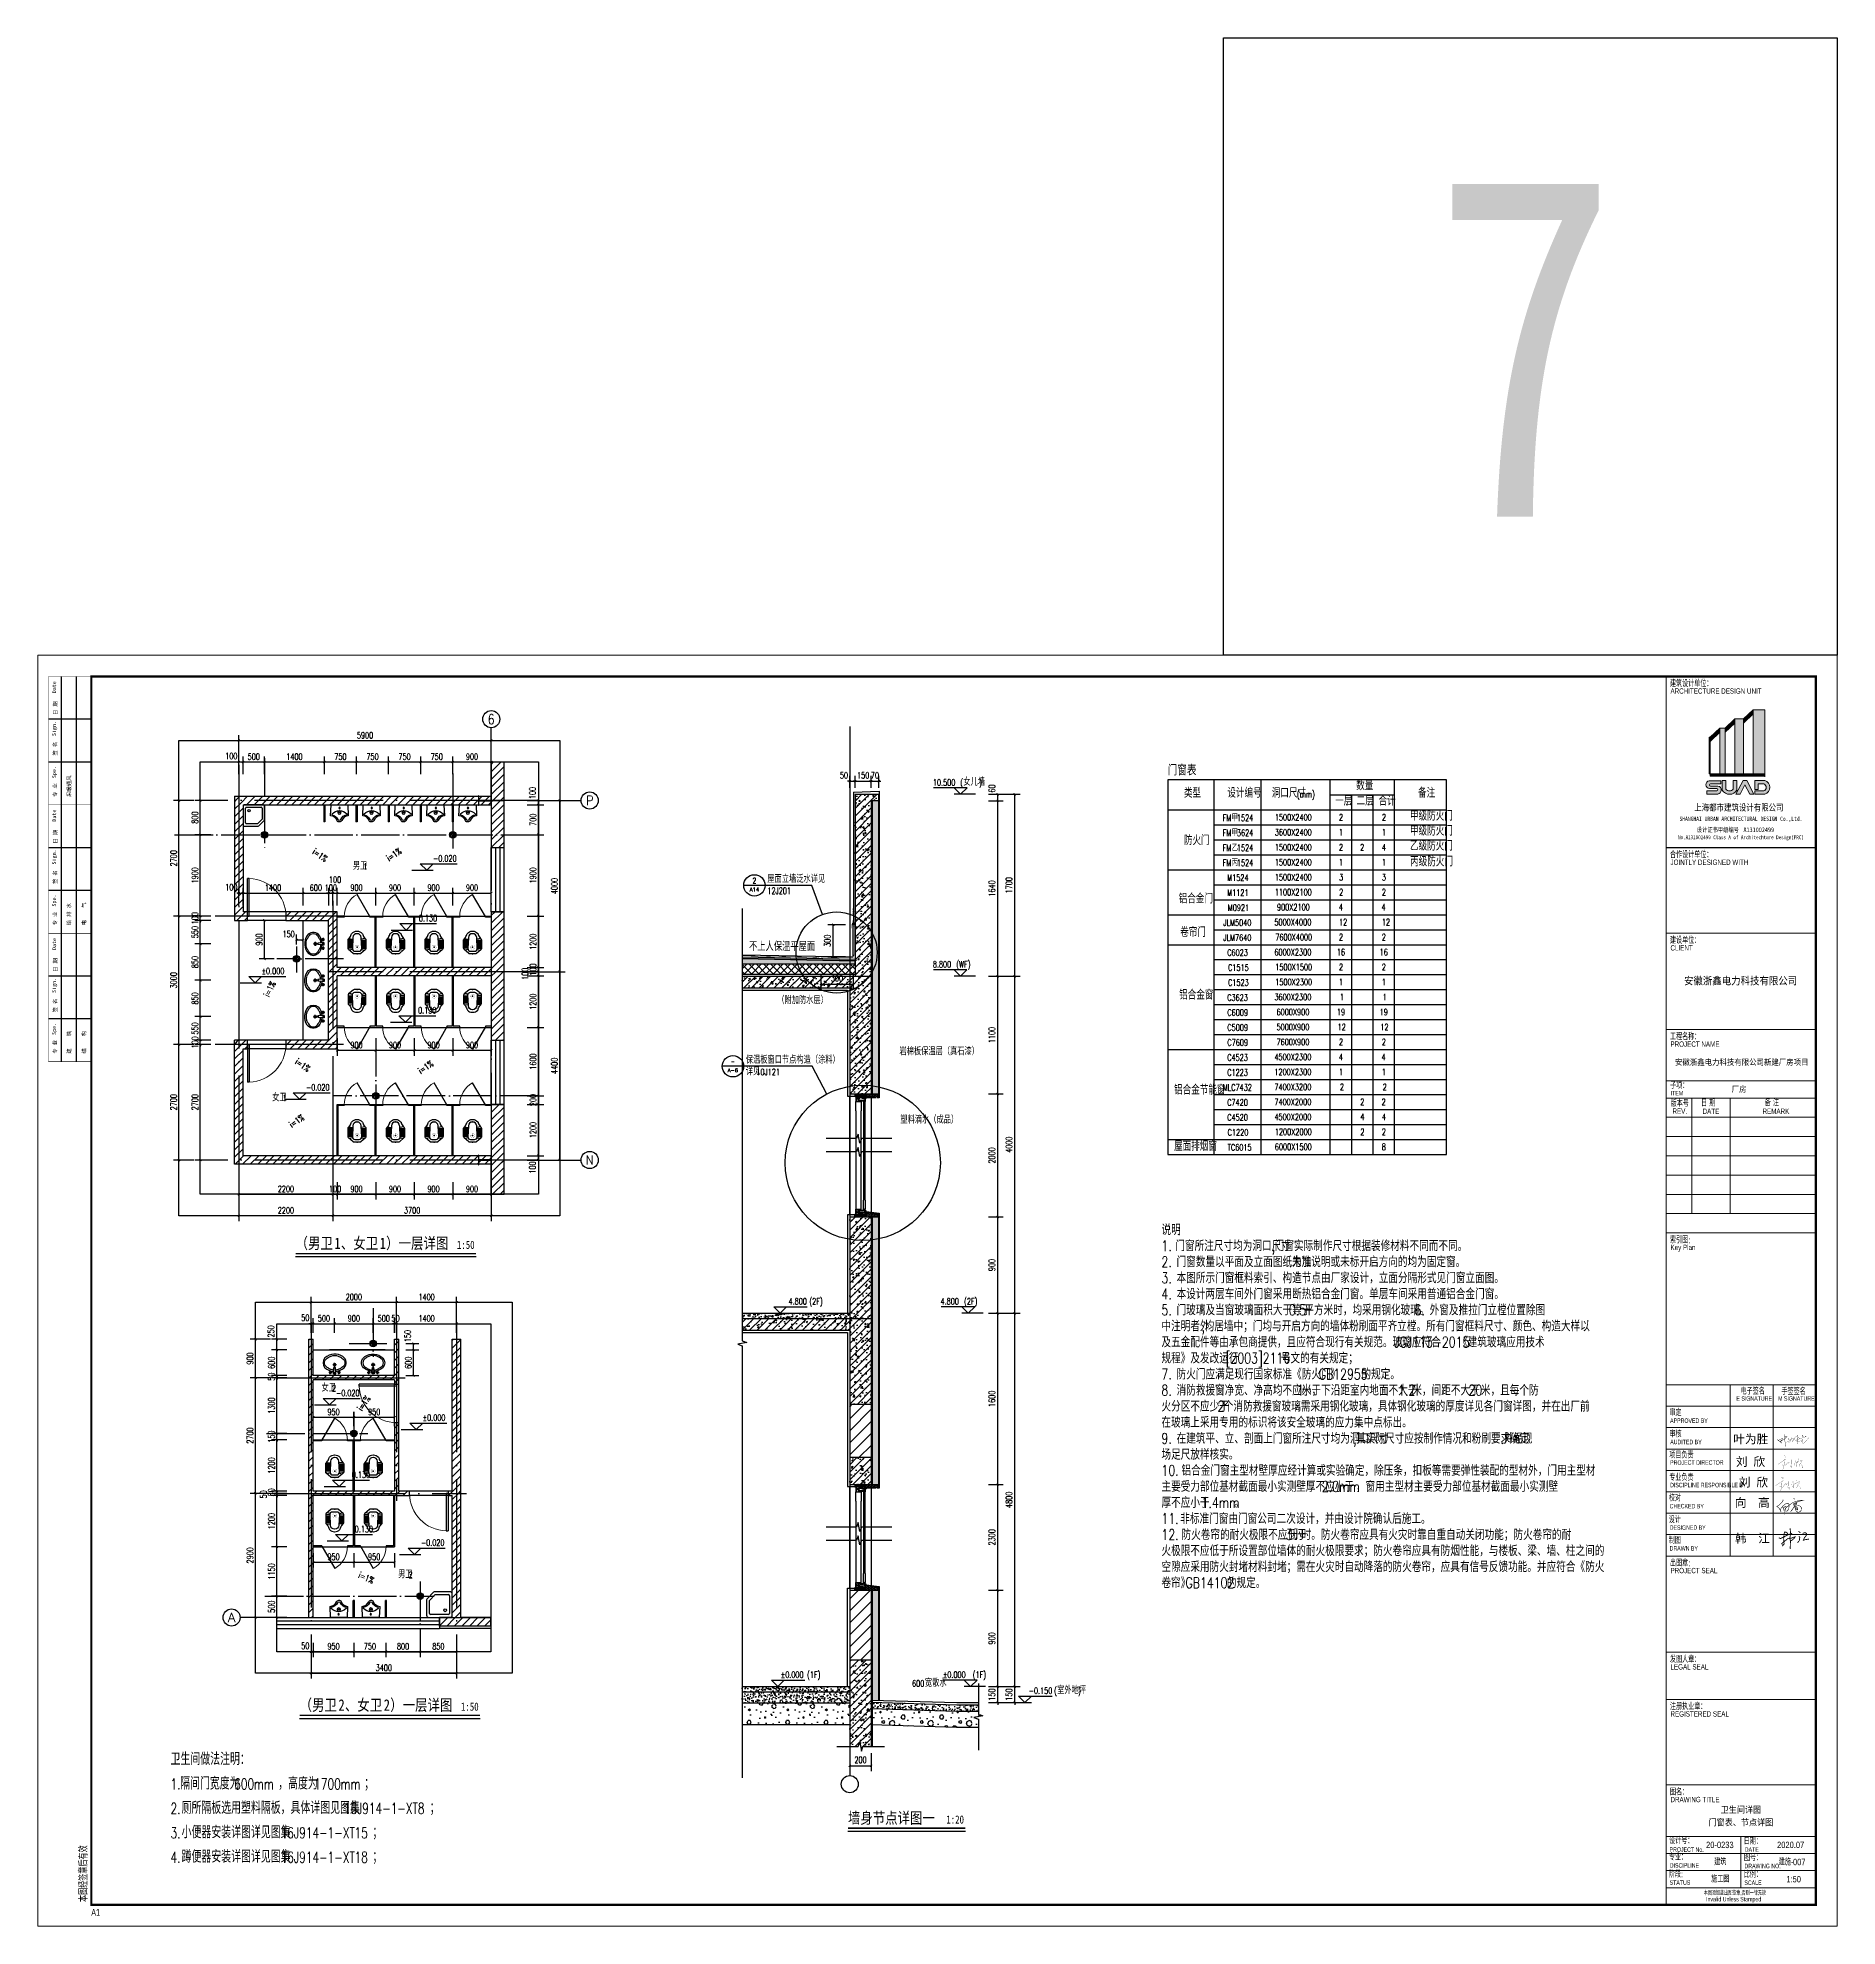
# Model space of a CAD drawing. Extents: x 409931 to 937299, y -508824 to 132289.
# Drawn here: x 612405 to 654455, y -204324 to -160200 of the extents above; entities that cross this region are included whole.
import ezdxf
from ezdxf.enums import TextEntityAlignment as Align

# ---------------------------------------------------------------- set-up
doc = ezdxf.new("R2010")
doc.units = 0
doc.header["$LTSCALE"] = 1500
doc.header["$MEASUREMENT"] = 0
doc.linetypes.add('DASH', pattern=[0.35, 0.25, -0.1])
doc.linetypes.add('DOTE', pattern=[2.42, 2, -0.2, 0.02, -0.2])
doc.layers.get('Defpoints').update_dxf_attribs({"color": 252})
for name, color, linetype in [('00-tk', 151, 'Continuous'), ('07m', 36, 'Continuous'), ('A-Fur1(建筑厨卫洁具)', 136, 'Continuous'), ('A-Hz2(文字标注)', 2, 'Continuous'), ('A-Index(建筑索引线剖切号线)', 5, 'Continuous'), ('A-Wall(建筑墙)', 7, 'Continuous'), ('AXIS', 3, 'Continuous'), ('AXIS_TEXT', 7, 'Continuous'), ('DIM_ELEV', 3, 'Continuous'), ('DIM_IDEN', 3, 'Continuous'), ('DIM_SYMB', 3, 'Continuous'), ('DOTE', 1, 'Continuous'), ('iicon', 7, 'Continuous'), ('LVTRY', 6, 'Continuous'), ('PUB_DIM', 3, 'Continuous'), ('PUB_HATCH', 8, 'Continuous'), ('PUB_TAB', 7, 'Continuous'), ('PUB_TEXT', 7, 'Continuous'), ('SURFACE', 6, 'Continuous'), ('WALL', 7, 'Continuous'), ('WINDOW', 4, 'Continuous'), ('洁具', 253, 'Continuous'), ('签名', 1, 'Continuous'), ('详图', 122, 'Continuous')]:
    doc.layers.add(name, color=color, linetype=linetype)
doc.layers.add('DIM_MODI', color=6, linetype='Continuous', plot=False)
doc.layers.add('TK', color=151, linetype='Continuous', lineweight=13)
doc.layers.add('功能名称', color=255, linetype='Continuous', lineweight=0)
doc.styles.add('_HZTXT', font='txt.shx', dxfattribs={"width": 0.75, "bigfont": 'HZTXT.shx'})
doc.styles.add('_TCH_AXIS', font='COMPLEX', dxfattribs={"bigfont": 'GBCBIG'})
doc.styles.add('_TCH_DIM', font='SIMPLEX', dxfattribs={"bigfont": 'GBCBIG'})
doc.styles.add('_TCH_DIM_T3', font='SIMPLEX', dxfattribs={"width": 0.705882, "bigfont": 'GBCBIG'})
doc.styles.add('_TCH_LABEL', font='COMPLEX', dxfattribs={"bigfont": 'GBCBIG'})
doc.styles.add('DS6HT', font='simhei.ttf', dxfattribs={"width": 0.8})
doc.styles.add('T&D', font='haiwenrs.shx', dxfattribs={"width": 0.7, "bigfont": 'hztxt.shx'})
doc.styles.add('TITLE', font='simhei.ttf', dxfattribs={"width": 0.8})
doc.styles.add('仿宋体', font='', dxfattribs={"width": 0.8})
doc.styles.get('仿宋体').set_extended_font_data('SimSun')
doc.dimstyles.new('_TCH_ARCH&&20', dxfattribs={"dimtxt": 59.5, "dimasz": 20, "dimexe": 50, "dimexo": 60, "dimgap": 25.25, "dimtad": 1, "dimdec": 0, "dimzin": 0, "dimdsep": 46, "dimtxsty": '_TCH_DIM_T3', "dimblk": 'ARCHTICK', "dimcen": 0.09, "dimclrt": 7, "dimazin": 2, "dimtfac": 1, "dimtdec": 0, "dimtix": 1, "dimtmove": 2, "dimatfit": 3, "dimfxl": 0, "dimtolj": 1, "dimtzin": 0, "dimarcsym": 0})
doc.dimstyles.new('_TCH_ARCH&&50', dxfattribs={"dimtxt": 148.75, "dimasz": 50, "dimexe": 125, "dimexo": 150, "dimgap": 50, "dimtad": 1, "dimdec": 0, "dimzin": 0, "dimdsep": 46, "dimtxsty": '_TCH_DIM_T3', "dimblk": 'ARCHTICK', "dimcen": 0.09, "dimclrt": 7, "dimazin": 2, "dimtfac": 1, "dimtdec": 0, "dimtix": 1, "dimtmove": 2, "dimatfit": 3, "dimfxl": 0, "dimtolj": 1, "dimtzin": 0, "dimarcsym": 0})
pattern_1 = [(45, (-631779.5, 253486.5), (-35.355339, 35.355339), []), (50, (-631779.5, 253486.5), (143.452037, -12.550427), [15, -165]), (355, (-631779.5, 253486.5), (-27.750267, 150.438427), [12, -132]), (100.4514, (-631767.55, 253485.45), (115.701876, 137.887908), [12.748038, -140.228422]), (46.1842, (-631779.5, 253526.5), (213.44821, -33.103803), [22.5, -247.5]), (96.6356, (-631761.71, 253523.74), (186.93254, 194.823574), [19.12206, -210.3426]), (351.1842, (-631779.5, 253526.5), (186.93239, 194.82372), [18, -198]), (21, (-631759.5, 253516.5), (119.38141, -80.523778), [15, -165]), (326, (-631759.5, 253516.5), (48.663066, 145.03001), [12, -132]), (71.4514, (-631749.55, 253509.79), (168.044526, 64.5061), [12.748038, -140.228422]), (37.5, (-631779.5, 253486.5), (2.431971, 66.5787708), [0, -130.4, 0, -134, 0, -132.5]), (7.5, (-631779.5, 253486.5), (52.6139075, 78.8823424), [0, -76.4, 0, -127.4, 0, -50.5]), (327.5, (-631824.1, 253486.5), (106.7644872, -4.5109743), [0, -50, 0, -156, 0, -207]), (317.5, (-631844.1, 253486.5), (116.637234, 20.020996), [0, -65, 0, -103.6, 0, -147])]
pattern_2 = [(45, (-631779.5, 253486.5), (-56.126601, 56.126601), [])]
pattern_3 = [(50, (-631779.5, 253486.5), (71.7260183, -6.2752135), [7.5, -82.5]), (355, (-631779.5, 253486.5), (-13.875133, 75.219213), [6, -66]), (100.4514, (-631773.52, 253485.98), (57.850938, 68.943954), [6.374019, -70.114211]), (46.1842, (-631779.5, 253506.5), (106.724105, -16.551901), [11.25, -123.75]), (96.6356, (-631770.61, 253505.12), (93.46627, 97.411787), [9.561029, -105.1713]), (351.1842, (-631779.5, 253506.5), (93.466195, 97.41186), [9, -99]), (21, (-631769.5, 253501.5), (59.690705, -40.261889), [7.5, -82.5]), (326, (-631769.5, 253501.5), (24.331533, 72.5150045), [6, -66]), (71.4514, (-631764.526, 253498.145), (84.022263, 32.25305), [6.374019, -70.114211]), (37.5, (-631779.5, 253486.5), (1.2159855, 33.2893854), [0, -65.2, 0, -67, 0, -66.25]), (7.5, (-631779.5, 253486.5), (26.3069537, 39.4411712), [0, -38.2, 0, -63.7, 0, -25.25]), (327.5, (-631801.8, 253486.5), (53.3822436, -2.2554872), [0, -25, 0, -78, 0, -103.5]), (317.5, (-631811.8, 253486.5), (58.318617, 10.0104982), [0, -32.5, 0, -51.8, 0, -73.5])]
pattern_4 = [(0, (-631779.5, 253486.5), (14.2875, 8.24889), [9.525, -19.05]), (120, (-631779.5, 253486.5), (-14.28749829, 8.24889296), [9.525, -19.05]), (60, (-631779.5, 253486.5), (1.71e-06, 16.49778296), [-19.05, 9.525])]
pattern_5 = [(45, (0, 89.76), (-88.388383, 88.388383), [])]

msp = doc.modelspace()

# ---------------------------------------------------------------- texts
at = {"layer": '07m', "color": 2}
for s, height, style, width, p in [('7', 8000, '仿宋体', 0.8, (644981.7, -171387.7)), ('1', 148.8, '_TCH_DIM', 0.705882, (620014.2, -179636.5)), ('1', 148.8, '_TCH_DIM', 0.705882, (618127.8, -185048.5)), ('2', 148.8, '_TCH_DIM', 0.705882, (619280.8, -191830.2)), ('2', 148.8, '_TCH_DIM', 0.705882, (621070.1, -196189.7))]:
    msp.add_text(s, height=height, dxfattribs=dict(at, style=style, width=width)).set_placement(p)
at = {"layer": '07m', "color": 2, "style": '_TCH_DIM'}
for s, p in [('男卫', (619768.4, -179636.5)), ('女卫', (617882.1, -185048.5)), ('女卫', (619035.1, -191830.2)), ('男卫', (620824.4, -196189.7))]:
    msp.add_text(s, height=168.79, dxfattribs=at).set_placement(p)
at = {"layer": 'A-Hz2(文字标注)', "style": '_HZTXT', "width": 0.75}
for s, p in [('说明', (638663, -188174.3, 0)), ('1.', (638663, -188549.3, 0)), ('门窗所注尺寸均为洞口尺寸', (638987.5, -188549.3, 0)), (':', (639038, -188174.3, 0)), ('门窗实际制作尺寸根据装修材料不同而不同。', (641309.7, -188549.3, 0)), ('2.', (638663, -188924.3, 0)), ('门窗数量以平面及立面图纸为准', (639016.4, -188924.3, 0)), (',', (641237.5, -188549.3, 0)), ('未加说明或未标开启方向的均为固定窗。', (641713.5, -188924.3, 0)), ('3.', (638663, -189299.3, 0)), ('本图所示门窗框料索引、构造节点由厂家设计，立面分隔形式见门窗立面图。', (639016.4, -189299.3, 0)), ('.', (641641.4, -188924.3, 0)), ('4.', (638663, -189674.3, 0)), ('本设计两层车间外门窗采用断热铝合金门窗。单层车间采用普通铝合金门窗。', (639016.4, -189674.3, 0)), ('中注明者外', (638663, -190424.3, 0)), ('5.', (638663, -190049.3, 0)), ('门玻璃及当窗玻璃面积大于等于', (639016.4, -190049.3, 0)), ('均居墙中；门均与开启方向的墙体粉刷面平齐立樘。所有门窗框料尺寸、颜色、构造大样以', (639672.6, -190424.3, 0)), ('0.5', (641641.4, -190049.3, 0)), ('平方米时，均采用钢化玻璃。', (642002, -190049.3, 0)), ('6.', (644576.5, -190049.3, 0)), ('外窗及推拉门立樘位置除图', (644929.9, -190049.3, 0)), ('及五金配件等由承包商提供，且应符合现行有关规范。玻璃应符合', (638663, -190799.3, 0)), (',', (639600.5, -190424.3, 0)), ('JGJ113-2015', (644100.5, -190799.3, 0)), ('《建筑玻璃应用技术', (645593.3, -190799.3, 0)), ('规程》及发改运行', (638663, -191174.3, 0)), ('[2003]2116', (640163, -191174.3, 0)), ('号文的有关规定；', (641453.9, -191174.3, 0)), ('7.', (638663, -191549.3, 0)), ('防火门应满足现行国家标准《防火门》', (639016.4, -191549.3, 0)), ('GB12955', (642340.9, -191549.3, 0)), ('的规定。', (643336.1, -191549.3, 0)), ('8.', (638663, -191924.3, 0)), ('消防救援窗净宽、净高均不应小于', (639016.4, -191924.3, 0)), ('1', (641828.9, -191924.3, 0)), ('米，下沿距室内地面不大于', (641944.3, -191924.3, 0)), ('1.2', (644194.3, -191924.3, 0)), ('米，间距不大于', (644526, -191924.3, 0)), ('20', (645838.5, -191924.3, 0)), ('米，且每个防', (646127, -191924.3, 0)), ('火分区不应少于', (638663, -192299.3, 0)), ('2', (639975.5, -192299.3, 0)), ('个消防救援窗玻璃需采用钢化玻璃，具体钢化玻璃的厚度详见各门窗详图，并在出厂前', (640119.8, -192299.3, 0)), ('在玻璃上采用专用的标识将该安全玻璃的应力集中点标出。', (638663, -192674.3, 0)), ('9.', (638663, -193049.3, 0)), ('在建筑平、立、剖面上门窗所注尺寸均为洞口尺寸', (639016.4, -193049.3, 0)), ('其实际尺寸应按制作情况和粉刷要求确定', (643213.5, -193049.3, 0)), ('并经现', (646660.6, -193049.3, 0)), ('场足尺放样核实。', (638663, -193424.3, 0)), (',', (643141.4, -193049.3, 0)), ('.', (646588.5, -193049.3, 0)), ('10.', (638663, -193799.3, 0)), ('铝合金门窗主型材壁厚应经计算或实验确定，除压条，扣板等需要弹性装配的型材外，门用主型材', (639131.8, -193799.3, 0)), ('主要受力部位基材截面最小实测壁厚不应小于', (638663, -194174.3, 0)), ('2.0mm', (642413, -194174.3, 0)), ('，窗用主型材主要受力部位基材截面最小实测壁', (643206.3, -194174.3, 0)), ('厚不应小于', (638663, -194549.3, 0)), ('1.4mm', (639600.5, -194549.3, 0)), ('。', (640365, -194549.3, 0)), ('11.', (638663, -194924.3, 0)), ('非标准门窗由门窗公司二次设计，并由设计院确认后施工。', (639102.9, -194924.3, 0)), ('防火卷帘的耐火极限不应低于', (639131.8, -195299.3, 0)), ('小时。防火卷帘应具有火灾时靠自重自动关闭功能；防火卷帘的耐', (641713.5, -195299.3, 0)), ('火极限不应低于所设置部位墙体的耐火极限要求；防火卷帘应具有防烟性能，与楼板、梁、墙、柱之间的', (638663, -195674.3, 0)), ('12.', (638663, -195299.3, 0)), ('3', (641569.3, -195299.3, 0)), ('空隙应采用防火封堵材料封堵；需在火灾时自动降落的防火卷帘，应具有信号反馈功能。并应符合《防火', (638663, -196049.3, 0)), ('卷帘》', (638663, -196424.3, 0)), ('GB14102', (639225.5, -196424.3, 0)), ('的规定。', (640191.9, -196424.3, 0))]:
    msp.add_text(s, height=250, dxfattribs=at).set_placement(p)
at = {"layer": 'AXIS_TEXT', "style": '_TCH_AXIS'}
for s, height, p, p2 in [('6', 233, (622924.9, -176238), (623080.2, -176238)), ('P', 217.6, (625214.4, -178130.3), (625390.6, -178130.3)), ('N', 207.6, (625208.6, -186525.3), (625396.4, -186525.3)), ('A', 212.6, (616843.1, -197215.3), (617025.3, -197215.3))]:
    msp.add_text(s, height=height, dxfattribs=at).set_placement(p, p2, align=Align.FIT)
at = {"layer": 'PUB_TEXT', "style": '_TCH_DIM', "width": 0.705882}
for rotation, p in [(325.55644, (618806.3, -179256.2)), (34.44356, (620618.3, -179448.5)), (63.35128, (617808, -182623.9)), (325.55644, (618400.9, -184162.4)), (34.44356, (621360.1, -184415.8)), (34.44356, (618341.5, -185675.5)), (55.78729, (619981.3, -192297.1)), (336.79507, (619881.9, -196176.3))]:
    msp.add_text('i=1%', height=148.75, rotation=rotation, dxfattribs=at).set_placement(p)
at = {"layer": 'PUB_TEXT'}
for s, height, style, width, p in [('-0.020', 148.75, '_TCH_DIM', 0.705882, (621641, -179450)), ('0.130', 148.75, '_TCH_DIM', 0.705882, (621310.1, -180844.5)), ('%%P0.000', 148.75, '_TCH_DIM', 0.705882, (617634.4, -182081.4)), ('0.130', 148.75, '_TCH_DIM', 0.705882, (621292.6, -182996)), ('-0.020', 148.75, '_TCH_DIM', 0.705882, (618671, -184798.5)), ('（男卫', 265.82, '仿宋体', 0.8, (618429.5, -188497.5, 0)), ('1', 265.8, '仿宋体', 0.8, (619336.8, -188497.5, 0)), ('、女卫', 265.82, '仿宋体', 0.8, (619488.1, -188497.5, 0)), ('1', 265.8, '仿宋体', 0.8, (620395.4, -188497.5, 0)), ('）一层详图', 265.82, '仿宋体', 0.8, (620546.6, -188497.5, 0)), ('1:50', 189.87, '仿宋体', 0.8, (622199.2, -188497.5, 0)), ('-0.020', 148.75, '_TCH_DIM', 0.705882, (619372.6, -191940.2)), ('%%P0.000', 148.75, '_TCH_DIM', 0.705882, (621398.2, -192515.5)), ('0.130', 148.75, '_TCH_DIM', 0.705882, (619742.5, -193849)), ('0.130', 148.75, '_TCH_DIM', 0.705882, (619812, -195119.5)), ('-0.020', 148.75, '_TCH_DIM', 0.705882, (621357.6, -195434.2)), ('（男卫', 265.82, '仿宋体', 0.8, (618524.6, -199287.7, 0)), ('、女卫', 265.82, '仿宋体', 0.8, (619583.1, -199287.7, 0)), ('）一层详图', 265.82, '仿宋体', 0.8, (620641.7, -199287.7, 0)), ('2', 265.8, '仿宋体', 0.8, (619431.9, -199287.7, 0)), ('2', 265.8, '仿宋体', 0.8, (620490.5, -199287.7, 0)), ('1:50', 189.87, '仿宋体', 0.8, (622294.2, -199287.7, 0)), ('1.', 255, '_TCH_DIM', 0.705882, (615508.4, -201128.9, 0)), ('600mm', 255, '_TCH_DIM', 0.705882, (616995.1, -201128.9, 0)), ('1700mm', 255, '_TCH_DIM', 0.705882, (618866.2, -201128.9, 0)), ('2.', 255, '_TCH_DIM', 0.705882, (615508.4, -201698.9, 0)), ('16J914-1-XT8', 255, '_TCH_DIM', 0.705882, (619557, -201698.9, 0)), ('3.', 255, '_TCH_DIM', 0.705882, (615508.4, -202268.9, 0)), ('16J914-1-XT15', 255, '_TCH_DIM', 0.705882, (618082.6, -202268.9, 0)), ('4.', 255, '_TCH_DIM', 0.705882, (615508.4, -202838.9, 0)), ('16J914-1-XT18', 255, '_TCH_DIM', 0.705882, (618082.6, -202838.9, 0))]:
    msp.add_text(s, height=height, dxfattribs=dict(at, style=style, width=width)).set_placement(p)
at = {"layer": 'PUB_TEXT', "style": '_TCH_DIM'}
for s, height, p in [('卫生间做法注明：', 289.36, (615508.4, -200558.9, 0)), ('隔间门宽度为', 289.36, (615731.3, -201128.9, 0)), ('，高度为', 289.36, (618023.7, -201128.9, 0)), ('；', 289.4, (620031.9, -201128.9, 0)), ('厕所隔板选用塑料隔板，具体详图见图集', 289.362, (615765.5, -201698.9, 0)), ('；', 289.4, (621562.7, -201698.9, 0)), ('小便器安装详图详见图集', 289.362, (615765.5, -202268.9, 0)), ('；', 289.4, (620225.4, -202268.9, 0)), ('蹲便器安装详图详见图集', 289.362, (615765.5, -202838.9, 0)), ('；', 289.4, (620225.4, -202838.9, 0))]:
    msp.add_text(s, height=height, dxfattribs=at).set_placement(p)
at = {"layer": 'TK', "color": 2}
for s, height, style, width, p in [('安徽浙鑫电力科技有限公司', 175, 'TITLE', 0.9, (652196.7, -182321.3)), ('安徽浙鑫电力科技有限公司新建厂房项目', 137.5, 'TITLE', 0.9, (652222.5, -184203)), ('20-0233', 150, 'T&D', 0.7, (651712.2, -202498)), ('2020.07', 150, 'T&D', 0.7, (653366.7, -202498)), ('建筑', 150, 'T&D', 0.7, (651721.3, -202898)), ('建施-', 150, 'T&D', 0.7, (653260.5, -202898)), ('施工图', 150, 'T&D', 0.7, (651721.3, -203298)), ('1:50', 150, 'T&D', 0.7, (653436.2, -203298))]:
    msp.add_text(s, height=height, dxfattribs=dict(at, style=style, width=width)).set_placement(p, align=Align.CENTER)
at = {"layer": 'TK', "color": 2, "style": 'TITLE', "width": 0.9}
msp.add_text('厂房', height=137.5, dxfattribs=at).set_placement((651989.8, -184831.3))
at = {"layer": 'TK', "color": 3, "style": 'TITLE', "width": 0.9}
for s, p in [('卫生间详图', (652203.3, -201675)), ('门窗表、节点详图', (652203.3, -201971))]:
    msp.add_text(s, height=150, dxfattribs=at).set_placement(p, align=Align.CENTER)
at = {"layer": 'TK', "color": 3, "style": 'T&D', "width": 0.7}
msp.add_text('007', height=150, dxfattribs=at).set_placement((653421, -202898))

# ---------------------------------------------------------------- blocks, each defined once
blk = doc.blocks.new('会签')
at = {"layer": '00-tk'}
for p, q in [((-1400, 24000), (-1400, 6000)), ((-700, 24000), (-700, 6000)), ((0, 22000), (-2000, 22000)), ((0, 20000), (-2000, 20000)), ((0, 16000), (-2000, 16000)), ((0, 14000), (-2000, 14000)), ((0, 10000), (-2000, 10000)), ((0, 8000), (-2000, 8000))]:
    blk.add_line(p, q, dxfattribs=at)
at = {"layer": '00-tk', "const_width": 24.7}
for points in [[(0, 6000), (-2000, 6000), (-2000, 24000)], [(0, 24000), (-2000, 24000)], [(0, 18000), (-2000, 18000)], [(0, 12000), (-2000, 12000)]]:
    blk.add_lwpolyline(points, dxfattribs=at)
at = {"layer": '00-tk', "style": 'DS6HT'}
for s, p in [('Date', (-1642, 23216)), ('日 期', (-1589, 22196)), ('Sign.', (-1651, 21215)), ('签 名', (-1603, 20306)), ('Spe.', (-1648, 19251)), ('专 业', (-1608, 18369)), ('采暖通风', (-948, 18370)), ('Date', (-1642, 17216)), ('日 期', (-1589, 16196)), ('Sign.', (-1651, 15215)), ('签 名', (-1603, 14306)), ('Spe.', (-1648, 13251)), ('给 排 水', (-956, 12372)), ('电    气', (-251, 12372)), ('专 业', (-1608, 12369)), ('Date', (-1642, 11216)), ('日 期', (-1589, 10196)), ('Sign.', (-1651, 9215)), ('签 名', (-1603, 8306)), ('Spe.', (-1648, 7251)), ('建    筑', (-948, 6372)), ('结    构', (-248, 6374)), ('专 业', (-1608, 6369))]:
    blk.add_text(s, height=180, rotation=90, dxfattribs=at).set_placement(p)
blk = doc.blocks.new('A1')
at = {"layer": 'TK'}
h = blk.add_hatch(color=256, dxfattribs=at)
edge = h.paths.add_edge_path()
edge.add_arc((-1743, 26610), 166, 288.7014, 432.3607)
edge.add_line((-1692, 26768), (-1928, 26768))
edge.add_line((-1928, 26768), (-1928, 26558))
edge.add_line((-1928, 26558), (-1846, 26558))
edge.add_line((-1846, 26558), (-1846, 26689))
edge.add_line((-1846, 26689), (-1713, 26689))
edge.add_arc((-1743, 26609), 85.1, -72.1672, 69.3878, ccw=False)
edge.add_line((-1717, 26528), (-1927, 26528))
edge.add_line((-1927, 26528), (-1927, 26452))
edge.add_line((-1927, 26452), (-1689, 26452))
edge = h.paths.add_edge_path()
edge.add_arc((-2516, 26643), 196, 210.1328, 329.8672)
edge.add_line((-2347, 26545), (-2347, 26768))
edge.add_line((-2347, 26768), (-2431, 26768))
edge.add_line((-2431, 26768), (-2431, 26569))
edge.add_arc((-2516, 26630), 105, 215.5497, 324.4503, ccw=False)
edge.add_line((-2602, 26569), (-2602, 26768))
edge.add_line((-2602, 26768), (-2686, 26768))
edge.add_line((-2686, 26768), (-2686, 26545))
edge = h.paths.add_edge_path()
edge.add_arc((-2974, 26673), 93.2, 99.4771, 264.9306)
edge.add_line((-2982, 26580), (-2815, 26580))
edge.add_arc((-2815, 26553), 27, -89.9898, 89.9898, ccw=False)
edge.add_line((-2815, 26526), (-3051, 26526))
edge.add_line((-3051, 26526), (-3051, 26453))
edge.add_line((-3051, 26453), (-2794, 26453))
edge.add_arc((-2802, 26546), 93.2, 275.0694, 440.5229)
edge.add_line((-2787, 26638), (-2958, 26638))
edge.add_arc((-2958, 26665), 27, 90.0102, 269.9898, ccw=False)
edge.add_line((-2958, 26692), (-2719, 26692))
edge.add_line((-2719, 26692), (-2719, 26765))
edge.add_line((-2719, 26765), (-2989, 26765))
h.paths.add_polyline_path([(-2199, 26771), (-2114, 26771), (-1946, 26450), (-2044, 26450), (-2156, 26669), (-2269, 26450), (-2367, 26450)])
for p, q in [((0, 29700), (-42050, 29700)), ((-42050, 29700), (-42050, 0)), ((0, 0), (0, 29700)), ((-500, 29200), (-40800, 29200)), ((-40800, 29200), (-40800, 500)), ((-4000, 29200), (-4000, 500)), ((-500, 500), (-500, 29200)), ((-4000, 25200), (-500, 25200)), ((-4000, 23200), (-500, 23200)), ((-4000, 20950), (-500, 20950)), ((-4000, 19750), (-500, 19750)), ((-4000, 19350), (-500, 19350)), ((-4000, 19350), (-500, 19350)), ((-4000, 19350), (-500, 19350)), ((-4000, 19350), (-500, 19350)), ((-4000, 19350), (-500, 19350)), ((-3400, 19350), (-3400, 16650)), ((-2500, 19350), (-2500, 16650)), ((-4000, 18900), (-500, 18900)), ((-4000, 18450), (-500, 18450)), ((-4000, 18000), (-500, 18000)), ((-4000, 17550), (-500, 17550)), ((-4000, 17100), (-500, 17100)), ((-4000, 16650), (-500, 16650)), ((-4000, 16200), (-500, 16200)), ((-4000, 12650), (-500, 12650)), ((-4000, 12650), (-500, 12650)), ((-4000, 12650), (-500, 12650)), ((-4000, 12650), (-500, 12650)), ((-4000, 12650), (-500, 12650)), ((-500, 12650), (-4000, 12650)), ((-500, 12650), (-4000, 12650)), ((-500, 12650), (-4000, 12650)), ((-4000, 12650), (-500, 12650)), ((-2500, 8650), (-2500, 12650)), ((-2500, 12650), (-2500, 9450)), ((-1500, 8650), (-1500, 12650)), ((-1500, 9450), (-1500, 12650)), ((-500, 12150), (-4000, 12150)), ((-500, 11650), (-4000, 11650)), ((-500, 11650), (-4000, 11650)), ((-500, 11150), (-4000, 11150)), ((-500, 11150), (-4000, 11150)), ((-500, 10650), (-4000, 10650)), ((-500, 10650), (-4000, 10650)), ((-500, 10150), (-4000, 10150)), ((-500, 10150), (-4000, 10150)), ((-500, 9650), (-4000, 9650)), ((-500, 9650), (-4000, 9650)), ((-500, 9150), (-4000, 9150)), ((-500, 9150), (-4000, 9150)), ((-4000, 8650), (-500, 8650)), ((-4000, 8650), (-500, 8650)), ((-500, 8650), (-4000, 8650)), ((-500, 8650), (-4000, 8650)), ((-4000, 6400), (-500, 6400)), ((-500, 5300), (-4000, 5300)), ((-500, 2100), (-4000, 2100)), ((-2250, 2100), (-2250, 900)), ((-500, 1700), (-4000, 1700)), ((-500, 1300), (-4000, 1300)), ((-500, 900), (-4000, 900)), ((-40800, 500), (-500, 500)), ((-500, 500), (-4000, 500)), ((-42050, 0), (0, 0))]:
    blk.add_line(p, q, dxfattribs=at)
at = {"layer": 'TK', "color": 7}
for p, q in [((-2192, 28208), (-1967, 28422)), ((-2192, 28194), (-1967, 28408)), ((-2192, 28180), (-1967, 28394)), ((-2192, 28166), (-1967, 28381)), ((-2192, 28152), (-1967, 28367)), ((-2192, 28139), (-1967, 28353)), ((-2192, 28125), (-1967, 28339)), ((-2192, 28111), (-1967, 28326)), ((-1692, 28422), (-1967, 28422)), ((-1967, 28422), (-1967, 26929)), ((-1692, 26927), (-1692, 28422)), ((-2967, 27779), (-2742, 27993)), ((-2967, 27765), (-2742, 27980)), ((-2967, 27751), (-2742, 27966)), ((-2967, 27737), (-2742, 27952)), ((-2967, 27723), (-2742, 27938)), ((-2967, 27710), (-2742, 27924)), ((-2967, 27696), (-2742, 27911)), ((-2967, 27682), (-2742, 27897)), ((-2617, 27993), (-2742, 27993)), ((-2742, 27993), (-2742, 26929)), ((-2617, 27993), (-2392, 28208)), ((-2617, 27980), (-2392, 28194)), ((-2617, 27966), (-2392, 28180)), ((-2617, 27952), (-2392, 28166)), ((-2617, 27938), (-2392, 28152)), ((-2617, 27924), (-2392, 28139)), ((-2617, 27910), (-2392, 28125)), ((-2617, 27897), (-2392, 28111)), ((-2617, 26929), (-2617, 27993)), ((-2392, 28208), (-2392, 26929)), ((-2392, 28208), (-2192, 28208)), ((-2192, 26927), (-2192, 28208)), ((-2967, 27779), (-2992, 27779)), ((-2992, 27779), (-2992, 26929)), ((-2967, 27779), (-2967, 26929)), ((-2992, 26929), (-2962, 26929)), ((-2967, 26929), (-2967, 26869)), ((-2967, 26919), (-1692, 26919)), ((-2967, 26919), (-1692, 26919)), ((-2962, 26929), (-1692, 26929)), ((-2746, 26929), (-2615, 26929)), ((-2391, 26929), (-2191, 26929)), ((-1969, 26929), (-1692, 26929)), ((-1692, 26859), (-1692, 26924)), ((-2967, 26909), (-1692, 26909)), ((-2967, 26899), (-1692, 26899)), ((-2967, 26889), (-1692, 26889)), ((-2967, 26869), (-1692, 26869))]:
    blk.add_line(p, q, dxfattribs=at)
at = {"layer": 'TK', "const_width": 50}
blk.add_lwpolyline([(-40800, 29200), (-500, 29200), (-500, 500), (-40800, 500)], close=True, dxfattribs=at)
at = {"layer": 'TK', "const_width": 25}
for points in [[(-4000, 500), (-4000, 29200)], [(-4000, 25200), (-500, 25200)]]:
    blk.add_lwpolyline(points, dxfattribs=at)
at = {"layer": 'TK', "color": 7}
for points in [[(-2815, 26526), (-3051, 26526), (-3051, 26453), (-2794, 26453)], [(-2989, 26765), (-2719, 26765), (-2719, 26692), (-2958, 26692)], [(-2815, 26580), (-2982, 26580)], [(-2958, 26638), (-2787, 26638)], [(-2686, 26768), (-2602, 26768), (-2602, 26569)], [(-2686, 26768), (-2686, 26545)], [(-2347, 26768), (-2431, 26768), (-2431, 26569)], [(-2199, 26771), (-2367, 26450), (-2269, 26450), (-2156, 26669)], [(-2347, 26768), (-2347, 26545)], [(-2199, 26771), (-2114, 26771), (-1946, 26450), (-2044, 26450), (-2156, 26669)], [(-1928, 26558), (-1928, 26768), (-1692, 26768)], [(-1928, 26558), (-1846, 26558), (-1846, 26689), (-1713, 26689)], [(-1927, 26528), (-1717, 26528)], [(-1927, 26528), (-1927, 26452), (-1689, 26452)]]:
    blk.add_lwpolyline(points, dxfattribs=at)
at = {"layer": 'TK'}
blk.add_lwpolyline([(-4000, 3300), (-500, 3300), (-500, 2100), (-4000, 2100)], close=True, dxfattribs=at)
at = {"layer": 'TK', "color": 7}
for centre, radius, start, end in [((-2974, 26673), 93.2, 99.4771, 264.9306), ((-2958, 26665), 27, 90.0102, 269.9898), ((-2815, 26553), 27, 270.0102, 89.9898), ((-2802, 26546), 93.2, 275.0694, 80.5229), ((-2516, 26643), 196, 210.1328, 329.8672), ((-2516, 26630), 105, 215.5497, 324.4503), ((-1743, 26609), 85.1, 287.8328, 69.3878), ((-1743, 26610), 166, 288.7014, 72.3607)]:
    blk.add_arc(centre, radius, start, end, dxfattribs=at)
for points in [[(-2192, 28208), (-2192, 28194), (-1967, 28422), (-1967, 28408)], [(-2192, 28180), (-2192, 28166), (-1967, 28395), (-1967, 28381)], [(-2192, 28152), (-2192, 28139), (-1967, 28367), (-1967, 28353)], [(-2192, 28125), (-2192, 28111), (-1967, 28340), (-1967, 28326)], [(-1967, 26929), (-1692, 26929), (-1967, 28422), (-1692, 28422)], [(-2967, 27779), (-2967, 27765), (-2742, 27993), (-2742, 27980)], [(-2967, 27751), (-2967, 27737), (-2742, 27966), (-2742, 27952)], [(-2967, 27724), (-2967, 27710), (-2742, 27938), (-2742, 27925)], [(-2966, 27696), (-2966, 27683), (-2741, 27911), (-2741, 27897)], [(-2742, 26929), (-2617, 26929), (-2742, 27993), (-2617, 27993)], [(-2617, 27993), (-2617, 27980), (-2392, 28208), (-2392, 28194)], [(-2617, 27966), (-2617, 27952), (-2392, 28180), (-2392, 28167)], [(-2617, 27938), (-2617, 27924), (-2392, 28153), (-2392, 28139)], [(-2617, 27911), (-2616, 27897), (-2391, 28125), (-2391, 28112)], [(-2392, 26929), (-2192, 26929), (-2392, 28208), (-2192, 28208)], [(-2992, 26929), (-2962, 26929), (-2992, 27779), (-2967, 27779)], [(-2967, 26919), (-2967, 26929), (-1692, 26919), (-1692, 26929)], [(-2967, 26899), (-2967, 26909), (-1692, 26899), (-1692, 26909)], [(-2967, 26879), (-2967, 26889), (-1692, 26879), (-1692, 26889)], [(-2967, 26859), (-2967, 26869), (-1692, 26859), (-1692, 26869)]]:
    blk.add_solid(points, dxfattribs=at)
at = {"layer": 'TK', "xscale": 0.5, "yscale": 0.5, "zscale": 0.5}
blk.add_blockref('会签', (-40800, 17200), dxfattribs=at)
at = {"layer": 'TK', "style": 'T&D', "width": 0.7}
for s, height, p in [('建筑设计单位：', 150, (-3909, 28959)), ('ARCHITECTURE DESIGN UNIT', 125, (-3897, 28798)), ('合作设计单位：', 150, (-3909, 24959)), ('JOINTLY DESIGNED WITH', 125, (-3897, 24798)), ('建设单位：', 150, (-3909, 22959)), ('CLIENT', 125, (-3897, 22798)), ('工程名称：', 150, (-3909, 20709)), ('PROJECT NAME', 125, (-3897, 20548)), ('子项：', 150, (-3905, 19569)), ('ITEM', 105, (-3893, 19412)), ('版本号', 150, (-3893, 19148)), ('REV.', 125, (-3850, 18983)), ('日 期', 150, (-3183, 19159)), ('DATE', 125, (-3146, 18979)), ('REMARK', 125, (-1746, 18980)), ('备 注', 150, (-1693, 19166)), ('索引图:', 150, (-3909, 15959)), ('Key Plan', 125, (-3897, 15798)), ('E SIGNATURE', 105, (-2357, 12279)), ('电子签名', 150, (-2260, 12424)), ('M SIGNATURE', 105, (-1382, 12279)), ('手签签名', 150, (-1303, 12418)), ('审定', 150, (-3922, 11921)), ('审核', 150, (-3923, 11426)), ('APPROVED BY', 105, (-3906, 11760)), ('项目负责', 150, (-3925, 10933)), ('AUDITED BY', 105, (-3904, 11262)), ('PROJECT DIRECTOR', 105, (-3905, 10781)), ('专业负责', 150, (-3924, 10409)), ('DISCIPLINE RESPONSIBLE BY', 105, (-3906, 10256)), ('校对', 150, (-3934, 9929)), ('CHECKED BY', 105, (-3916, 9763)), ('设计', 150, (-3937, 9422)), ('DESIGNED BY', 105, (-3914, 9262)), ('制图', 150, (-3935, 8939)), ('DRAWN BY', 105, (-3917, 8777)), ('出图章:', 150, (-3909, 8409)), ('PROJECT SEAL', 125, (-3897, 8248)), ('发图人章：', 150, (-3909, 6159)), ('LEGAL SEAL', 125, (-3897, 5998)), ('注册执业章：', 150, (-3909, 5059)), ('REGISTERED SEAL', 125, (-3897, 4898)), ('图名：', 150, (-3909, 3059)), ('DRAWING TITLE', 125, (-3897, 2898)), ('设计号：', 150, (-3928, 1922)), ('PROJECT No.', 105, (-3918, 1738)), ('日期：', 150, (-2185, 1911)), ('DATE', 105, (-2161, 1739)), ('专业：', 150, (-3934, 1541)), ('DISCIPLINE', 105, (-3913, 1368)), ('图号：', 150, (-2179, 1528)), ('DRAWING NO.', 105, (-2168, 1355)), ('阶段:', 150, (-3934, 1140)), ('STATUS', 105, (-3917, 967)), ('比例：', 150, (-2184, 1136)), ('SCALE', 105, (-2170, 964)), ('A1', 157.5, (-40800, 244))]:
    blk.add_text(s, height=height, dxfattribs=at).set_placement(p)
at = {"layer": 'TK', "color": 7, "style": 'TITLE', "width": 0.8}
for s, height, p in [('上海都市建筑设计有限公司 ', 155, (-2250, 26062)), ('SHANGHAI URBAN ARCHITECTURAL DESIGN Co.,Ltd.', 100, (-2250, 25826)), ('No.A131002499 Class A of Architechture Design(PRC)', 90, (-2250, 25398))]:
    blk.add_text(s, height=height, dxfattribs=at).set_placement(p, align=Align.CENTER)
for s, p in [('设计证书甲级编号', (-3282, 25564)), ('A131002499', (-2192, 25564))]:
    blk.add_text(s, height=110, dxfattribs=at).set_placement(p)
at = {"layer": 'TK', "style": 'T&D', "width": 0.7}
blk.add_text('本图经签章后有效', height=175, rotation=90, dxfattribs=at).set_placement((-40889, 567))
for s, height, p in [('Invalid Unless Stamped', 105, (-2421, 620)), ('本图须加盖出图签章,否则一律无效', 100, (-2392, 782))]:
    blk.add_text(s, height=height, dxfattribs=at).set_placement(p, align=Align.MIDDLE)
blk = doc.blocks.new('$TCHSYS$APDOOR2D')
blk.add_line((0.5, 0), (0, 0.866))
at = {"lineweight": 13}
blk.add_arc((0.5, 0), 1, 120, 180, dxfattribs=at)
blk = doc.blocks.new('$lvtry$00000203')
at = {"color": 0}
for p, q in [((-109, -134), (-210, -128)), ((-107, -166), (-210, -166)), ((-106, -197), (-210, -197)), ((-104, -227), (-210, -227)), ((-103, -258), (-210, -258)), ((-101, -289), (-210, -289)), ((-100, -320), (-210, -320)), ((-191, -354), (-99, -345)), ((-106, -103), (-182, -88)), ((-109, -124), (-97, -382)), ((48, -60), (-48, -60)), ((97, -382), (109, -124)), ((191, -354), (99, -345)), ((100, -320), (210, -320)), ((101, -289), (210, -289)), ((103, -258), (210, -258)), ((104, -227), (210, -227)), ((106, -103), (182, -88)), ((106, -197), (210, -197)), ((107, -166), (210, -166)), ((109, -134), (210, -128)), ((-4, -470), (4, -470))]:
    blk.add_line(p, q, dxfattribs=at)
blk.add_lwpolyline([(184, -360, 0.139709), (135, -448, -0.12003), (120, -477, -0.218108), (4, -530), (-4, -530, -0.218108), (-120, -477, -0.12003), (-135, -448, 0.139709), (-184, -360, 0.046574), (-191, -354, -0.248797), (-210, -318), (-210, -128, -0.218491), (-198, -101), (-90, -9, -0.179479), (-67, 0), (67, 0, -0.179479), (90, -9), (198, -101, -0.218491), (210, -128), (210, -318, -0.248797), (191, -354, 0.046574)], format="xyb", close=True, dxfattribs=at)
at = {"color": 0, "const_width": 3}
blk.add_lwpolyline([(49, -153, 1), (-49, -153, 1)], format="xyb", close=True, dxfattribs=at)
at = {"color": 0}
for centre, radius, start, end in [((-48, -121), 61, 90, 182.693), ((-4, -377), 92.8, 182.693, 270), ((4, -377), 92.8, 270, 357.307), ((48, -121), 61, 357.307, 90)]:
    blk.add_arc(centre, radius, start, end, dxfattribs=at)
for p in [(0, 0), (0, -153)]:
    blk.add_point(p, dxfattribs=at)
blk = doc.blocks.new('$lvtry$00000225')
at = {"color": 0}
blk.add_line((-181, -234), (-181, -234), dxfattribs=at)
blk.add_lwpolyline([(53, -374, -0.307493), (205, -257), (195, 0), (-195, 0), (-205, -256, -0.265776), (-54, -366, 0.591279)], format="xyb", close=True, dxfattribs=at)
for centre, radius in [((-1, -182), 40.3), ((-6, -75), 15.8)]:
    blk.add_circle(centre, radius, dxfattribs=at)
for centre, radius, start, end in [((-161, -223), 22.7, 134.5857, 206.4573), ((-200, -412), 179, 22.2984, 83.8043), ((-5, -382), 245, 45.4143, 134.5857), ((1, -326), 39.6, 206.4354, 337.7034), ((199, -407), 174, 100.5676, 157.7034), ((153, -222), 20.3, 314.5857, 45.4143)]:
    blk.add_arc(centre, radius, start, end, dxfattribs=at)
for p in [(-6, -75), (-1, -182)]:
    blk.add_point(p, dxfattribs=at)
blk = doc.blocks.new('asd234234234')
at = {"layer": 'LVTRY'}
for p, q in [((320586, -577371, 0), (320586, -577062, 0)), ((320611, -577037, 0), (321027, -577037, 0)), ((321052, -577062, 0), (321052, -577479, 0)), ((320586, -577371, 0), (320719, -577504, 0)), ((321027, -577504, 0), (320719, -577504, 0))]:
    blk.add_line(p, q, dxfattribs=at)
at = {"layer": 'LVTRY', "elevation": 0}
blk.add_lwpolyline([(320682, -577561, 0.198681), (320705, -577571), (321069, -577571, 0.414214), (321119, -577521), (321119, -577021, 0.414214), (321069, -576971), (320569, -576971, 0.414214), (320519, -577021), (320519, -577384, 0.198681), (320529, -577408)], format="xyb", close=True, dxfattribs=at)
at = {"layer": 'LVTRY'}
blk.add_circle((320952, -577137, 0), 33.3, dxfattribs=at)
for centre, start, end in [((320611, -577062, 0), 90, 180), ((321027, -577062, 0), 0, 90), ((321027, -577479, 0), 270, 0)]:
    blk.add_arc(centre, 25, start, end, dxfattribs=at)
blk = doc.blocks.new('_LV13')
at = {"color": 0}
for p, q in [((-0.49, 0.07), (-0.07, 0.49)), ((-0.47, -0.18), (0.18, 0.47)), ((-0.35, -0.35), (0.35, 0.35)), ((-0.18, -0.47), (0.47, 0.18)), ((0.07, -0.49), (0.49, -0.07))]:
    blk.add_line(p, q, dxfattribs=at)
blk.add_circle((0, 0), 0.5)
blk = doc.blocks.new('$plan$00003671')
at = {"layer": 'A-Fur1(建筑厨卫洁具)'}
for p, q in [((-101, 10), (-101, -63)), ((-25, 0), (-32, -39)), ((-25, 0), (25, 0)), ((-25, 0), (-17, -148)), ((25, 0), (17, -148)), ((25, 0), (32, -39)), ((101, 10), (101, -63)), ((-64, -27), (-138, -27)), ((45, -209), (-45, -209)), ((-32, -39), (-17, -148)), ((-24, -20), (24, -20)), ((-17, -138), (17, -138)), ((-17, -148), (17, -148)), ((0, -164), (0, -254)), ((32, -39), (17, -148)), ((138, -27), (64, -27))]:
    blk.add_line(p, q, dxfattribs=at)
blk.add_lwpolyline([(25, 0), (32, -39), (30, -54, -0.144626), (222, -135, -0.454002), (196, -399, -0.337627), (-227, -368, -0.376635), (-227, -140, -0.17218), (-30, -54), (-32, -39), (-25, 0)], format="xyb", close=True, dxfattribs=at)
for centre, radius in [((-101, -27), 25.2), ((-101, -27), 15.1), ((0, -209), 30.2), ((0, -209), 20.2), ((101, -27), 25.2), ((101, -27), 15.1)]:
    blk.add_circle(centre, radius, dxfattribs=at)
for centre, radius, start, end in [((-102, -254), 138, 152.5904, 207.4096), ((-19, -374), 275, 118.8696, 138.2267), ((-19, -135), 275, 221.7733, 241.1304), ((-16, -304), 218, 108.3074, 128.6169), ((-16, -205), 218, 231.3831, 251.6926), ((0, -351), 268, 95.4714, 108.3074), ((0, -158), 268, 251.6926, 288.3074), ((-1, -27), 7.25, 80.5252, 279.4748), ((1, -27), 7.25, 260.5252, 99.4748), ((0, -351), 268, 71.6926, 84.5286), ((16, -304), 218, 51.3831, 71.6926), ((16, -205), 218, 288.3074, 308.6169), ((19, -374), 275, 41.7733, 61.1304), ((19, -135), 275, 298.8696, 318.2267), ((102, -254), 138, 332.5904, 27.4096)]:
    blk.add_arc(centre, radius, start, end, dxfattribs=at)
blk = doc.blocks.new('mcb')
at = {"layer": 'PUB_TAB'}
for p, q in [((3788, 8050), (5288, 8050)), ((4288, 8050), (4288, -350)), ((4788, 8050), (4788, -350))]:
    blk.add_line(p, q, dxfattribs=at)
blk.add_lwpolyline([(0, -350), (6513, -350), (6513, 8400), (0, 8400)], close=True, dxfattribs=at)
for points in [[(1075, 8400), (1075, -350)], [(2175, 8400), (2175, -350)], [(3788, 8400), (3788, -350)], [(5288, 8400), (5288, -350)], [(0, 7700), (6513, 7700)], [(1075, 7350), (6513, 7350)], [(1075, 7000), (6513, 7000)], [(1075, 6650), (6513, 6650)], [(0, 6300), (6513, 6300)], [(1075, 5950), (6513, 5950)], [(1075, 5600), (6513, 5600)], [(0, 5250), (6513, 5250)], [(1075, 4900), (6513, 4900)], [(0, 4550), (6513, 4550)], [(1075, 4200), (6513, 4200)], [(1075, 3850), (6513, 3850)], [(1075, 3500), (6513, 3500)], [(1075, 3150), (6513, 3150)], [(1075, 2800), (6513, 2800)], [(1075, 2450), (6513, 2450)], [(0, 2100), (6513, 2100)], [(1075, 1750), (6513, 1750)], [(1075, 1400), (6513, 1400)], [(1075, 1050), (6513, 1050)], [(1075, 700), (6513, 700)], [(0, 0), (6513, 0)], [(1075, 350), (6513, 350)]]:
    blk.add_lwpolyline(points, dxfattribs=at)
at = {"layer": 'PUB_TAB', "style": '_TCH_DIM'}
for s, height, p in [('门窗表', 250, (-5, 8503)), ('类型', 200, (376, 7987)), ('设计编号', 200, (1391, 7987)), ('洞口尺寸', 200, (2429, 7987)), ('一层', 200, (3911, 7802)), ('数量', 200, (4401, 8161)), ('二层', 200, (4411, 7802)), ('合计', 200, (4923, 7802)), ('备注', 200, (5847, 7987)), ('甲', 150, (1491, 7438)), ('甲级防火门', 200, (5659, 7452)), ('防火门', 200, (375, 6880)), ('甲', 150, (1491, 7088)), ('甲级防火门', 200, (5659, 7102)), ('乙', 150, (1491, 6738)), ('乙级防火门', 200, (5659, 6752)), ('丙', 150, (1491, 6388)), ('丙级防火门', 200, (5662, 6384)), ('铝合金门', 200, (254, 5517)), ('卷帘门', 200, (289, 4734)), ('铝合金窗', 200, (265, 3269)), ('铝合金节能窗', 200, (146, 1049)), ('屋面排烟窗', 200, (146, -265))]:
    blk.add_text(s, height=height, dxfattribs=at).set_placement(p)
at = {"layer": 'PUB_TAB', "style": '_TCH_DIM', "width": 0.705882}
for s, p in [('(mm)', (3015, 7987)), ('FM', (1281, 7438)), ('1524', (1614, 7438)), ('1500X2400', (2500, 7451)), ('2', (3999, 7451)), ('2', (5003, 7451)), ('FM', (1281, 7088)), ('3624', (1614, 7088)), ('3600X2400', (2500, 7101)), ('1', (3999, 7101)), ('1', (5003, 7101)), ('FM', (1281, 6738)), ('1524', (1614, 6738)), ('1500X2400', (2500, 6751)), ('2', (3999, 6751)), ('2', (4493, 6751)), ('4', (5003, 6751)), ('FM', (1281, 6388)), ('M1524', (1387, 6039)), ('1524', (1614, 6388)), ('1500X2400', (2500, 6401)), ('1500X2400', (2500, 6051)), ('3', (4001, 6051)), ('1', (3999, 6401)), ('3', (5001, 6051)), ('1', (5000, 6401)), ('M1121', (1387, 5689)), ('1100X2100', (2500, 5701)), ('2', (4001, 5701)), ('2', (5001, 5701)), ('M0921', (1402, 5339)), ('900X2100', (2550, 5351)), ('4', (3996, 5351)), ('4', (4996, 5351)), ('JLM5040', (1297, 4989)), ('5000X4000', (2490, 5001)), ('12', (4001, 5001)), ('12', (5001, 5001)), ('JLM7640', (1297, 4639)), ('C6023', (1387, 4289)), ('6000X2300', (2490, 4301)), ('7600X4000', (2510, 4651)), ('16', (3949, 4301)), ('2', (3999, 4651)), ('16', (4949, 4301)), ('2', (4999, 4651)), ('C1515', (1407, 3939)), ('1500X1500', (2510, 3951)), ('2', (3999, 3951)), ('2', (4999, 3951)), ('C1523', (1407, 3589)), ('1500X2300', (2510, 3601)), ('1', (3999, 3601)), ('1', (4999, 3601)), ('C3623', (1387, 3239)), ('3600X2300', (2490, 3251)), ('1', (4021, 3251)), ('1', (5021, 3251)), ('C6009', (1390, 2889)), ('C5009', (1390, 2539)), ('5000X900', (2540, 2551)), ('6000X900', (2540, 2901)), ('19', (3951, 2901)), ('12', (3967, 2551)), ('19', (4951, 2901)), ('12', (4967, 2551)), ('C7609', (1390, 2189)), ('7600X900', (2540, 2201)), ('2', (3999, 2201)), ('2', (4999, 2201)), ('C4523', (1387, 1839)), ('4500X2300', (2490, 1851)), ('4', (3996, 1851)), ('4', (4996, 1851)), ('C1223', (1387, 1489)), ('1200X2300', (2490, 1501)), ('1', (3999, 1501)), ('1', (4999, 1501)), ('MLC7432', (1285, 1139)), ('C7420', (1387, 789)), ('7400X3200', (2490, 1151)), ('7400X2000', (2490, 801)), ('2', (4021, 1151)), ('2', (4496, 801)), ('2', (4996, 801)), ('2', (5021, 1151)), ('C4520', (1387, 439)), ('4500X2000', (2490, 451)), ('4', (4499, 451)), ('4', (4999, 451)), ('C1220', (1397, 89)), ('1200X2000', (2500, 101)), ('2', (4499, 101)), ('2', (4999, 101)), ('TC6015', (1397, -261)), ('6000X1500', (2500, -249)), ('8', (4999, -249))]:
    blk.add_text(s, height=150, dxfattribs=at).set_placement(p)
blk = doc.blocks.new('cc')
at = {"layer": 'WINDOW'}
h = blk.add_hatch(dxfattribs=at)
h.set_pattern_fill('LINE', color=256, scale=10, angle=360, style=0)
h.set_pattern_definition([(180, (58713.945, -38096.1562), (1e-10, 2.5), [])])
edge = h.paths.add_edge_path()
edge.add_line((0, 7), (-10, 7))
edge.add_line((-10, 7), (-10, 22))
edge.add_arc((2, 14), 14.6, 97.8296, 145.0356, ccw=False)
edge.add_line((0, 28), (0, 7))
h = blk.add_hatch(dxfattribs=at)
h.set_pattern_fill('HONEY', color=256, scale=3, angle=360, style=0)
h.set_pattern_definition([(180, (69414.6948, 7525.84), (-7.14375, -4.124445), [4.7625, -9.525]), (300, (69414.6948, 7525.84), (7.14374915, -4.12444648), [4.7625, -9.525]), (240, (69414.6948, 7525.84), (-8.5e-07, -8.24889148), [-9.525, 4.7625])])
h.paths.add_polyline_path([(9, 10), (0, 10), (0, 0), (85, 0), (85, 20), (65, 20), (65, 10), (56, 10), (56, 13), (62, 13), (62, 20), (3, 20), (3, 13), (9, 13)])
for p, q in [((-10, 7), (-10, 22)), ((-10, 7), (0, 7)), ((-10, 7), (0, 7)), ((0, 157), (0, 71)), ((0, 71), (43, 71)), ((0, 0), (0, 71)), ((6, 49), (0, 49)), ((0, 10), (9, 10)), ((0, 0), (85, 0)), ((3, 68), (21, 68)), ((3, 52), (3, 68)), ((9, 52), (3, 52)), ((6, 46), (3, 46)), ((3, 41), (3, 46)), ((27, 41), (3, 41)), ((3, 23), (3, 38)), ((27, 38), (3, 38)), ((27, 23), (3, 23)), ((3, 13), (3, 20)), ((62, 20), (3, 20)), ((9, 13), (3, 13)), ((6, 46), (6, 49)), ((9, 41), (9, 52)), ((9, 10), (9, 13)), ((21, 41), (21, 68)), ((24, 68), (35, 68)), ((24, 46), (24, 68)), ((24, 49), (30, 49)), ((24, 46), (24, 49)), ((24, 46), (27, 46)), ((24, 46), (27, 46)), ((27, 46), (27, 41)), ((27, 41), (27, 46)), ((27, 23), (27, 38)), ((30, 41), (30, 49)), ((35, 41), (30, 41)), ((35, 38), (30, 38)), ((30, 23), (30, 38)), ((35, 23), (30, 23)), ((35, 58), (35, 68)), ((35, 58), (43, 58)), ((38, 41), (35, 41)), ((35, 38), (35, 37)), ((35, 37), (38, 37)), ((35, 23), (35, 24)), ((35, 24), (38, 24)), ((38, 68), (43, 68)), ((38, 61), (38, 68)), ((38, 61), (43, 61)), ((38, 37), (38, 41)), ((38, 24), (38, 20)), ((43, 68), (43, 71)), ((43, 71), (48, 71)), ((43, 58), (43, 61)), ((43, 58), (48, 58)), ((44, 27), (44, 34)), ((48, 71), (48, 157)), ((48, 58), (48, 71)), ((48, 58), (54, 58)), ((48, 27), (48, 34)), ((54, 64), (66, 64)), ((54, 64), (66, 58)), ((54, 58), (66, 64)), ((54, 58), (66, 58)), ((54, 37), (54, 41)), ((54, 41), (82, 41)), ((57, 37), (54, 37)), ((57, 24), (54, 24)), ((54, 24), (54, 20)), ((56, 10), (56, 13)), ((56, 13), (62, 13)), ((65, 10), (56, 10)), ((62, 38), (57, 38)), ((57, 38), (57, 37)), ((57, 23), (57, 24)), ((62, 23), (57, 23)), ((62, 23), (62, 38)), ((62, 20), (62, 13)), ((84, 38), (65, 38)), ((65, 23), (65, 38)), ((84, 23), (65, 23)), ((65, 20), (65, 10)), ((85, 20), (65, 20)), ((66, 58), (72, 58)), ((72, 71), (72, 157)), ((72, 58), (72, 71)), ((77, 71), (72, 71)), ((77, 58), (72, 58)), ((77, 71), (85, 71)), ((77, 68), (77, 71)), ((77, 68), (82, 68)), ((82, 68), (77, 68)), ((82, 61), (77, 61)), ((77, 58), (77, 61)), ((82, 58), (77, 58)), ((82, 61), (82, 68)), ((82, 41), (82, 58)), ((84, 38), (84, 23)), ((85, 157), (85, 71)), ((85, 0), (85, 71))]:
    blk.add_line(p, q, dxfattribs=at)
for points in [[(30, 37), (30, 37), (30, 24)], [(44, 34), (33, 34), (33, 27), (44, 27)], [(57, 37), (35, 37)], [(35, 24), (57, 24)], [(48, 27), (59, 27), (59, 34), (48, 34)]]:
    blk.add_lwpolyline(points, dxfattribs=at)
blk.add_arc((2, 14), 14.6, 97.8296, 145.0356, dxfattribs=at)
blk = doc.blocks.new('_ArchTick')
at = {"color": 0, "linetype": 'ByBlock', "const_width": 0.4}
blk.add_lwpolyline([(-0.5, -0.5), (0.5, 0.5)], dxfattribs=at)
blk = doc.blocks.new('*D42')
at = {"layer": 'Defpoints', "color": 0}
for p in [(266, 8586), (566, 8586), (566, 8434)]:
    blk.add_point(p, dxfattribs=at)
at = {"layer": 'PUB_DIM', "color": 0, "lineweight": -2}
for p, q in [((266, 8526), (266, 8384)), ((566, 8526), (566, 8384)), ((266, 8434), (566, 8434))]:
    blk.add_line(p, q, dxfattribs=at)
at = {"layer": 'PUB_DIM', "color": 0, "lineweight": -2, "xscale": 20, "yscale": 20, "zscale": 20, "rotation": 180}
blk.add_blockref('_ArchTick', (266, 8434), dxfattribs=at)
at = {"layer": 'PUB_DIM', "color": 0, "lineweight": -2, "xscale": 20, "yscale": 20, "zscale": 20}
blk.add_blockref('_ArchTick', (566, 8434), dxfattribs=at)
at = {"layer": 'PUB_DIM', "color": 7, "insert": (416, 8489), "char_height": 59.5, "attachment_point": 5, "style": '_TCH_DIM_T3'}
blk.add_mtext('\\A1;300', dxfattribs=at)
blk = doc.blocks.new('*D43')
at = {"layer": 'Defpoints', "color": 0}
for p in [(382, 8988), (557, 8988), (557, 8688)]:
    blk.add_point(p, dxfattribs=at)
at = {"layer": 'PUB_DIM', "color": 0, "lineweight": -2}
for p, q in [((497, 8988), (332, 8988)), ((382, 8688), (382, 8988)), ((497, 8688), (332, 8688))]:
    blk.add_line(p, q, dxfattribs=at)
at = {"layer": 'PUB_DIM', "color": 0, "lineweight": -2, "xscale": 20, "yscale": 20, "zscale": 20}
for p, rotation in [((382, 8988), 90), ((382, 8688), 270)]:
    blk.add_blockref('_ArchTick', p, dxfattribs=dict(at, rotation=rotation))
at = {"layer": 'PUB_DIM', "color": 7, "insert": (327, 8838), "char_height": 59.5, "attachment_point": 5, "rotation": 90, "style": '_TCH_DIM_T3'}
blk.add_mtext('\\A1;300', dxfattribs=at)
blk = doc.blocks.new('*D44')
at = {"layer": 'Defpoints', "color": 0}
for p in [(806, 10330), (736, 10207), (806, 10207)]:
    blk.add_point(p, dxfattribs=at)
at = {"layer": 'PUB_DIM', "color": 0, "lineweight": -2}
for p, q in [((736, 10330), (716, 10330)), ((736, 10267), (736, 10380)), ((736, 10330), (806, 10330)), ((806, 10267), (806, 10380)), ((806, 10330), (826, 10330))]:
    blk.add_line(p, q, dxfattribs=at)
at = {"layer": 'PUB_DIM', "color": 0, "lineweight": -2, "xscale": 20, "yscale": 20, "zscale": 20}
blk.add_blockref('_ArchTick', (736, 10330), dxfattribs=at)
at = {"layer": 'PUB_DIM', "color": 0, "lineweight": -2, "xscale": 20, "yscale": 20, "zscale": 20, "rotation": 180}
blk.add_blockref('_ArchTick', (806, 10330), dxfattribs=at)
at = {"layer": 'PUB_DIM', "color": 7, "insert": (771, 10385), "char_height": 59.5, "attachment_point": 5, "style": '_TCH_DIM_T3'}
blk.add_mtext('\\A1;70', dxfattribs=at)
blk = doc.blocks.new('*D45')
at = {"layer": 'Defpoints', "color": 0}
for p in [(736, 10330), (586, 10207), (736, 10207)]:
    blk.add_point(p, dxfattribs=at)
at = {"layer": 'PUB_DIM', "color": 0, "lineweight": -2}
for p, q in [((586, 10330), (566, 10330)), ((586, 10267), (586, 10380)), ((586, 10330), (736, 10330)), ((736, 10267), (736, 10380)), ((736, 10330), (756, 10330))]:
    blk.add_line(p, q, dxfattribs=at)
at = {"layer": 'PUB_DIM', "color": 0, "lineweight": -2, "xscale": 20, "yscale": 20, "zscale": 20}
blk.add_blockref('_ArchTick', (586, 10330), dxfattribs=at)
at = {"layer": 'PUB_DIM', "color": 0, "lineweight": -2, "xscale": 20, "yscale": 20, "zscale": 20, "rotation": 180}
blk.add_blockref('_ArchTick', (736, 10330), dxfattribs=at)
at = {"layer": 'PUB_DIM', "color": 7, "insert": (661, 10385), "char_height": 59.5, "attachment_point": 5, "style": '_TCH_DIM_T3'}
blk.add_mtext('\\A1;150', dxfattribs=at)
blk = doc.blocks.new('*D46')
at = {"layer": 'Defpoints', "color": 0}
for p in [(586, 10330), (536, 10207), (586, 10207)]:
    blk.add_point(p, dxfattribs=at)
at = {"layer": 'PUB_DIM', "color": 0, "lineweight": -2}
for p, q in [((536, 10330), (516, 10330)), ((536, 10267), (536, 10380)), ((536, 10330), (586, 10330)), ((586, 10267), (586, 10380)), ((586, 10330), (606, 10330))]:
    blk.add_line(p, q, dxfattribs=at)
at = {"layer": 'PUB_DIM', "color": 0, "lineweight": -2, "xscale": 20, "yscale": 20, "zscale": 20}
blk.add_blockref('_ArchTick', (536, 10330), dxfattribs=at)
at = {"layer": 'PUB_DIM', "color": 0, "lineweight": -2, "xscale": 20, "yscale": 20, "zscale": 20, "rotation": 180}
blk.add_blockref('_ArchTick', (586, 10330), dxfattribs=at)
at = {"layer": 'PUB_DIM', "color": 7, "insert": (482, 10385), "char_height": 59.5, "attachment_point": 5, "style": '_TCH_DIM_T3'}
blk.add_mtext('\\A1;50', dxfattribs=at)
blk = doc.blocks.new('*D47')
at = {"layer": 'Defpoints', "color": 0}
for p in [(1771, 10207), (1771, 10147), (1919, 10207)]:
    blk.add_point(p, dxfattribs=at)
at = {"layer": 'PUB_DIM', "color": 0, "lineweight": -2}
for p, q in [((1831, 10207), (1969, 10207)), ((1831, 10147), (1969, 10147)), ((1919, 10147), (1919, 10207))]:
    blk.add_line(p, q, dxfattribs=at)
at = {"layer": 'PUB_DIM', "color": 0, "lineweight": -2, "xscale": 20, "yscale": 20, "zscale": 20}
for p, rotation in [((1919, 10207), 90), ((1919, 10147), 270)]:
    blk.add_blockref('_ArchTick', p, dxfattribs=dict(at, rotation=rotation))
at = {"layer": 'PUB_DIM', "color": 7, "insert": (1864, 10261), "char_height": 59.5, "attachment_point": 5, "rotation": 90, "style": '_TCH_DIM_T3'}
blk.add_mtext('\\A1;60', dxfattribs=at)
blk = doc.blocks.new('*D48')
at = {"layer": 'Defpoints', "color": 0}
for p in [(1771, 10147), (1919, 10147), (1771, 8507)]:
    blk.add_point(p, dxfattribs=at)
at = {"layer": 'PUB_DIM', "color": 0, "lineweight": -2}
for p, q in [((1831, 10147), (1969, 10147)), ((1919, 8507), (1919, 10147)), ((1831, 8507), (1969, 8507))]:
    blk.add_line(p, q, dxfattribs=at)
at = {"layer": 'PUB_DIM', "color": 0, "lineweight": -2, "xscale": 20, "yscale": 20, "zscale": 20}
for p, rotation in [((1919, 10147), 90), ((1919, 8507), 270)]:
    blk.add_blockref('_ArchTick', p, dxfattribs=dict(at, rotation=rotation))
at = {"layer": 'PUB_DIM', "color": 7, "insert": (1864, 9327), "char_height": 59.5, "attachment_point": 5, "rotation": 90, "style": '_TCH_DIM_T3'}
blk.add_mtext('\\A1;1640', dxfattribs=at)
blk = doc.blocks.new('*D49')
at = {"layer": 'Defpoints', "color": 0}
for p in [(1771, 8507), (1919, 8507), (1771, 7407)]:
    blk.add_point(p, dxfattribs=at)
at = {"layer": 'PUB_DIM', "color": 0, "lineweight": -2}
for p, q in [((1831, 8507), (1969, 8507)), ((1919, 7407), (1919, 8507)), ((1831, 7407), (1969, 7407))]:
    blk.add_line(p, q, dxfattribs=at)
at = {"layer": 'PUB_DIM', "color": 0, "lineweight": -2, "xscale": 20, "yscale": 20, "zscale": 20}
for p, rotation in [((1919, 8507), 90), ((1919, 7407), 270)]:
    blk.add_blockref('_ArchTick', p, dxfattribs=dict(at, rotation=rotation))
at = {"layer": 'PUB_DIM', "color": 7, "insert": (1864, 7957), "char_height": 59.5, "attachment_point": 5, "rotation": 90, "style": '_TCH_DIM_T3'}
blk.add_mtext('\\A1;1100', dxfattribs=at)
blk = doc.blocks.new('*D50')
at = {"layer": 'Defpoints', "color": 0}
for p in [(1771, 7407), (1919, 7407), (1771, 6257)]:
    blk.add_point(p, dxfattribs=at)
at = {"layer": 'PUB_DIM', "color": 0, "lineweight": -2}
for p, q in [((1831, 7407), (1969, 7407)), ((1919, 6257), (1919, 7407)), ((1831, 6257), (1969, 6257))]:
    blk.add_line(p, q, dxfattribs=at)
at = {"layer": 'PUB_DIM', "color": 0, "lineweight": -2, "xscale": 20, "yscale": 20, "zscale": 20}
for p, rotation in [((1919, 7407), 90), ((1919, 6257), 270)]:
    blk.add_blockref('_ArchTick', p, dxfattribs=dict(at, rotation=rotation))
at = {"layer": 'PUB_DIM', "color": 7, "insert": (1864, 6832), "char_height": 59.5, "attachment_point": 5, "rotation": 90, "style": '_TCH_DIM_T3'}
blk.add_mtext('\\A1;2000', dxfattribs=at)
blk = doc.blocks.new('*D51')
at = {"layer": 'Defpoints', "color": 0}
for p in [(1771, 6257), (1919, 6257), (1771, 5357)]:
    blk.add_point(p, dxfattribs=at)
at = {"layer": 'PUB_DIM', "color": 0, "lineweight": -2}
for p, q in [((1831, 6257), (1969, 6257)), ((1919, 5357), (1919, 6257)), ((1831, 5357), (1969, 5357))]:
    blk.add_line(p, q, dxfattribs=at)
at = {"layer": 'PUB_DIM', "color": 0, "lineweight": -2, "xscale": 20, "yscale": 20, "zscale": 20}
for p, rotation in [((1919, 6257), 90), ((1919, 5357), 270)]:
    blk.add_blockref('_ArchTick', p, dxfattribs=dict(at, rotation=rotation))
at = {"layer": 'PUB_DIM', "color": 7, "insert": (1864, 5807), "char_height": 59.5, "attachment_point": 5, "rotation": 90, "style": '_TCH_DIM_T3'}
blk.add_mtext('\\A1;900', dxfattribs=at)
blk = doc.blocks.new('*D52')
at = {"layer": 'Defpoints', "color": 0}
for p in [(1771, 5357), (1919, 5357), (1771, 3757)]:
    blk.add_point(p, dxfattribs=at)
at = {"layer": 'PUB_DIM', "color": 0, "lineweight": -2}
for p, q in [((1831, 5357), (1969, 5357)), ((1919, 3757), (1919, 5357)), ((1831, 3757), (1969, 3757))]:
    blk.add_line(p, q, dxfattribs=at)
at = {"layer": 'PUB_DIM', "color": 0, "lineweight": -2, "xscale": 20, "yscale": 20, "zscale": 20}
for p, rotation in [((1919, 5357), 90), ((1919, 3757), 270)]:
    blk.add_blockref('_ArchTick', p, dxfattribs=dict(at, rotation=rotation))
at = {"layer": 'PUB_DIM', "color": 7, "insert": (1864, 4557), "char_height": 59.5, "attachment_point": 5, "rotation": 90, "style": '_TCH_DIM_T3'}
blk.add_mtext('\\A1;1600', dxfattribs=at)
blk = doc.blocks.new('*D53')
at = {"layer": 'Defpoints', "color": 0}
for p in [(1771, 3757), (1919, 3757), (1771, 2768)]:
    blk.add_point(p, dxfattribs=at)
at = {"layer": 'PUB_DIM', "color": 0, "lineweight": -2}
for p, q in [((1831, 3757), (1969, 3757)), ((1919, 2768), (1919, 3757)), ((1831, 2768), (1969, 2768))]:
    blk.add_line(p, q, dxfattribs=at)
at = {"layer": 'PUB_DIM', "color": 0, "lineweight": -2, "xscale": 20, "yscale": 20, "zscale": 20}
for p, rotation in [((1919, 3757), 90), ((1919, 2768), 270)]:
    blk.add_blockref('_ArchTick', p, dxfattribs=dict(at, rotation=rotation))
at = {"layer": 'PUB_DIM', "color": 7, "insert": (1864, 3263), "char_height": 59.5, "attachment_point": 5, "rotation": 90, "style": '_TCH_DIM_T3'}
blk.add_mtext('\\A1;2300', dxfattribs=at)
blk = doc.blocks.new('*D54')
at = {"layer": 'Defpoints', "color": 0}
for p in [(1771, 2768), (1919, 2768), (1771, 1868)]:
    blk.add_point(p, dxfattribs=at)
at = {"layer": 'PUB_DIM', "color": 0, "lineweight": -2}
for p, q in [((1831, 2768), (1969, 2768)), ((1919, 1868), (1919, 2768)), ((1831, 1868), (1969, 1868))]:
    blk.add_line(p, q, dxfattribs=at)
at = {"layer": 'PUB_DIM', "color": 0, "lineweight": -2, "xscale": 20, "yscale": 20, "zscale": 20}
for p, rotation in [((1919, 2768), 90), ((1919, 1868), 270)]:
    blk.add_blockref('_ArchTick', p, dxfattribs=dict(at, rotation=rotation))
at = {"layer": 'PUB_DIM', "color": 7, "insert": (1864, 2318), "char_height": 59.5, "attachment_point": 5, "rotation": 90, "style": '_TCH_DIM_T3'}
blk.add_mtext('\\A1;900', dxfattribs=at)
blk = doc.blocks.new('*D55')
at = {"layer": 'Defpoints', "color": 0}
for p in [(1771, 1868), (1919, 1868), (1771, 1718)]:
    blk.add_point(p, dxfattribs=at)
at = {"layer": 'PUB_DIM', "color": 0, "lineweight": -2}
for p, q in [((1831, 1868), (1969, 1868)), ((1919, 1868), (1919, 1888)), ((1919, 1718), (1919, 1868)), ((1831, 1718), (1969, 1718)), ((1919, 1718), (1919, 1698))]:
    blk.add_line(p, q, dxfattribs=at)
at = {"layer": 'PUB_DIM', "color": 0, "lineweight": -2, "xscale": 20, "yscale": 20, "zscale": 20}
for p, rotation in [((1919, 1868), 270), ((1919, 1718), 90)]:
    blk.add_blockref('_ArchTick', p, dxfattribs=dict(at, rotation=rotation))
at = {"layer": 'PUB_DIM', "color": 7, "insert": (1864, 1793), "char_height": 59.5, "attachment_point": 5, "rotation": 90, "style": '_TCH_DIM_T3'}
blk.add_mtext('\\A1;150', dxfattribs=at)
blk = doc.blocks.new('*D56')
at = {"layer": 'Defpoints', "color": 0}
for p in [(536, 1306), (736, 1306), (736, 1128)]:
    blk.add_point(p, dxfattribs=at)
at = {"layer": 'PUB_DIM', "color": 0, "lineweight": -2}
for p, q in [((536, 1246), (536, 1078)), ((736, 1246), (736, 1078)), ((536, 1128), (736, 1128))]:
    blk.add_line(p, q, dxfattribs=at)
at = {"layer": 'PUB_DIM', "color": 0, "lineweight": -2, "xscale": 20, "yscale": 20, "zscale": 20, "rotation": 180}
blk.add_blockref('_ArchTick', (536, 1128), dxfattribs=at)
at = {"layer": 'PUB_DIM', "color": 0, "lineweight": -2, "xscale": 20, "yscale": 20, "zscale": 20}
blk.add_blockref('_ArchTick', (736, 1128), dxfattribs=at)
at = {"layer": 'PUB_DIM', "color": 7, "insert": (636, 1183), "char_height": 59.5, "attachment_point": 5, "style": '_TCH_DIM_T3'}
blk.add_mtext('\\A1;200', dxfattribs=at)
blk = doc.blocks.new('*D57')
at = {"layer": 'Defpoints', "color": 0}
for p in [(1771, 10207), (2078, 10207), (1771, 8507)]:
    blk.add_point(p, dxfattribs=at)
at = {"layer": 'PUB_DIM', "color": 0, "lineweight": -2}
for p, q in [((1831, 10207), (2128, 10207)), ((2078, 8507), (2078, 10207)), ((1831, 8507), (2128, 8507))]:
    blk.add_line(p, q, dxfattribs=at)
at = {"layer": 'PUB_DIM', "color": 0, "lineweight": -2, "xscale": 20, "yscale": 20, "zscale": 20}
for p, rotation in [((2078, 10207), 90), ((2078, 8507), 270)]:
    blk.add_blockref('_ArchTick', p, dxfattribs=dict(at, rotation=rotation))
at = {"layer": 'PUB_DIM', "color": 7, "insert": (2023, 9357), "char_height": 59.5, "attachment_point": 5, "rotation": 90, "style": '_TCH_DIM_T3'}
blk.add_mtext('\\A1;1700', dxfattribs=at)
blk = doc.blocks.new('*D58')
at = {"layer": 'Defpoints', "color": 0}
for p in [(1771, 8507), (2078, 8507), (1771, 5357)]:
    blk.add_point(p, dxfattribs=at)
at = {"layer": 'PUB_DIM', "color": 0, "lineweight": -2}
for p, q in [((1831, 8507), (2128, 8507)), ((2078, 5357), (2078, 8507)), ((1831, 5357), (2128, 5357))]:
    blk.add_line(p, q, dxfattribs=at)
at = {"layer": 'PUB_DIM', "color": 0, "lineweight": -2, "xscale": 20, "yscale": 20, "zscale": 20}
for p, rotation in [((2078, 8507), 90), ((2078, 5357), 270)]:
    blk.add_blockref('_ArchTick', p, dxfattribs=dict(at, rotation=rotation))
at = {"layer": 'PUB_DIM', "color": 7, "insert": (2023, 6932), "char_height": 59.5, "attachment_point": 5, "rotation": 90, "style": '_TCH_DIM_T3'}
blk.add_mtext('\\A1;4000', dxfattribs=at)
blk = doc.blocks.new('*D59')
at = {"layer": 'Defpoints', "color": 0}
for p in [(1771, 5357), (2078, 5357), (1771, 1868)]:
    blk.add_point(p, dxfattribs=at)
at = {"layer": 'PUB_DIM', "color": 0, "lineweight": -2}
for p, q in [((1831, 5357), (2128, 5357)), ((2078, 1868), (2078, 5357)), ((1831, 1868), (2128, 1868))]:
    blk.add_line(p, q, dxfattribs=at)
at = {"layer": 'PUB_DIM', "color": 0, "lineweight": -2, "xscale": 20, "yscale": 20, "zscale": 20}
for p, rotation in [((2078, 5357), 90), ((2078, 1868), 270)]:
    blk.add_blockref('_ArchTick', p, dxfattribs=dict(at, rotation=rotation))
at = {"layer": 'PUB_DIM', "color": 7, "insert": (2023, 3613), "char_height": 59.5, "attachment_point": 5, "rotation": 90, "style": '_TCH_DIM_T3'}
blk.add_mtext('\\A1;4800', dxfattribs=at)
blk = doc.blocks.new('*D60')
at = {"layer": 'Defpoints', "color": 0}
for p in [(1771, 1868), (2078, 1868), (1771, 1718)]:
    blk.add_point(p, dxfattribs=at)
at = {"layer": 'PUB_DIM', "color": 0, "lineweight": -2}
for p, q in [((1831, 1868), (2128, 1868)), ((2078, 1868), (2078, 1888)), ((2078, 1718), (2078, 1868)), ((1831, 1718), (2128, 1718)), ((2078, 1718), (2078, 1698))]:
    blk.add_line(p, q, dxfattribs=at)
at = {"layer": 'PUB_DIM', "color": 0, "lineweight": -2, "xscale": 20, "yscale": 20, "zscale": 20}
for p, rotation in [((2078, 1868), 270), ((2078, 1718), 90)]:
    blk.add_blockref('_ArchTick', p, dxfattribs=dict(at, rotation=rotation))
at = {"layer": 'PUB_DIM', "color": 7, "insert": (2023, 1793), "char_height": 59.5, "attachment_point": 5, "rotation": 90, "style": '_TCH_DIM_T3'}
blk.add_mtext('\\A1;150', dxfattribs=at)
blk = doc.blocks.new('A$C7C122B11')
at = {"layer": 'iicon', "color": 13, "const_width": 7.58}
for points in [[(0, 251), (101, 316)], [(101, 316), (199, 383)], [(180, 234), (214, 214)], [(220, 61), (189, 0)], [(199, 383), (301, 455)], [(214, 214), (249, 201)], [(254, 164), (220, 61)], [(244, 611), (279, 605)], [(249, 201), (284, 195)], [(270, 260), (254, 164)], [(322, 465), (255, 393)], [(255, 393), (267, 338)], [(267, 338), (270, 260)], [(279, 605), (315, 591)], [(284, 195), (312, 200)], [(321, 572), (298, 526)], [(301, 455), (344, 476)], [(312, 200), (331, 220)], [(315, 591), (321, 572)], [(331, 220), (382, 295)], [(382, 295), (411, 328)], [(411, 328), (434, 349)], [(434, 349), (448, 349)], [(448, 349), (455, 315)], [(455, 315), (462, 292)], [(462, 292), (485, 335)], [(535, 158), (509, 209)], [(575, 108), (535, 158)], [(554, 440), (553, 381)], [(553, 381), (555, 298)], [(555, 298), (561, 212)], [(561, 212), (572, 134)], [(572, 134), (575, 108)], [(674, 309), (686, 266)], [(686, 266), (692, 224)], [(692, 224), (692, 211)], [(718, 416), (741, 413)], [(745, 400), (719, 368)], [(726, 309), (755, 327)], [(741, 413), (745, 400)], [(755, 327), (790, 346)], [(756, 296), (765, 257)], [(762, 218), (762, 180)], [(762, 180), (763, 160)], [(765, 257), (762, 218)], [(790, 346), (817, 357)], [(826, 342), (799, 315)], [(817, 357), (835, 356)], [(835, 356), (826, 342)], [(858, 469), (850, 439)], [(850, 439), (850, 403)], [(850, 403), (863, 373)], [(872, 485), (858, 469)], [(863, 373), (876, 363)], [(876, 363), (897, 363)], [(892, 201), (876, 164)], [(909, 233), (892, 201)], [(897, 363), (924, 382)], [(921, 283), (909, 233)], [(923, 311), (921, 283)], [(924, 382), (974, 414)], [(951, 294), (937, 279)], [(971, 334), (951, 294)], [(991, 378), (971, 334)], [(974, 414), (997, 421)], [(980, 231), (1007, 207)], [(1010, 411), (991, 378)], [(997, 421), (1010, 411)], [(1033, 121), (1002, 119)], [(1007, 207), (1028, 171)], [(1028, 171), (1033, 146)], [(1033, 146), (1033, 121)]]:
    blk.add_lwpolyline(points, dxfattribs=at)
blk = doc.blocks.new('A$C2CD672AE')
at = {"layer": '签名', "const_width": 40}
for points in [[(540, 958), (551, 861), (567, 712), (523, 495), (559, 372), (543, 1)], [(10, 523), (86, 480), (394, 629), (590, 723), (643, 672)], [(462, 656), (414, 738), (355, 782), (274, 780), (253, 600), (239, 476), (251, 353), (262, 228), (197, 148), (148, 248), (316, 383), (446, 488), (600, 502), (775, 564), (727, 488), (613, 394), (559, 372)], [(945, 587), (994, 537), (977, 455), (975, 388), (887, 289)], [(935, 820), (1023, 749)], [(1126, 719), (1223, 757), (1271, 749), (1305, 711), (1309, 646), (1217, 526), (1158, 404), (1244, 429), (1358, 448), (1418, 455)]]:
    blk.add_lwpolyline(points, dxfattribs=at)
blk = doc.blocks.new('A$C3CB17D36')
at = {"const_width": 19.8}
for points in [[(80, 483), (82, 436), (-4, 331), (-78, 262), (-162, 214), (-96, 172), (-54, 122), (-14, 43), (0, 0)], [(-29, 73), (10, 153), (71, 228), (167, 307), (248, 338), (278, 337), (299, 321), (315, 280), (314, 213), (304, 143), (282, 94), (256, 43), (211, 30), (146, 45)], [(65, 180), (93, 156), (111, 112), (117, 72), (102, 134), (135, 190), (181, 222), (201, 209), (198, 167), (178, 105), (157, 102), (195, 158), (241, 200), (315, 257), (385, 312), (440, 349), (503, 383), (609, 420), (706, 439), (791, 454), (852, 454), (716, 416), (599, 368), (536, 337), (477, 307), (499, 274), (517, 240), (510, 196), (467, 131), (427, 62), (399, 43), (467, 131), (526, 187), (613, 233), (672, 242), (729, 240), (769, 207), (791, 169), (791, 122), (782, 49), (744, 16), (692, -10), (629, 1), (595, 23), (580, 54), (573, 98), (582, 119), (601, 157), (635, 177), (651, 159), (649, 129), (648, 81), (582, 119)], [(484, 543), (520, 516), (530, 479)], [(511, 204), (545, 247), (597, 293), (620, 321), (595, 337), (562, 312), (534, 290), (503, 269)], [(573, 98), (558, 138), (557, 178), (546, 198)]]:
    blk.add_lwpolyline(points, dxfattribs=at)
blk = doc.blocks.new('5635634563456')
at = {"layer": 'AXIS', "color": 1, "ltscale": 1000}
for points, const_width in [([(455638, 226631), (456046, 226314), (455898, 226528)], 35), ([(455726, 226495), (455793, 226559), (455885, 226610), (455980, 226658), (456074, 226692), (456140, 226711), (456191, 226721), (456171, 226679), (456122, 226626), (456066, 226550), (456000, 226461), (455930, 226407)], 35), ([(456000, 226461), (456120, 226541), (456209, 226584), (456284, 226619), (456362, 226642), (456383, 226667), (456372, 226711), (456436, 226771), (456484, 226814), (456541, 226856), (456584, 226882)], 35), ([(456321, 227084), (456323, 227003), (456340, 226889), (456350, 226736), (456364, 226551), (456389, 226377), (456412, 226211), (456434, 226115), (456454, 225981), (456460, 225938)], 35), ([(456541, 226856), (456497, 226883), (456453, 226906), (456404, 226930), (456347, 226954), (456330, 226974)], 35), ([(456474, 226132), (456468, 226098), (456460, 225938)], 10), ([(456511, 226356), (456598, 226399), (456645, 226426), (456716, 226466), (456769, 226502), (456843, 226554), (456901, 226589), (456972, 226633), (457083, 226688), (457147, 226724), (457210, 226744), (457243, 226739), (457255, 226715), (457256, 226661), (457241, 226611), (457206, 226554), (457187, 226524), (457156, 226496), (457121, 226466), (457079, 226440), (457051, 226436), (457075, 226474), (457120, 226543), (457168, 226614), (457233, 226692), (457285, 226754), (457338, 226800), (457415, 226883), (457487, 226940), (457542, 226981), (457583, 227002), (457585, 226954), (457566, 226823), (457537, 226676), (457515, 226502), (457509, 226326), (457520, 226216)], 20), ([(456723, 226780), (456707, 226722), (456709, 226662), (456720, 226612), (456740, 226593), (456760, 226586), (456774, 226591)], 20)]:
    blk.add_lwpolyline(points, dxfattribs=dict(at, const_width=const_width))
for points in [[(457041, 226828, 20, 20, 0), (456957, 226700, 20, 20, 0), (456928, 226631, 20, 20, 0), (456875, 226503, 20, 20, 0), (456834, 226423, 20, 20, 0), (456812, 226396, 20, 20, 0), (456724, 226364, 20, 0, 0)], [(457512, 226414, 20, 20, 0), (457568, 226678, 20, 20, 0), (457591, 226783, 20, 20, 0), (457627, 226841, 20, 20, 0), (457636, 226855, 20, 20, 0), (457670, 226830, 20, 20, 0), (457684, 226788, 20, 20, 0), (457721, 226669, 20, 20, 0), (457721, 226593, 20, 20, 0), (457722, 226502, 20, 20, 0), (457712, 226436, 20, 20, 0), (457675, 226435, 20, 20, 0), (457629, 226445, 20, 20, 0), (457579, 226451, 20, 20, 0), (457468, 226480, 20, 20, 0), (457412, 226504, 20, 20, 0), (457345, 226518, 20, 20, 0), (457423, 226562, 20, 20, 0), (457642, 226660, 20, 20, 0), (457903, 226748, 20, 20, 0), (458182, 226843, 20, 20, 0), (458298, 226875, 20, 20, 0), (458384, 226894, 20, 20, 0), (458349, 226902, 20, 20, 0), (458320, 226902, 20, 20, 0), (458244, 226891, 20, 20, 0), (458219, 226887, 20, 20, 0), (458166, 226893, 20, 20, 0), (458108, 226921, 20, 20, 0), (458072, 226957, 20, 20, 0), (458038, 226986, 20, 20, 0), (458000, 227029, 20, 20, 0), (457974, 227049, 20, 20, 0), (457985, 226931, 20, 20, 0), (458001, 226820, 20, 20, 0), (458013, 226590, 20, 20, 0), (458016, 226523, 20, 20, 0), (457984, 226423, 20, 20, 0), (457948, 226430, 20, 20, 0), (457915, 226448, 20, 20, 0), (457886, 226495, 20, 20, 0), (457875, 226514, 20, 20, 0), (457865, 226548, 20, 20, 0), (457913, 226535, 20, 20, 0), (457962, 226508, 20, 20, 0), (457985, 226486, 20, 20, 0), (458023, 226448, 20, 20, 0), (458044, 226386, 20, 20, 0), (458039, 226328, 20, 20, 0), (458028, 226266, 20, 20, 0), (458031, 226227, 20, 20, 0), (458032, 226211, 20, 20, 0), (458087, 226240, 20, 20, 0), (458166, 226298, 20, 20, 0), (458306, 226445, 20, 20, 0), (458437, 226588, 20, 20, 0), (458487, 226643, 20, 0, 0), (458657, 226831, 0, 0, 0)]]:
    blk.add_lwpolyline(points, format="xyseb", dxfattribs=at)
blk = doc.blocks.new('签名')
at = {"xscale": 1.132661029987503, "yscale": 1.132661029972951, "zscale": 1.132661029967055}
for p in [(-1750, 4064), (-1860, 3062)]:
    blk.add_blockref('A$C7C122B11', p, dxfattribs=at)
at = {"layer": '00-tk', "xscale": 1.200000000011642, "yscale": 1.19999999999709, "zscale": 1.2}
blk.add_blockref('A$C3CB17D36', (-1599, 2124), dxfattribs=at)
at = {"layer": 'AXIS', "xscale": 0.5, "yscale": 0.5, "zscale": 0.5}
blk.add_blockref('5635634563456', (-229602, -107802), dxfattribs=at)
at = {"layer": '签名'}
blk.add_blockref('A$C2CD672AE', (-1713, 399), dxfattribs=at)
at = {"layer": '功能名称', "color": 7, "style": 'DS6HT'}
for s, p in [('叶为胜', (-3830, 5326)), ('刘 欣', (-3706, 4269)), ('刘 欣', (-3567, 3309)), ('向  高', (-3757, 2357)), ('韩  江', (-3750, 689))]:
    blk.add_text(s, height=400, dxfattribs=at).set_placement(p)
blk = doc.blocks.new('*D151')
at = {"layer": 'Defpoints', "color": 0}
for p in [(620857, -190709), (620857, -190859), (621186, -190709)]:
    blk.add_point(p, dxfattribs=at)
at = {"layer": 'PUB_DIM', "color": 0, "lineweight": -2}
for p, q in [((621007, -190709), (621311, -190709)), ((621007, -190859), (621311, -190859)), ((621186, -190859), (621186, -190709))]:
    blk.add_line(p, q, dxfattribs=at)
at = {"layer": 'PUB_DIM', "color": 0, "lineweight": -2, "xscale": 50, "yscale": 50, "zscale": 50}
for p, rotation in [((621186, -190709), 90), ((621186, -190859), 270)]:
    blk.add_blockref('_ArchTick', p, dxfattribs=dict(at, rotation=rotation))
at = {"layer": 'PUB_DIM', "color": 7, "insert": (621049, -190534), "char_height": 148.8, "attachment_point": 5, "rotation": 90, "style": '_TCH_DIM_T3'}
blk.add_mtext('\\A1;150', dxfattribs=at)
blk = doc.blocks.new('*D152')
at = {"layer": 'Defpoints', "color": 0}
for p in [(620857, -190859), (621186, -190859), (620857, -191459)]:
    blk.add_point(p, dxfattribs=at)
at = {"layer": 'PUB_DIM', "color": 0, "lineweight": -2}
for p, q in [((621007, -190859), (621311, -190859)), ((621186, -191459), (621186, -190859)), ((621007, -191459), (621311, -191459))]:
    blk.add_line(p, q, dxfattribs=at)
at = {"layer": 'PUB_DIM', "color": 0, "lineweight": -2, "xscale": 50, "yscale": 50, "zscale": 50}
for p, rotation in [((621186, -190859), 90), ((621186, -191459), 270)]:
    blk.add_blockref('_ArchTick', p, dxfattribs=dict(at, rotation=rotation))
at = {"layer": 'PUB_DIM', "color": 7, "insert": (621062, -191159), "char_height": 148.8, "attachment_point": 5, "rotation": 90, "style": '_TCH_DIM_T3'}
blk.add_mtext('\\A1;600', dxfattribs=at)
blk = doc.blocks.new('*D153')
at = {"layer": 'Defpoints', "color": 0}
for p in [(618791, -197551), (622191, -197551), (622191, -198409)]:
    blk.add_point(p, dxfattribs=at)
at = {"layer": 'PUB_DIM', "color": 0, "lineweight": -2}
for p, q in [((618791, -197701), (618791, -198534)), ((622191, -197701), (622191, -198534)), ((618791, -198409), (622191, -198409))]:
    blk.add_line(p, q, dxfattribs=at)
at = {"layer": 'PUB_DIM', "color": 0, "lineweight": -2, "xscale": 50, "yscale": 50, "zscale": 50, "rotation": 180}
blk.add_blockref('_ArchTick', (618791, -198409), dxfattribs=at)
at = {"layer": 'PUB_DIM', "color": 0, "lineweight": -2, "xscale": 50, "yscale": 50, "zscale": 50}
blk.add_blockref('_ArchTick', (622191, -198409), dxfattribs=at)
at = {"layer": 'PUB_DIM', "color": 7, "insert": (620491, -198285), "char_height": 148.8, "attachment_point": 5, "style": '_TCH_DIM_T3'}
blk.add_mtext('\\A1;3400', dxfattribs=at)
blk = doc.blocks.new('*D154')
at = {"layer": 'Defpoints', "color": 0}
for p in [(621341, -197551), (622191, -197551), (622191, -197909)]:
    blk.add_point(p, dxfattribs=at)
at = {"layer": 'PUB_DIM', "color": 0, "lineweight": -2}
for p, q in [((621341, -197701), (621341, -198034)), ((621341, -197909), (622191, -197909)), ((622191, -197701), (622191, -198034))]:
    blk.add_line(p, q, dxfattribs=at)
at = {"layer": 'PUB_DIM', "color": 0, "lineweight": -2, "xscale": 50, "yscale": 50, "zscale": 50, "rotation": 180}
blk.add_blockref('_ArchTick', (621341, -197909), dxfattribs=at)
at = {"layer": 'PUB_DIM', "color": 0, "lineweight": -2, "xscale": 50, "yscale": 50, "zscale": 50}
blk.add_blockref('_ArchTick', (622191, -197909), dxfattribs=at)
at = {"layer": 'PUB_DIM', "color": 7, "insert": (621766, -197785), "char_height": 148.8, "attachment_point": 5, "style": '_TCH_DIM_T3'}
blk.add_mtext('\\A1;850', dxfattribs=at)
blk = doc.blocks.new('*D155')
at = {"layer": 'Defpoints', "color": 0}
for p in [(620541, -197551), (621341, -197551), (621341, -197909)]:
    blk.add_point(p, dxfattribs=at)
at = {"layer": 'PUB_DIM', "color": 0, "lineweight": -2}
for p, q in [((620541, -197701), (620541, -198034)), ((620541, -197909), (621341, -197909)), ((621341, -197701), (621341, -198034))]:
    blk.add_line(p, q, dxfattribs=at)
at = {"layer": 'PUB_DIM', "color": 0, "lineweight": -2, "xscale": 50, "yscale": 50, "zscale": 50, "rotation": 180}
blk.add_blockref('_ArchTick', (620541, -197909), dxfattribs=at)
at = {"layer": 'PUB_DIM', "color": 0, "lineweight": -2, "xscale": 50, "yscale": 50, "zscale": 50}
blk.add_blockref('_ArchTick', (621341, -197909), dxfattribs=at)
at = {"layer": 'PUB_DIM', "color": 7, "insert": (620941, -197785), "char_height": 148.8, "attachment_point": 5, "style": '_TCH_DIM_T3'}
blk.add_mtext('\\A1;800', dxfattribs=at)
blk = doc.blocks.new('*D156')
at = {"layer": 'Defpoints', "color": 0}
for p in [(619791, -197551), (620541, -197551), (620541, -197909)]:
    blk.add_point(p, dxfattribs=at)
at = {"layer": 'PUB_DIM', "color": 0, "lineweight": -2}
for p, q in [((619791, -197701), (619791, -198034)), ((619791, -197909), (620541, -197909)), ((620541, -197701), (620541, -198034))]:
    blk.add_line(p, q, dxfattribs=at)
at = {"layer": 'PUB_DIM', "color": 0, "lineweight": -2, "xscale": 50, "yscale": 50, "zscale": 50, "rotation": 180}
blk.add_blockref('_ArchTick', (619791, -197909), dxfattribs=at)
at = {"layer": 'PUB_DIM', "color": 0, "lineweight": -2, "xscale": 50, "yscale": 50, "zscale": 50}
blk.add_blockref('_ArchTick', (620541, -197909), dxfattribs=at)
at = {"layer": 'PUB_DIM', "color": 7, "insert": (620166, -197785), "char_height": 148.8, "attachment_point": 5, "style": '_TCH_DIM_T3'}
blk.add_mtext('\\A1;750', dxfattribs=at)
blk = doc.blocks.new('*D157')
at = {"layer": 'Defpoints', "color": 0}
for p in [(618841, -197551), (619791, -197551), (619791, -197909)]:
    blk.add_point(p, dxfattribs=at)
at = {"layer": 'PUB_DIM', "color": 0, "lineweight": -2}
for p, q in [((618841, -197701), (618841, -198034)), ((618841, -197909), (619791, -197909)), ((619791, -197701), (619791, -198034))]:
    blk.add_line(p, q, dxfattribs=at)
at = {"layer": 'PUB_DIM', "color": 0, "lineweight": -2, "xscale": 50, "yscale": 50, "zscale": 50, "rotation": 180}
blk.add_blockref('_ArchTick', (618841, -197909), dxfattribs=at)
at = {"layer": 'PUB_DIM', "color": 0, "lineweight": -2, "xscale": 50, "yscale": 50, "zscale": 50}
blk.add_blockref('_ArchTick', (619791, -197909), dxfattribs=at)
at = {"layer": 'PUB_DIM', "color": 7, "insert": (619316, -197785), "char_height": 148.8, "attachment_point": 5, "style": '_TCH_DIM_T3'}
blk.add_mtext('\\A1;950', dxfattribs=at)
blk = doc.blocks.new('*D158')
at = {"layer": 'Defpoints', "color": 0}
for p in [(618791, -197551), (618841, -197551), (618841, -197909)]:
    blk.add_point(p, dxfattribs=at)
at = {"layer": 'PUB_DIM', "color": 0, "lineweight": -2}
for p, q in [((618791, -197909), (618741, -197909)), ((618791, -197701), (618791, -198034)), ((618791, -197909), (618841, -197909)), ((618841, -197701), (618841, -198034)), ((618841, -197909), (618891, -197909))]:
    blk.add_line(p, q, dxfattribs=at)
at = {"layer": 'PUB_DIM', "color": 0, "lineweight": -2, "xscale": 50, "yscale": 50, "zscale": 50}
blk.add_blockref('_ArchTick', (618791, -197909), dxfattribs=at)
at = {"layer": 'PUB_DIM', "color": 0, "lineweight": -2, "xscale": 50, "yscale": 50, "zscale": 50, "rotation": 180}
blk.add_blockref('_ArchTick', (618841, -197909), dxfattribs=at)
at = {"layer": 'PUB_DIM', "color": 7, "insert": (618656, -197772), "char_height": 148.8, "attachment_point": 5, "style": '_TCH_DIM_T3'}
blk.add_mtext('\\A1;50', dxfattribs=at)
blk = doc.blocks.new('*D159')
at = {"layer": 'Defpoints', "color": 0}
for p in [(620791, -189745), (618791, -190462), (620791, -190462)]:
    blk.add_point(p, dxfattribs=at)
at = {"layer": 'PUB_DIM', "color": 0, "lineweight": -2}
for p, q in [((618791, -190312), (618791, -189620)), ((620791, -190312), (620791, -189620)), ((618791, -189745), (620791, -189745))]:
    blk.add_line(p, q, dxfattribs=at)
at = {"layer": 'PUB_DIM', "color": 0, "lineweight": -2, "xscale": 50, "yscale": 50, "zscale": 50, "rotation": 180}
blk.add_blockref('_ArchTick', (618791, -189745), dxfattribs=at)
at = {"layer": 'PUB_DIM', "color": 0, "lineweight": -2, "xscale": 50, "yscale": 50, "zscale": 50}
blk.add_blockref('_ArchTick', (620791, -189745), dxfattribs=at)
at = {"layer": 'PUB_DIM', "color": 7, "insert": (619791, -189621), "char_height": 148.8, "attachment_point": 5, "style": '_TCH_DIM_T3'}
blk.add_mtext('\\A1;2000', dxfattribs=at)
blk = doc.blocks.new('*D160')
at = {"layer": 'Defpoints', "color": 0}
for p in [(622191, -189745), (620791, -190462), (622191, -190462)]:
    blk.add_point(p, dxfattribs=at)
at = {"layer": 'PUB_DIM', "color": 0, "lineweight": -2}
for p, q in [((620791, -190312), (620791, -189620)), ((622191, -190312), (622191, -189620)), ((620791, -189745), (622191, -189745))]:
    blk.add_line(p, q, dxfattribs=at)
at = {"layer": 'PUB_DIM', "color": 0, "lineweight": -2, "xscale": 50, "yscale": 50, "zscale": 50, "rotation": 180}
blk.add_blockref('_ArchTick', (620791, -189745), dxfattribs=at)
at = {"layer": 'PUB_DIM', "color": 0, "lineweight": -2, "xscale": 50, "yscale": 50, "zscale": 50}
blk.add_blockref('_ArchTick', (622191, -189745), dxfattribs=at)
at = {"layer": 'PUB_DIM', "color": 7, "insert": (621491, -189621), "char_height": 148.8, "attachment_point": 5, "style": '_TCH_DIM_T3'}
blk.add_mtext('\\A1;1400', dxfattribs=at)
blk = doc.blocks.new('*D161')
at = {"layer": 'Defpoints', "color": 0}
for p in [(618791, -190612), (618841, -190245), (618841, -190612)]:
    blk.add_point(p, dxfattribs=at)
at = {"layer": 'PUB_DIM', "color": 0, "lineweight": -2}
for p, q in [((618791, -190462), (618791, -190120)), ((618841, -190462), (618841, -190120)), ((618791, -190245), (618741, -190245)), ((618791, -190245), (618841, -190245)), ((618841, -190245), (618891, -190245))]:
    blk.add_line(p, q, dxfattribs=at)
at = {"layer": 'PUB_DIM', "color": 0, "lineweight": -2, "xscale": 50, "yscale": 50, "zscale": 50}
blk.add_blockref('_ArchTick', (618791, -190245), dxfattribs=at)
at = {"layer": 'PUB_DIM', "color": 0, "lineweight": -2, "xscale": 50, "yscale": 50, "zscale": 50, "rotation": 180}
blk.add_blockref('_ArchTick', (618841, -190245), dxfattribs=at)
at = {"layer": 'PUB_DIM', "color": 7, "insert": (618656, -190108), "char_height": 148.8, "attachment_point": 5, "style": '_TCH_DIM_T3'}
blk.add_mtext('\\A1;50', dxfattribs=at)
blk = doc.blocks.new('*D162')
at = {"layer": 'Defpoints', "color": 0}
for p in [(618841, -190612), (619341, -190245), (619341, -190612)]:
    blk.add_point(p, dxfattribs=at)
at = {"layer": 'PUB_DIM', "color": 0, "lineweight": -2}
for p, q in [((618841, -190462), (618841, -190120)), ((619341, -190462), (619341, -190120)), ((618841, -190245), (619341, -190245))]:
    blk.add_line(p, q, dxfattribs=at)
at = {"layer": 'PUB_DIM', "color": 0, "lineweight": -2, "xscale": 50, "yscale": 50, "zscale": 50, "rotation": 180}
blk.add_blockref('_ArchTick', (618841, -190245), dxfattribs=at)
at = {"layer": 'PUB_DIM', "color": 0, "lineweight": -2, "xscale": 50, "yscale": 50, "zscale": 50}
blk.add_blockref('_ArchTick', (619341, -190245), dxfattribs=at)
at = {"layer": 'PUB_DIM', "color": 7, "insert": (619091, -190121), "char_height": 148.8, "attachment_point": 5, "style": '_TCH_DIM_T3'}
blk.add_mtext('\\A1;500', dxfattribs=at)
blk = doc.blocks.new('*D163')
at = {"layer": 'Defpoints', "color": 0}
for p in [(619341, -190612), (620241, -190245), (620241, -190612)]:
    blk.add_point(p, dxfattribs=at)
at = {"layer": 'PUB_DIM', "color": 0, "lineweight": -2}
for p, q in [((619341, -190462), (619341, -190120)), ((620241, -190462), (620241, -190120)), ((619341, -190245), (620241, -190245))]:
    blk.add_line(p, q, dxfattribs=at)
at = {"layer": 'PUB_DIM', "color": 0, "lineweight": -2, "xscale": 50, "yscale": 50, "zscale": 50, "rotation": 180}
blk.add_blockref('_ArchTick', (619341, -190245), dxfattribs=at)
at = {"layer": 'PUB_DIM', "color": 0, "lineweight": -2, "xscale": 50, "yscale": 50, "zscale": 50}
blk.add_blockref('_ArchTick', (620241, -190245), dxfattribs=at)
at = {"layer": 'PUB_DIM', "color": 7, "insert": (619791, -190121), "char_height": 148.8, "attachment_point": 5, "style": '_TCH_DIM_T3'}
blk.add_mtext('\\A1;900', dxfattribs=at)
blk = doc.blocks.new('*D164')
at = {"layer": 'Defpoints', "color": 0}
for p in [(620241, -190612), (620741, -190245), (620741, -190612)]:
    blk.add_point(p, dxfattribs=at)
at = {"layer": 'PUB_DIM', "color": 0, "lineweight": -2}
for p, q in [((620241, -190462), (620241, -190120)), ((620741, -190462), (620741, -190120)), ((620241, -190245), (620741, -190245))]:
    blk.add_line(p, q, dxfattribs=at)
at = {"layer": 'PUB_DIM', "color": 0, "lineweight": -2, "xscale": 50, "yscale": 50, "zscale": 50, "rotation": 180}
blk.add_blockref('_ArchTick', (620241, -190245), dxfattribs=at)
at = {"layer": 'PUB_DIM', "color": 0, "lineweight": -2, "xscale": 50, "yscale": 50, "zscale": 50}
blk.add_blockref('_ArchTick', (620741, -190245), dxfattribs=at)
at = {"layer": 'PUB_DIM', "color": 7, "insert": (620491, -190121), "char_height": 148.8, "attachment_point": 5, "style": '_TCH_DIM_T3'}
blk.add_mtext('\\A1;500', dxfattribs=at)
blk = doc.blocks.new('*D165')
at = {"layer": 'Defpoints', "color": 0}
for p in [(620741, -190612), (620791, -190245), (620791, -190612)]:
    blk.add_point(p, dxfattribs=at)
at = {"layer": 'PUB_DIM', "color": 0, "lineweight": -2}
for p, q in [((620741, -190462), (620741, -190120)), ((620791, -190462), (620791, -190120)), ((620741, -190245), (620691, -190245)), ((620741, -190245), (620791, -190245)), ((620791, -190245), (620841, -190245))]:
    blk.add_line(p, q, dxfattribs=at)
at = {"layer": 'PUB_DIM', "color": 0, "lineweight": -2, "xscale": 50, "yscale": 50, "zscale": 50}
blk.add_blockref('_ArchTick', (620741, -190245), dxfattribs=at)
at = {"layer": 'PUB_DIM', "color": 0, "lineweight": -2, "xscale": 50, "yscale": 50, "zscale": 50, "rotation": 180}
blk.add_blockref('_ArchTick', (620791, -190245), dxfattribs=at)
at = {"layer": 'PUB_DIM', "color": 7, "insert": (620766, -190121), "char_height": 148.8, "attachment_point": 5, "style": '_TCH_DIM_T3'}
blk.add_mtext('\\A1;50', dxfattribs=at)
blk = doc.blocks.new('*D166')
at = {"layer": 'Defpoints', "color": 0}
for p in [(620791, -190612), (622191, -190245), (622191, -190612)]:
    blk.add_point(p, dxfattribs=at)
at = {"layer": 'PUB_DIM', "color": 0, "lineweight": -2}
for p, q in [((620791, -190462), (620791, -190120)), ((622191, -190462), (622191, -190120)), ((620791, -190245), (622191, -190245))]:
    blk.add_line(p, q, dxfattribs=at)
at = {"layer": 'PUB_DIM', "color": 0, "lineweight": -2, "xscale": 50, "yscale": 50, "zscale": 50, "rotation": 180}
blk.add_blockref('_ArchTick', (620791, -190245), dxfattribs=at)
at = {"layer": 'PUB_DIM', "color": 0, "lineweight": -2, "xscale": 50, "yscale": 50, "zscale": 50}
blk.add_blockref('_ArchTick', (622191, -190245), dxfattribs=at)
at = {"layer": 'PUB_DIM', "color": 7, "insert": (621491, -190121), "char_height": 148.8, "attachment_point": 5, "style": '_TCH_DIM_T3'}
blk.add_mtext('\\A1;1400', dxfattribs=at)
blk = doc.blocks.new('*D167')
at = {"layer": 'Defpoints', "color": 0}
for p in [(619791, -192789), (620741, -192431), (620741, -192789)]:
    blk.add_point(p, dxfattribs=at)
at = {"layer": 'PUB_DIM', "color": 0, "lineweight": -2}
for p, q in [((619791, -192639), (619791, -192306)), ((620741, -192639), (620741, -192306)), ((619791, -192431), (620741, -192431))]:
    blk.add_line(p, q, dxfattribs=at)
at = {"layer": 'PUB_DIM', "color": 0, "lineweight": -2, "xscale": 50, "yscale": 50, "zscale": 50, "rotation": 180}
blk.add_blockref('_ArchTick', (619791, -192431), dxfattribs=at)
at = {"layer": 'PUB_DIM', "color": 0, "lineweight": -2, "xscale": 50, "yscale": 50, "zscale": 50}
blk.add_blockref('_ArchTick', (620741, -192431), dxfattribs=at)
at = {"layer": 'PUB_DIM', "color": 7, "insert": (620266, -192307), "char_height": 148.8, "attachment_point": 5, "style": '_TCH_DIM_T3'}
blk.add_mtext('\\A1;950', dxfattribs=at)
blk = doc.blocks.new('*D168')
at = {"layer": 'Defpoints', "color": 0}
for p in [(618841, -192789), (619791, -192431), (619791, -192789)]:
    blk.add_point(p, dxfattribs=at)
at = {"layer": 'PUB_DIM', "color": 0, "lineweight": -2}
for p, q in [((618841, -192639), (618841, -192306)), ((619791, -192639), (619791, -192306)), ((618841, -192431), (619791, -192431))]:
    blk.add_line(p, q, dxfattribs=at)
at = {"layer": 'PUB_DIM', "color": 0, "lineweight": -2, "xscale": 50, "yscale": 50, "zscale": 50, "rotation": 180}
blk.add_blockref('_ArchTick', (618841, -192431), dxfattribs=at)
at = {"layer": 'PUB_DIM', "color": 0, "lineweight": -2, "xscale": 50, "yscale": 50, "zscale": 50}
blk.add_blockref('_ArchTick', (619791, -192431), dxfattribs=at)
at = {"layer": 'PUB_DIM', "color": 7, "insert": (619316, -192307), "char_height": 148.8, "attachment_point": 5, "style": '_TCH_DIM_T3'}
blk.add_mtext('\\A1;950', dxfattribs=at)
blk = doc.blocks.new('*D169')
at = {"layer": 'Defpoints', "color": 0}
for p in [(619791, -195459), (620741, -195459), (620741, -195817)]:
    blk.add_point(p, dxfattribs=at)
at = {"layer": 'PUB_DIM', "color": 0, "lineweight": -2}
for p, q in [((619791, -195609), (619791, -195942)), ((619791, -195817), (620741, -195817)), ((620741, -195609), (620741, -195942))]:
    blk.add_line(p, q, dxfattribs=at)
at = {"layer": 'PUB_DIM', "color": 0, "lineweight": -2, "xscale": 50, "yscale": 50, "zscale": 50, "rotation": 180}
blk.add_blockref('_ArchTick', (619791, -195817), dxfattribs=at)
at = {"layer": 'PUB_DIM', "color": 0, "lineweight": -2, "xscale": 50, "yscale": 50, "zscale": 50}
blk.add_blockref('_ArchTick', (620741, -195817), dxfattribs=at)
at = {"layer": 'PUB_DIM', "color": 7, "insert": (620266, -195693), "char_height": 148.8, "attachment_point": 5, "style": '_TCH_DIM_T3'}
blk.add_mtext('\\A1;950', dxfattribs=at)
blk = doc.blocks.new('*D170')
at = {"layer": 'Defpoints', "color": 0}
for p in [(618841, -195459), (619791, -195459), (619791, -195817)]:
    blk.add_point(p, dxfattribs=at)
at = {"layer": 'PUB_DIM', "color": 0, "lineweight": -2}
for p, q in [((618841, -195609), (618841, -195942)), ((618841, -195817), (619791, -195817)), ((619791, -195609), (619791, -195942))]:
    blk.add_line(p, q, dxfattribs=at)
at = {"layer": 'PUB_DIM', "color": 0, "lineweight": -2, "xscale": 50, "yscale": 50, "zscale": 50, "rotation": 180}
blk.add_blockref('_ArchTick', (618841, -195817), dxfattribs=at)
at = {"layer": 'PUB_DIM', "color": 0, "lineweight": -2, "xscale": 50, "yscale": 50, "zscale": 50}
blk.add_blockref('_ArchTick', (619791, -195817), dxfattribs=at)
at = {"layer": 'PUB_DIM', "color": 7, "insert": (619316, -195693), "char_height": 148.8, "attachment_point": 5, "style": '_TCH_DIM_T3'}
blk.add_mtext('\\A1;950', dxfattribs=at)
blk = doc.blocks.new('*D171')
at = {"layer": 'Defpoints', "color": 0}
for p in [(617991, -190609), (618373, -190609), (618373, -190859)]:
    blk.add_point(p, dxfattribs=at)
at = {"layer": 'PUB_DIM', "color": 0, "lineweight": -2}
for p, q in [((618223, -190609), (617866, -190609)), ((617991, -190859), (617991, -190609)), ((618223, -190859), (617866, -190859))]:
    blk.add_line(p, q, dxfattribs=at)
at = {"layer": 'PUB_DIM', "color": 0, "lineweight": -2, "xscale": 50, "yscale": 50, "zscale": 50}
for p, rotation in [((617991, -190609), 90), ((617991, -190859), 270)]:
    blk.add_blockref('_ArchTick', p, dxfattribs=dict(at, rotation=rotation))
at = {"layer": 'PUB_DIM', "color": 7, "insert": (617854, -190424), "char_height": 148.8, "attachment_point": 5, "rotation": 90, "style": '_TCH_DIM_T3'}
blk.add_mtext('\\A1;250', dxfattribs=at)
blk = doc.blocks.new('*D172')
at = {"layer": 'Defpoints', "color": 0}
for p in [(617991, -190859), (618373, -190859), (618373, -191459)]:
    blk.add_point(p, dxfattribs=at)
at = {"layer": 'PUB_DIM', "color": 0, "lineweight": -2}
for p, q in [((618223, -190859), (617866, -190859)), ((617991, -191459), (617991, -190859)), ((618223, -191459), (617866, -191459))]:
    blk.add_line(p, q, dxfattribs=at)
at = {"layer": 'PUB_DIM', "color": 0, "lineweight": -2, "xscale": 50, "yscale": 50, "zscale": 50}
for p, rotation in [((617991, -190859), 90), ((617991, -191459), 270)]:
    blk.add_blockref('_ArchTick', p, dxfattribs=dict(at, rotation=rotation))
at = {"layer": 'PUB_DIM', "color": 7, "insert": (617867, -191159), "char_height": 148.8, "attachment_point": 5, "rotation": 90, "style": '_TCH_DIM_T3'}
blk.add_mtext('\\A1;600', dxfattribs=at)
blk = doc.blocks.new('*D173')
at = {"layer": 'Defpoints', "color": 0}
for p in [(617991, -191459), (618373, -191459), (618373, -191509)]:
    blk.add_point(p, dxfattribs=at)
at = {"layer": 'PUB_DIM', "color": 0, "lineweight": -2}
for p, q in [((618223, -191459), (617866, -191459)), ((617991, -191459), (617991, -191409)), ((617991, -191509), (617991, -191459)), ((618223, -191509), (617866, -191509)), ((617991, -191509), (617991, -191559))]:
    blk.add_line(p, q, dxfattribs=at)
at = {"layer": 'PUB_DIM', "color": 0, "lineweight": -2, "xscale": 50, "yscale": 50, "zscale": 50}
for p, rotation in [((617991, -191459), 270), ((617991, -191509), 90)]:
    blk.add_blockref('_ArchTick', p, dxfattribs=dict(at, rotation=rotation))
at = {"layer": 'PUB_DIM', "color": 7, "insert": (617867, -191484), "char_height": 148.8, "attachment_point": 5, "rotation": 90, "style": '_TCH_DIM_T3'}
blk.add_mtext('\\A1;50', dxfattribs=at)
blk = doc.blocks.new('*D174')
at = {"layer": 'Defpoints', "color": 0}
for p in [(617991, -191509), (618373, -191509), (618373, -192809)]:
    blk.add_point(p, dxfattribs=at)
at = {"layer": 'PUB_DIM', "color": 0, "lineweight": -2}
for p, q in [((618223, -191509), (617866, -191509)), ((617991, -192809), (617991, -191509)), ((618223, -192809), (617866, -192809))]:
    blk.add_line(p, q, dxfattribs=at)
at = {"layer": 'PUB_DIM', "color": 0, "lineweight": -2, "xscale": 50, "yscale": 50, "zscale": 50}
for p, rotation in [((617991, -191509), 90), ((617991, -192809), 270)]:
    blk.add_blockref('_ArchTick', p, dxfattribs=dict(at, rotation=rotation))
at = {"layer": 'PUB_DIM', "color": 7, "insert": (617867, -192159), "char_height": 148.8, "attachment_point": 5, "rotation": 90, "style": '_TCH_DIM_T3'}
blk.add_mtext('\\A1;1300', dxfattribs=at)
blk = doc.blocks.new('*D175')
at = {"layer": 'Defpoints', "color": 0}
for p in [(617991, -192809), (618373, -192809), (618373, -192959)]:
    blk.add_point(p, dxfattribs=at)
at = {"layer": 'PUB_DIM', "color": 0, "lineweight": -2}
for p, q in [((618223, -192809), (617866, -192809)), ((617991, -192809), (617991, -192759)), ((617991, -192959), (617991, -192809)), ((618223, -192959), (617866, -192959)), ((617991, -192959), (617991, -193009))]:
    blk.add_line(p, q, dxfattribs=at)
at = {"layer": 'PUB_DIM', "color": 0, "lineweight": -2, "xscale": 50, "yscale": 50, "zscale": 50}
for p, rotation in [((617991, -192809), 270), ((617991, -192959), 90)]:
    blk.add_blockref('_ArchTick', p, dxfattribs=dict(at, rotation=rotation))
at = {"layer": 'PUB_DIM', "color": 7, "insert": (617867, -192884), "char_height": 148.8, "attachment_point": 5, "rotation": 90, "style": '_TCH_DIM_T3'}
blk.add_mtext('\\A1;150', dxfattribs=at)
blk = doc.blocks.new('*D176')
at = {"layer": 'Defpoints', "color": 0}
for p in [(617991, -192959), (618373, -192959), (618373, -194159)]:
    blk.add_point(p, dxfattribs=at)
at = {"layer": 'PUB_DIM', "color": 0, "lineweight": -2}
for p, q in [((618223, -192959), (617866, -192959)), ((617991, -194159), (617991, -192959)), ((618223, -194159), (617866, -194159))]:
    blk.add_line(p, q, dxfattribs=at)
at = {"layer": 'PUB_DIM', "color": 0, "lineweight": -2, "xscale": 50, "yscale": 50, "zscale": 50}
for p, rotation in [((617991, -192959), 90), ((617991, -194159), 270)]:
    blk.add_blockref('_ArchTick', p, dxfattribs=dict(at, rotation=rotation))
at = {"layer": 'PUB_DIM', "color": 7, "insert": (617867, -193559), "char_height": 148.8, "attachment_point": 5, "rotation": 90, "style": '_TCH_DIM_T3'}
blk.add_mtext('\\A1;1200', dxfattribs=at)
blk = doc.blocks.new('*D177')
at = {"layer": 'Defpoints', "color": 0}
for p in [(617991, -194159), (618373, -194159), (618373, -194209)]:
    blk.add_point(p, dxfattribs=at)
at = {"layer": 'PUB_DIM', "color": 0, "lineweight": -2}
for p, q in [((617991, -194159), (617991, -194109)), ((618223, -194159), (617866, -194159)), ((618223, -194209), (617866, -194209)), ((617991, -194209), (617991, -194159)), ((617991, -194209), (617991, -194259))]:
    blk.add_line(p, q, dxfattribs=at)
at = {"layer": 'PUB_DIM', "color": 0, "lineweight": -2, "xscale": 50, "yscale": 50, "zscale": 50}
for p, rotation in [((617991, -194159), 270), ((617991, -194209), 90)]:
    blk.add_blockref('_ArchTick', p, dxfattribs=dict(at, rotation=rotation))
at = {"layer": 'PUB_DIM', "color": 7, "insert": (617867, -194184), "char_height": 148.8, "attachment_point": 5, "rotation": 90, "style": '_TCH_DIM_T3'}
blk.add_mtext('\\A1;50', dxfattribs=at)
blk = doc.blocks.new('*D178')
at = {"layer": 'Defpoints', "color": 0}
for p in [(617991, -194209), (618373, -194209), (618373, -194259)]:
    blk.add_point(p, dxfattribs=at)
at = {"layer": 'PUB_DIM', "color": 0, "lineweight": -2}
for p, q in [((618223, -194209), (617866, -194209)), ((618223, -194259), (617866, -194259)), ((617991, -194209), (617991, -194159)), ((617991, -194259), (617991, -194209)), ((617991, -194259), (617991, -194309))]:
    blk.add_line(p, q, dxfattribs=at)
at = {"layer": 'PUB_DIM', "color": 0, "lineweight": -2, "xscale": 50, "yscale": 50, "zscale": 50}
for p, rotation in [((617991, -194209), 270), ((617991, -194259), 90)]:
    blk.add_blockref('_ArchTick', p, dxfattribs=dict(at, rotation=rotation))
at = {"layer": 'PUB_DIM', "color": 7, "insert": (617679, -194234), "char_height": 148.8, "attachment_point": 5, "rotation": 90, "style": '_TCH_DIM_T3'}
blk.add_mtext('\\A1;50', dxfattribs=at)
blk = doc.blocks.new('*D179')
at = {"layer": 'Defpoints', "color": 0}
for p in [(617991, -194259), (618373, -194259), (618373, -195459)]:
    blk.add_point(p, dxfattribs=at)
at = {"layer": 'PUB_DIM', "color": 0, "lineweight": -2}
for p, q in [((618223, -194259), (617866, -194259)), ((617991, -195459), (617991, -194259)), ((618223, -195459), (617866, -195459))]:
    blk.add_line(p, q, dxfattribs=at)
at = {"layer": 'PUB_DIM', "color": 0, "lineweight": -2, "xscale": 50, "yscale": 50, "zscale": 50}
for p, rotation in [((617991, -194259), 90), ((617991, -195459), 270)]:
    blk.add_blockref('_ArchTick', p, dxfattribs=dict(at, rotation=rotation))
at = {"layer": 'PUB_DIM', "color": 7, "insert": (617867, -194859), "char_height": 148.8, "attachment_point": 5, "rotation": 90, "style": '_TCH_DIM_T3'}
blk.add_mtext('\\A1;1200', dxfattribs=at)
blk = doc.blocks.new('*D180')
at = {"layer": 'Defpoints', "color": 0}
for p in [(617991, -195459), (618373, -195459), (618373, -196609)]:
    blk.add_point(p, dxfattribs=at)
at = {"layer": 'PUB_DIM', "color": 0, "lineweight": -2}
for p, q in [((618223, -195459), (617866, -195459)), ((617991, -196609), (617991, -195459)), ((618223, -196609), (617866, -196609))]:
    blk.add_line(p, q, dxfattribs=at)
at = {"layer": 'PUB_DIM', "color": 0, "lineweight": -2, "xscale": 50, "yscale": 50, "zscale": 50}
for p, rotation in [((617991, -195459), 90), ((617991, -196609), 270)]:
    blk.add_blockref('_ArchTick', p, dxfattribs=dict(at, rotation=rotation))
at = {"layer": 'PUB_DIM', "color": 7, "insert": (617867, -196034), "char_height": 148.8, "attachment_point": 5, "rotation": 90, "style": '_TCH_DIM_T3'}
blk.add_mtext('\\A1;1150', dxfattribs=at)
blk = doc.blocks.new('*D181')
at = {"layer": 'Defpoints', "color": 0}
for p in [(617991, -196609), (618373, -196609), (618373, -197109)]:
    blk.add_point(p, dxfattribs=at)
at = {"layer": 'PUB_DIM', "color": 0, "lineweight": -2}
for p, q in [((618223, -196609), (617866, -196609)), ((617991, -197109), (617991, -196609)), ((618223, -197109), (617866, -197109))]:
    blk.add_line(p, q, dxfattribs=at)
at = {"layer": 'PUB_DIM', "color": 0, "lineweight": -2, "xscale": 50, "yscale": 50, "zscale": 50}
for p, rotation in [((617991, -196609), 90), ((617991, -197109), 270)]:
    blk.add_blockref('_ArchTick', p, dxfattribs=dict(at, rotation=rotation))
at = {"layer": 'PUB_DIM', "color": 7, "insert": (617867, -196859), "char_height": 148.8, "attachment_point": 5, "rotation": 90, "style": '_TCH_DIM_T3'}
blk.add_mtext('\\A1;500', dxfattribs=at)
blk = doc.blocks.new('*D182')
at = {"layer": 'Defpoints', "color": 0}
for p in [(617491, -190609), (617991, -190609), (617991, -191509)]:
    blk.add_point(p, dxfattribs=at)
at = {"layer": 'PUB_DIM', "color": 0, "lineweight": -2}
for p, q in [((617841, -190609), (617366, -190609)), ((617491, -191509), (617491, -190609)), ((617841, -191509), (617366, -191509))]:
    blk.add_line(p, q, dxfattribs=at)
at = {"layer": 'PUB_DIM', "color": 0, "lineweight": -2, "xscale": 50, "yscale": 50, "zscale": 50}
for p, rotation in [((617491, -190609), 90), ((617491, -191509), 270)]:
    blk.add_blockref('_ArchTick', p, dxfattribs=dict(at, rotation=rotation))
at = {"layer": 'PUB_DIM', "color": 7, "insert": (617367, -191059), "char_height": 148.8, "attachment_point": 5, "rotation": 90, "style": '_TCH_DIM_T3'}
blk.add_mtext('\\A1;900', dxfattribs=at)
blk = doc.blocks.new('*D183')
at = {"layer": 'Defpoints', "color": 0}
for p in [(617491, -191509), (617991, -191509), (617991, -194209)]:
    blk.add_point(p, dxfattribs=at)
at = {"layer": 'PUB_DIM', "color": 0, "lineweight": -2}
for p, q in [((617841, -191509), (617366, -191509)), ((617491, -194209), (617491, -191509)), ((617841, -194209), (617366, -194209))]:
    blk.add_line(p, q, dxfattribs=at)
at = {"layer": 'PUB_DIM', "color": 0, "lineweight": -2, "xscale": 50, "yscale": 50, "zscale": 50}
for p, rotation in [((617491, -191509), 90), ((617491, -194209), 270)]:
    blk.add_blockref('_ArchTick', p, dxfattribs=dict(at, rotation=rotation))
at = {"layer": 'PUB_DIM', "color": 7, "insert": (617367, -192859), "char_height": 148.8, "attachment_point": 5, "rotation": 90, "style": '_TCH_DIM_T3'}
blk.add_mtext('\\A1;2700', dxfattribs=at)
blk = doc.blocks.new('*D184')
at = {"layer": 'Defpoints', "color": 0}
for p in [(617491, -194209), (617991, -194209), (617991, -197109)]:
    blk.add_point(p, dxfattribs=at)
at = {"layer": 'PUB_DIM', "color": 0, "lineweight": -2}
for p, q in [((617841, -194209), (617366, -194209)), ((617491, -197109), (617491, -194209)), ((617841, -197109), (617366, -197109))]:
    blk.add_line(p, q, dxfattribs=at)
at = {"layer": 'PUB_DIM', "color": 0, "lineweight": -2, "xscale": 50, "yscale": 50, "zscale": 50}
for p, rotation in [((617491, -194209), 90), ((617491, -197109), 270)]:
    blk.add_blockref('_ArchTick', p, dxfattribs=dict(at, rotation=rotation))
at = {"layer": 'PUB_DIM', "color": 7, "insert": (617367, -195659), "char_height": 148.8, "attachment_point": 5, "rotation": 90, "style": '_TCH_DIM_T3'}
blk.add_mtext('\\A1;2900', dxfattribs=at)
blk = doc.blocks.new('*D185')
at = {"layer": 'Defpoints', "color": 0}
for p in [(618603, -181280), (618453, -181539), (618603, -181539)]:
    blk.add_point(p, dxfattribs=at)
at = {"layer": 'PUB_DIM', "color": 0, "lineweight": -2}
for p, q in [((618453, -181389), (618453, -181154)), ((618453, -181280), (618603, -181280)), ((618603, -181389), (618603, -181154))]:
    blk.add_line(p, q, dxfattribs=at)
at = {"layer": 'PUB_DIM', "color": 0, "lineweight": -2, "xscale": 50, "yscale": 50, "zscale": 50, "rotation": 180}
blk.add_blockref('_ArchTick', (618453, -181280), dxfattribs=at)
at = {"layer": 'PUB_DIM', "color": 0, "lineweight": -2, "xscale": 50, "yscale": 50, "zscale": 50}
blk.add_blockref('_ArchTick', (618603, -181280), dxfattribs=at)
at = {"layer": 'PUB_DIM', "color": 7, "insert": (618268, -181142), "char_height": 148.8, "attachment_point": 5, "style": '_TCH_DIM_T3'}
blk.add_mtext('\\A1;150', dxfattribs=at)
blk = doc.blocks.new('*D186')
at = {"layer": 'Defpoints', "color": 0}
for p in [(617702, -180821), (618079, -180821), (618079, -181721)]:
    blk.add_point(p, dxfattribs=at)
at = {"layer": 'PUB_DIM', "color": 0, "lineweight": -2}
for p, q in [((617929, -180821), (617578, -180821)), ((617702, -181721), (617702, -180821)), ((617929, -181721), (617578, -181721))]:
    blk.add_line(p, q, dxfattribs=at)
at = {"layer": 'PUB_DIM', "color": 0, "lineweight": -2, "xscale": 50, "yscale": 50, "zscale": 50}
for p, rotation in [((617702, -180821), 90), ((617702, -181721), 270)]:
    blk.add_blockref('_ArchTick', p, dxfattribs=dict(at, rotation=rotation))
at = {"layer": 'PUB_DIM', "color": 7, "insert": (617578, -181271), "char_height": 148.8, "attachment_point": 5, "rotation": 90, "style": '_TCH_DIM_T3'}
blk.add_mtext('\\A1;900', dxfattribs=at)
blk = doc.blocks.new('*D187')
at = {"layer": 'Defpoints', "color": 0}
for p in [(616203, -178021), (616599, -178021), (616599, -178821)]:
    blk.add_point(p, dxfattribs=at)
at = {"layer": 'PUB_DIM', "color": 0, "lineweight": -2}
for p, q in [((616449, -178021), (616078, -178021)), ((616203, -178821), (616203, -178021)), ((616449, -178821), (616078, -178821))]:
    blk.add_line(p, q, dxfattribs=at)
at = {"layer": 'PUB_DIM', "color": 0, "lineweight": -2, "xscale": 50, "yscale": 50, "zscale": 50}
for p, rotation in [((616203, -178021), 90), ((616203, -178821), 270)]:
    blk.add_blockref('_ArchTick', p, dxfattribs=dict(at, rotation=rotation))
at = {"layer": 'PUB_DIM', "color": 7, "insert": (616078, -178421), "char_height": 148.8, "attachment_point": 5, "rotation": 90, "style": '_TCH_DIM_T3'}
blk.add_mtext('\\A1;800', dxfattribs=at)
blk = doc.blocks.new('*D188')
at = {"layer": 'Defpoints', "color": 0}
for p in [(616203, -178821), (616599, -178821), (616599, -180721)]:
    blk.add_point(p, dxfattribs=at)
at = {"layer": 'PUB_DIM', "color": 0, "lineweight": -2}
for p, q in [((616449, -178821), (616078, -178821)), ((616203, -180721), (616203, -178821)), ((616449, -180721), (616078, -180721))]:
    blk.add_line(p, q, dxfattribs=at)
at = {"layer": 'PUB_DIM', "color": 0, "lineweight": -2, "xscale": 50, "yscale": 50, "zscale": 50}
for p, rotation in [((616203, -178821), 90), ((616203, -180721), 270)]:
    blk.add_blockref('_ArchTick', p, dxfattribs=dict(at, rotation=rotation))
at = {"layer": 'PUB_DIM', "color": 7, "insert": (616078, -179771), "char_height": 148.8, "attachment_point": 5, "rotation": 90, "style": '_TCH_DIM_T3'}
blk.add_mtext('\\A1;1900', dxfattribs=at)
blk = doc.blocks.new('*D189')
at = {"layer": 'Defpoints', "color": 0}
for p in [(616203, -180721), (616599, -180721), (616599, -180821)]:
    blk.add_point(p, dxfattribs=at)
at = {"layer": 'PUB_DIM', "color": 0, "lineweight": -2}
for p, q in [((616449, -180721), (616078, -180721)), ((616449, -180821), (616078, -180821)), ((616203, -180721), (616203, -180671)), ((616203, -180821), (616203, -180721)), ((616203, -180821), (616203, -180871))]:
    blk.add_line(p, q, dxfattribs=at)
at = {"layer": 'PUB_DIM', "color": 0, "lineweight": -2, "xscale": 50, "yscale": 50, "zscale": 50}
for p, rotation in [((616203, -180721), 270), ((616203, -180821), 90)]:
    blk.add_blockref('_ArchTick', p, dxfattribs=dict(at, rotation=rotation))
at = {"layer": 'PUB_DIM', "color": 7, "insert": (616078, -180771), "char_height": 148.8, "attachment_point": 5, "rotation": 90, "style": '_TCH_DIM_T3'}
blk.add_mtext('\\A1;100', dxfattribs=at)
blk = doc.blocks.new('*D190')
at = {"layer": 'Defpoints', "color": 0}
for p in [(616203, -180821), (616599, -180821), (616599, -181372)]:
    blk.add_point(p, dxfattribs=at)
at = {"layer": 'PUB_DIM', "color": 0, "lineweight": -2}
for p, q in [((616449, -180821), (616078, -180821)), ((616203, -181372), (616203, -180821)), ((616449, -181372), (616078, -181372))]:
    blk.add_line(p, q, dxfattribs=at)
at = {"layer": 'PUB_DIM', "color": 0, "lineweight": -2, "xscale": 50, "yscale": 50, "zscale": 50}
for p, rotation in [((616203, -180821), 90), ((616203, -181372), 270)]:
    blk.add_blockref('_ArchTick', p, dxfattribs=dict(at, rotation=rotation))
at = {"layer": 'PUB_DIM', "color": 7, "insert": (616078, -181097), "char_height": 148.8, "attachment_point": 5, "rotation": 90, "style": '_TCH_DIM_T3'}
blk.add_mtext('\\A1;550', dxfattribs=at)
blk = doc.blocks.new('*D191')
at = {"layer": 'Defpoints', "color": 0}
for p in [(616203, -181372), (616599, -181372), (616599, -182221)]:
    blk.add_point(p, dxfattribs=at)
at = {"layer": 'PUB_DIM', "color": 0, "lineweight": -2}
for p, q in [((616449, -181372), (616078, -181372)), ((616203, -182221), (616203, -181372)), ((616449, -182221), (616078, -182221))]:
    blk.add_line(p, q, dxfattribs=at)
at = {"layer": 'PUB_DIM', "color": 0, "lineweight": -2, "xscale": 50, "yscale": 50, "zscale": 50}
for p, rotation in [((616203, -181372), 90), ((616203, -182221), 270)]:
    blk.add_blockref('_ArchTick', p, dxfattribs=dict(at, rotation=rotation))
at = {"layer": 'PUB_DIM', "color": 7, "insert": (616078, -181797), "char_height": 148.8, "attachment_point": 5, "rotation": 90, "style": '_TCH_DIM_T3'}
blk.add_mtext('\\A1;850', dxfattribs=at)
blk = doc.blocks.new('*D192')
at = {"layer": 'Defpoints', "color": 0}
for p in [(616203, -182221), (616599, -182221), (616599, -183071)]:
    blk.add_point(p, dxfattribs=at)
at = {"layer": 'PUB_DIM', "color": 0, "lineweight": -2}
for p, q in [((616449, -182221), (616078, -182221)), ((616203, -183071), (616203, -182221)), ((616449, -183071), (616078, -183071))]:
    blk.add_line(p, q, dxfattribs=at)
at = {"layer": 'PUB_DIM', "color": 0, "lineweight": -2, "xscale": 50, "yscale": 50, "zscale": 50}
for p, rotation in [((616203, -182221), 90), ((616203, -183071), 270)]:
    blk.add_blockref('_ArchTick', p, dxfattribs=dict(at, rotation=rotation))
at = {"layer": 'PUB_DIM', "color": 7, "insert": (616078, -182646), "char_height": 148.8, "attachment_point": 5, "rotation": 90, "style": '_TCH_DIM_T3'}
blk.add_mtext('\\A1;850', dxfattribs=at)
blk = doc.blocks.new('*D193')
at = {"layer": 'Defpoints', "color": 0}
for p in [(616203, -183071), (616599, -183071), (616599, -183621)]:
    blk.add_point(p, dxfattribs=at)
at = {"layer": 'PUB_DIM', "color": 0, "lineweight": -2}
for p, q in [((616449, -183071), (616078, -183071)), ((616203, -183621), (616203, -183071)), ((616449, -183621), (616078, -183621))]:
    blk.add_line(p, q, dxfattribs=at)
at = {"layer": 'PUB_DIM', "color": 0, "lineweight": -2, "xscale": 50, "yscale": 50, "zscale": 50}
for p, rotation in [((616203, -183071), 90), ((616203, -183621), 270)]:
    blk.add_blockref('_ArchTick', p, dxfattribs=dict(at, rotation=rotation))
at = {"layer": 'PUB_DIM', "color": 7, "insert": (616078, -183346), "char_height": 148.8, "attachment_point": 5, "rotation": 90, "style": '_TCH_DIM_T3'}
blk.add_mtext('\\A1;550', dxfattribs=at)
blk = doc.blocks.new('*D194')
at = {"layer": 'Defpoints', "color": 0}
for p in [(616203, -183621), (616599, -183621), (616599, -183721)]:
    blk.add_point(p, dxfattribs=at)
at = {"layer": 'PUB_DIM', "color": 0, "lineweight": -2}
for p, q in [((616449, -183621), (616078, -183621)), ((616449, -183721), (616078, -183721)), ((616203, -183621), (616203, -183571)), ((616203, -183721), (616203, -183621)), ((616203, -183721), (616203, -183771))]:
    blk.add_line(p, q, dxfattribs=at)
at = {"layer": 'PUB_DIM', "color": 0, "lineweight": -2, "xscale": 50, "yscale": 50, "zscale": 50}
for p, rotation in [((616203, -183621), 270), ((616203, -183721), 90)]:
    blk.add_blockref('_ArchTick', p, dxfattribs=dict(at, rotation=rotation))
at = {"layer": 'PUB_DIM', "color": 7, "insert": (616078, -183671), "char_height": 148.8, "attachment_point": 5, "rotation": 90, "style": '_TCH_DIM_T3'}
blk.add_mtext('\\A1;100', dxfattribs=at)
blk = doc.blocks.new('*D195')
at = {"layer": 'Defpoints', "color": 0}
for p in [(616203, -183721), (616599, -183721), (616599, -186421)]:
    blk.add_point(p, dxfattribs=at)
at = {"layer": 'PUB_DIM', "color": 0, "lineweight": -2}
for p, q in [((616449, -183721), (616078, -183721)), ((616203, -186421), (616203, -183721)), ((616449, -186421), (616078, -186421))]:
    blk.add_line(p, q, dxfattribs=at)
at = {"layer": 'PUB_DIM', "color": 0, "lineweight": -2, "xscale": 50, "yscale": 50, "zscale": 50}
for p, rotation in [((616203, -183721), 90), ((616203, -186421), 270)]:
    blk.add_blockref('_ArchTick', p, dxfattribs=dict(at, rotation=rotation))
at = {"layer": 'PUB_DIM', "color": 7, "insert": (616078, -185071), "char_height": 148.8, "attachment_point": 5, "rotation": 90, "style": '_TCH_DIM_T3'}
blk.add_mtext('\\A1;2700', dxfattribs=at)
blk = doc.blocks.new('*D196')
at = {"layer": 'Defpoints', "color": 0}
for p in [(615703, -183721), (616203, -183721), (616203, -186421)]:
    blk.add_point(p, dxfattribs=at)
at = {"layer": 'PUB_DIM', "color": 0, "lineweight": -2}
for p, q in [((616053, -183721), (615578, -183721)), ((615703, -186421), (615703, -183721)), ((616053, -186421), (615578, -186421))]:
    blk.add_line(p, q, dxfattribs=at)
at = {"layer": 'PUB_DIM', "color": 0, "lineweight": -2, "xscale": 50, "yscale": 50, "zscale": 50}
for p, rotation in [((615703, -183721), 90), ((615703, -186421), 270)]:
    blk.add_blockref('_ArchTick', p, dxfattribs=dict(at, rotation=rotation))
at = {"layer": 'PUB_DIM', "color": 7, "insert": (615578, -185071), "char_height": 148.8, "attachment_point": 5, "rotation": 90, "style": '_TCH_DIM_T3'}
blk.add_mtext('\\A1;2700', dxfattribs=at)
blk = doc.blocks.new('*D197')
at = {"layer": 'Defpoints', "color": 0}
for p in [(615703, -180721), (616203, -180721), (616203, -183721)]:
    blk.add_point(p, dxfattribs=at)
at = {"layer": 'PUB_DIM', "color": 0, "lineweight": -2}
for p, q in [((616053, -180721), (615578, -180721)), ((615703, -183721), (615703, -180721)), ((616053, -183721), (615578, -183721))]:
    blk.add_line(p, q, dxfattribs=at)
at = {"layer": 'PUB_DIM', "color": 0, "lineweight": -2, "xscale": 50, "yscale": 50, "zscale": 50}
for p, rotation in [((615703, -180721), 90), ((615703, -183721), 270)]:
    blk.add_blockref('_ArchTick', p, dxfattribs=dict(at, rotation=rotation))
at = {"layer": 'PUB_DIM', "color": 7, "insert": (615578, -182221), "char_height": 148.8, "attachment_point": 5, "rotation": 90, "style": '_TCH_DIM_T3'}
blk.add_mtext('\\A1;3000', dxfattribs=at)
blk = doc.blocks.new('*D198')
at = {"layer": 'Defpoints', "color": 0}
for p in [(615703, -178021), (616203, -178021), (616203, -180721)]:
    blk.add_point(p, dxfattribs=at)
at = {"layer": 'PUB_DIM', "color": 0, "lineweight": -2}
for p, q in [((616053, -178021), (615578, -178021)), ((615703, -180721), (615703, -178021)), ((616053, -180721), (615578, -180721))]:
    blk.add_line(p, q, dxfattribs=at)
at = {"layer": 'PUB_DIM', "color": 0, "lineweight": -2, "xscale": 50, "yscale": 50, "zscale": 50}
for p, rotation in [((615703, -178021), 90), ((615703, -180721), 270)]:
    blk.add_blockref('_ArchTick', p, dxfattribs=dict(at, rotation=rotation))
at = {"layer": 'PUB_DIM', "color": 7, "insert": (615578, -179371), "char_height": 148.8, "attachment_point": 5, "rotation": 90, "style": '_TCH_DIM_T3'}
blk.add_mtext('\\A1;2700', dxfattribs=at)
blk = doc.blocks.new('*D199')
at = {"layer": 'Defpoints', "color": 0}
for p in [(623692, -178021), (623692, -178121), (624103, -178021)]:
    blk.add_point(p, dxfattribs=at)
at = {"layer": 'PUB_DIM', "color": 0, "lineweight": -2}
for p, q in [((623842, -178021), (624228, -178021)), ((623842, -178121), (624228, -178121)), ((624103, -178121), (624103, -178021))]:
    blk.add_line(p, q, dxfattribs=at)
at = {"layer": 'PUB_DIM', "color": 0, "lineweight": -2, "xscale": 50, "yscale": 50, "zscale": 50}
for p, rotation in [((624103, -178021), 90), ((624103, -178121), 270)]:
    blk.add_blockref('_ArchTick', p, dxfattribs=dict(at, rotation=rotation))
at = {"layer": 'PUB_DIM', "color": 7, "insert": (623965, -177846), "char_height": 148.8, "attachment_point": 5, "rotation": 90, "style": '_TCH_DIM_T3'}
blk.add_mtext('\\A1;100', dxfattribs=at)
blk = doc.blocks.new('*D200')
at = {"layer": 'Defpoints', "color": 0}
for p in [(623692, -178121), (624103, -178121), (623692, -178821)]:
    blk.add_point(p, dxfattribs=at)
at = {"layer": 'PUB_DIM', "color": 0, "lineweight": -2}
for p, q in [((623842, -178121), (624228, -178121)), ((624103, -178821), (624103, -178121)), ((623842, -178821), (624228, -178821))]:
    blk.add_line(p, q, dxfattribs=at)
at = {"layer": 'PUB_DIM', "color": 0, "lineweight": -2, "xscale": 50, "yscale": 50, "zscale": 50}
for p, rotation in [((624103, -178121), 90), ((624103, -178821), 270)]:
    blk.add_blockref('_ArchTick', p, dxfattribs=dict(at, rotation=rotation))
at = {"layer": 'PUB_DIM', "color": 7, "insert": (623978, -178471), "char_height": 148.8, "attachment_point": 5, "rotation": 90, "style": '_TCH_DIM_T3'}
blk.add_mtext('\\A1;700', dxfattribs=at)
blk = doc.blocks.new('*D201')
at = {"layer": 'Defpoints', "color": 0}
for p in [(623692, -178821), (624103, -178821), (623692, -180721)]:
    blk.add_point(p, dxfattribs=at)
at = {"layer": 'PUB_DIM', "color": 0, "lineweight": -2}
for p, q in [((623842, -178821), (624228, -178821)), ((624103, -180721), (624103, -178821)), ((623842, -180721), (624228, -180721))]:
    blk.add_line(p, q, dxfattribs=at)
at = {"layer": 'PUB_DIM', "color": 0, "lineweight": -2, "xscale": 50, "yscale": 50, "zscale": 50}
for p, rotation in [((624103, -178821), 90), ((624103, -180721), 270)]:
    blk.add_blockref('_ArchTick', p, dxfattribs=dict(at, rotation=rotation))
at = {"layer": 'PUB_DIM', "color": 7, "insert": (623978, -179771), "char_height": 148.8, "attachment_point": 5, "rotation": 90, "style": '_TCH_DIM_T3'}
blk.add_mtext('\\A1;1900', dxfattribs=at)
blk = doc.blocks.new('*D202')
at = {"layer": 'Defpoints', "color": 0}
for p in [(623692, -180721), (624103, -180721), (623692, -181921)]:
    blk.add_point(p, dxfattribs=at)
at = {"layer": 'PUB_DIM', "color": 0, "lineweight": -2}
for p, q in [((623842, -180721), (624228, -180721)), ((624103, -181921), (624103, -180721)), ((623842, -181921), (624228, -181921))]:
    blk.add_line(p, q, dxfattribs=at)
at = {"layer": 'PUB_DIM', "color": 0, "lineweight": -2, "xscale": 50, "yscale": 50, "zscale": 50}
for p, rotation in [((624103, -180721), 90), ((624103, -181921), 270)]:
    blk.add_blockref('_ArchTick', p, dxfattribs=dict(at, rotation=rotation))
at = {"layer": 'PUB_DIM', "color": 7, "insert": (623978, -181321), "char_height": 148.8, "attachment_point": 5, "rotation": 90, "style": '_TCH_DIM_T3'}
blk.add_mtext('\\A1;1200', dxfattribs=at)
blk = doc.blocks.new('*D203')
at = {"layer": 'Defpoints', "color": 0}
for p in [(623692, -181921), (623692, -182021), (624103, -181921)]:
    blk.add_point(p, dxfattribs=at)
at = {"layer": 'PUB_DIM', "color": 0, "lineweight": -2}
for p, q in [((623842, -181921), (624228, -181921)), ((623842, -182021), (624228, -182021)), ((624103, -181921), (624103, -181871)), ((624103, -182021), (624103, -181921)), ((624103, -182021), (624103, -182071))]:
    blk.add_line(p, q, dxfattribs=at)
at = {"layer": 'PUB_DIM', "color": 0, "lineweight": -2, "xscale": 50, "yscale": 50, "zscale": 50}
for p, rotation in [((624103, -181921), 270), ((624103, -182021), 90)]:
    blk.add_blockref('_ArchTick', p, dxfattribs=dict(at, rotation=rotation))
at = {"layer": 'PUB_DIM', "color": 7, "insert": (623978, -181971), "char_height": 148.8, "attachment_point": 5, "rotation": 90, "style": '_TCH_DIM_T3'}
blk.add_mtext('\\A1;100', dxfattribs=at)
blk = doc.blocks.new('*D204')
at = {"layer": 'Defpoints', "color": 0}
for p in [(623692, -182021), (623692, -182121), (624103, -182021)]:
    blk.add_point(p, dxfattribs=at)
at = {"layer": 'PUB_DIM', "color": 0, "lineweight": -2}
for p, q in [((623842, -182021), (624228, -182021)), ((623842, -182121), (624228, -182121)), ((624103, -182121), (624103, -182021))]:
    blk.add_line(p, q, dxfattribs=at)
at = {"layer": 'PUB_DIM', "color": 0, "lineweight": -2, "xscale": 50, "yscale": 50, "zscale": 50}
for p, rotation in [((624103, -182021), 90), ((624103, -182121), 270)]:
    blk.add_blockref('_ArchTick', p, dxfattribs=dict(at, rotation=rotation))
at = {"layer": 'PUB_DIM', "color": 7, "insert": (623790, -182071), "char_height": 148.8, "attachment_point": 5, "rotation": 90, "style": '_TCH_DIM_T3'}
blk.add_mtext('\\A1;100', dxfattribs=at)
blk = doc.blocks.new('*D205')
at = {"layer": 'Defpoints', "color": 0}
for p in [(623692, -182121), (624103, -182121), (623692, -183321)]:
    blk.add_point(p, dxfattribs=at)
at = {"layer": 'PUB_DIM', "color": 0, "lineweight": -2}
for p, q in [((623842, -182121), (624228, -182121)), ((624103, -183321), (624103, -182121)), ((623842, -183321), (624228, -183321))]:
    blk.add_line(p, q, dxfattribs=at)
at = {"layer": 'PUB_DIM', "color": 0, "lineweight": -2, "xscale": 50, "yscale": 50, "zscale": 50}
for p, rotation in [((624103, -182121), 90), ((624103, -183321), 270)]:
    blk.add_blockref('_ArchTick', p, dxfattribs=dict(at, rotation=rotation))
at = {"layer": 'PUB_DIM', "color": 7, "insert": (623978, -182721), "char_height": 148.8, "attachment_point": 5, "rotation": 90, "style": '_TCH_DIM_T3'}
blk.add_mtext('\\A1;1200', dxfattribs=at)
blk = doc.blocks.new('*D206')
at = {"layer": 'Defpoints', "color": 0}
for p in [(623692, -183321), (624103, -183321), (623692, -184921)]:
    blk.add_point(p, dxfattribs=at)
at = {"layer": 'PUB_DIM', "color": 0, "lineweight": -2}
for p, q in [((623842, -183321), (624228, -183321)), ((624103, -184921), (624103, -183321)), ((623842, -184921), (624228, -184921))]:
    blk.add_line(p, q, dxfattribs=at)
at = {"layer": 'PUB_DIM', "color": 0, "lineweight": -2, "xscale": 50, "yscale": 50, "zscale": 50}
for p, rotation in [((624103, -183321), 90), ((624103, -184921), 270)]:
    blk.add_blockref('_ArchTick', p, dxfattribs=dict(at, rotation=rotation))
at = {"layer": 'PUB_DIM', "color": 7, "insert": (623978, -184121), "char_height": 148.8, "attachment_point": 5, "rotation": 90, "style": '_TCH_DIM_T3'}
blk.add_mtext('\\A1;1600', dxfattribs=at)
blk = doc.blocks.new('*D207')
at = {"layer": 'Defpoints', "color": 0}
for p in [(623692, -184921), (623692, -185121), (624103, -184921)]:
    blk.add_point(p, dxfattribs=at)
at = {"layer": 'PUB_DIM', "color": 0, "lineweight": -2}
for p, q in [((624103, -184921), (624103, -184871)), ((623842, -184921), (624228, -184921)), ((623842, -185121), (624228, -185121)), ((624103, -185121), (624103, -184921)), ((624103, -185121), (624103, -185171))]:
    blk.add_line(p, q, dxfattribs=at)
at = {"layer": 'PUB_DIM', "color": 0, "lineweight": -2, "xscale": 50, "yscale": 50, "zscale": 50}
for p, rotation in [((624103, -184921), 270), ((624103, -185121), 90)]:
    blk.add_blockref('_ArchTick', p, dxfattribs=dict(at, rotation=rotation))
at = {"layer": 'PUB_DIM', "color": 7, "insert": (623978, -185021), "char_height": 148.8, "attachment_point": 5, "rotation": 90, "style": '_TCH_DIM_T3'}
blk.add_mtext('\\A1;200', dxfattribs=at)
blk = doc.blocks.new('*D208')
at = {"layer": 'Defpoints', "color": 0}
for p in [(623692, -185121), (624103, -185121), (623692, -186321)]:
    blk.add_point(p, dxfattribs=at)
at = {"layer": 'PUB_DIM', "color": 0, "lineweight": -2}
for p, q in [((623842, -185121), (624228, -185121)), ((624103, -186321), (624103, -185121)), ((623842, -186321), (624228, -186321))]:
    blk.add_line(p, q, dxfattribs=at)
at = {"layer": 'PUB_DIM', "color": 0, "lineweight": -2, "xscale": 50, "yscale": 50, "zscale": 50}
for p, rotation in [((624103, -185121), 90), ((624103, -186321), 270)]:
    blk.add_blockref('_ArchTick', p, dxfattribs=dict(at, rotation=rotation))
at = {"layer": 'PUB_DIM', "color": 7, "insert": (623978, -185721), "char_height": 148.8, "attachment_point": 5, "rotation": 90, "style": '_TCH_DIM_T3'}
blk.add_mtext('\\A1;1200', dxfattribs=at)
blk = doc.blocks.new('*D209')
at = {"layer": 'Defpoints', "color": 0}
for p in [(623692, -186321), (623692, -186421), (624103, -186321)]:
    blk.add_point(p, dxfattribs=at)
at = {"layer": 'PUB_DIM', "color": 0, "lineweight": -2}
for p, q in [((623842, -186321), (624228, -186321)), ((623842, -186421), (624228, -186421)), ((624103, -186321), (624103, -186271)), ((624103, -186421), (624103, -186321)), ((624103, -186421), (624103, -186471))]:
    blk.add_line(p, q, dxfattribs=at)
at = {"layer": 'PUB_DIM', "color": 0, "lineweight": -2, "xscale": 50, "yscale": 50, "zscale": 50}
for p, rotation in [((624103, -186321), 270), ((624103, -186421), 90)]:
    blk.add_blockref('_ArchTick', p, dxfattribs=dict(at, rotation=rotation))
at = {"layer": 'PUB_DIM', "color": 7, "insert": (623965, -186596), "char_height": 148.8, "attachment_point": 5, "rotation": 90, "style": '_TCH_DIM_T3'}
blk.add_mtext('\\A1;100', dxfattribs=at)
blk = doc.blocks.new('*D210')
at = {"layer": 'Defpoints', "color": 0}
for p in [(623003, -176621), (617103, -177558), (623003, -177558)]:
    blk.add_point(p, dxfattribs=at)
at = {"layer": 'PUB_DIM', "color": 0, "lineweight": -2}
for p, q in [((617103, -177408), (617103, -176496)), ((617103, -176621), (623003, -176621)), ((623003, -177408), (623003, -176496))]:
    blk.add_line(p, q, dxfattribs=at)
at = {"layer": 'PUB_DIM', "color": 0, "lineweight": -2, "xscale": 50, "yscale": 50, "zscale": 50, "rotation": 180}
blk.add_blockref('_ArchTick', (617103, -176621), dxfattribs=at)
at = {"layer": 'PUB_DIM', "color": 0, "lineweight": -2, "xscale": 50, "yscale": 50, "zscale": 50}
blk.add_blockref('_ArchTick', (623003, -176621), dxfattribs=at)
at = {"layer": 'PUB_DIM', "color": 7, "insert": (620053, -176497), "char_height": 148.8, "attachment_point": 5, "style": '_TCH_DIM_T3'}
blk.add_mtext('\\A1;5900', dxfattribs=at)
blk = doc.blocks.new('*D211')
at = {"layer": 'Defpoints', "color": 0}
for p in [(617103, -186935), (619303, -186935), (619303, -187721)]:
    blk.add_point(p, dxfattribs=at)
at = {"layer": 'PUB_DIM', "color": 0, "lineweight": -2}
for p, q in [((617103, -187085), (617103, -187846)), ((619303, -187085), (619303, -187846)), ((617103, -187721), (619303, -187721))]:
    blk.add_line(p, q, dxfattribs=at)
at = {"layer": 'PUB_DIM', "color": 0, "lineweight": -2, "xscale": 50, "yscale": 50, "zscale": 50, "rotation": 180}
blk.add_blockref('_ArchTick', (617103, -187721), dxfattribs=at)
at = {"layer": 'PUB_DIM', "color": 0, "lineweight": -2, "xscale": 50, "yscale": 50, "zscale": 50}
blk.add_blockref('_ArchTick', (619303, -187721), dxfattribs=at)
at = {"layer": 'PUB_DIM', "color": 7, "insert": (618203, -187597), "char_height": 148.8, "attachment_point": 5, "style": '_TCH_DIM_T3'}
blk.add_mtext('\\A1;2200', dxfattribs=at)
blk = doc.blocks.new('*D212')
at = {"layer": 'Defpoints', "color": 0}
for p in [(619303, -186935), (623003, -186935), (623003, -187721)]:
    blk.add_point(p, dxfattribs=at)
at = {"layer": 'PUB_DIM', "color": 0, "lineweight": -2}
for p, q in [((619303, -187085), (619303, -187846)), ((623003, -187085), (623003, -187846)), ((619303, -187721), (623003, -187721))]:
    blk.add_line(p, q, dxfattribs=at)
at = {"layer": 'PUB_DIM', "color": 0, "lineweight": -2, "xscale": 50, "yscale": 50, "zscale": 50, "rotation": 180}
blk.add_blockref('_ArchTick', (619303, -187721), dxfattribs=at)
at = {"layer": 'PUB_DIM', "color": 0, "lineweight": -2, "xscale": 50, "yscale": 50, "zscale": 50}
blk.add_blockref('_ArchTick', (623003, -187721), dxfattribs=at)
at = {"layer": 'PUB_DIM', "color": 7, "insert": (621153, -187597), "char_height": 148.8, "attachment_point": 5, "style": '_TCH_DIM_T3'}
blk.add_mtext('\\A1;3700', dxfattribs=at)
blk = doc.blocks.new('*D213')
at = {"layer": 'Defpoints', "color": 0}
for p in [(617103, -186785), (619303, -186785), (619303, -187221)]:
    blk.add_point(p, dxfattribs=at)
at = {"layer": 'PUB_DIM', "color": 0, "lineweight": -2}
for p, q in [((617103, -186935), (617103, -187346)), ((619303, -186935), (619303, -187346)), ((617103, -187221), (619303, -187221))]:
    blk.add_line(p, q, dxfattribs=at)
at = {"layer": 'PUB_DIM', "color": 0, "lineweight": -2, "xscale": 50, "yscale": 50, "zscale": 50, "rotation": 180}
blk.add_blockref('_ArchTick', (617103, -187221), dxfattribs=at)
at = {"layer": 'PUB_DIM', "color": 0, "lineweight": -2, "xscale": 50, "yscale": 50, "zscale": 50}
blk.add_blockref('_ArchTick', (619303, -187221), dxfattribs=at)
at = {"layer": 'PUB_DIM', "color": 7, "insert": (618203, -187097), "char_height": 148.8, "attachment_point": 5, "style": '_TCH_DIM_T3'}
blk.add_mtext('\\A1;2200', dxfattribs=at)
blk = doc.blocks.new('*D214')
at = {"layer": 'Defpoints', "color": 0}
for p in [(619303, -186785), (619403, -186785), (619403, -187221)]:
    blk.add_point(p, dxfattribs=at)
at = {"layer": 'PUB_DIM', "color": 0, "lineweight": -2}
for p, q in [((619303, -186935), (619303, -187346)), ((619403, -186935), (619403, -187346)), ((619303, -187221), (619253, -187221)), ((619303, -187221), (619403, -187221)), ((619403, -187221), (619453, -187221))]:
    blk.add_line(p, q, dxfattribs=at)
at = {"layer": 'PUB_DIM', "color": 0, "lineweight": -2, "xscale": 50, "yscale": 50, "zscale": 50}
blk.add_blockref('_ArchTick', (619303, -187221), dxfattribs=at)
at = {"layer": 'PUB_DIM', "color": 0, "lineweight": -2, "xscale": 50, "yscale": 50, "zscale": 50, "rotation": 180}
blk.add_blockref('_ArchTick', (619403, -187221), dxfattribs=at)
at = {"layer": 'PUB_DIM', "color": 7, "insert": (619353, -187097), "char_height": 148.8, "attachment_point": 5, "style": '_TCH_DIM_T3'}
blk.add_mtext('\\A1;100', dxfattribs=at)
blk = doc.blocks.new('*D215')
at = {"layer": 'Defpoints', "color": 0}
for p in [(619403, -186785), (620303, -186785), (620303, -187221)]:
    blk.add_point(p, dxfattribs=at)
at = {"layer": 'PUB_DIM', "color": 0, "lineweight": -2}
for p, q in [((619403, -186935), (619403, -187346)), ((620303, -186935), (620303, -187346)), ((619403, -187221), (620303, -187221))]:
    blk.add_line(p, q, dxfattribs=at)
at = {"layer": 'PUB_DIM', "color": 0, "lineweight": -2, "xscale": 50, "yscale": 50, "zscale": 50, "rotation": 180}
blk.add_blockref('_ArchTick', (619403, -187221), dxfattribs=at)
at = {"layer": 'PUB_DIM', "color": 0, "lineweight": -2, "xscale": 50, "yscale": 50, "zscale": 50}
blk.add_blockref('_ArchTick', (620303, -187221), dxfattribs=at)
at = {"layer": 'PUB_DIM', "color": 7, "insert": (619853, -187097), "char_height": 148.8, "attachment_point": 5, "style": '_TCH_DIM_T3'}
blk.add_mtext('\\A1;900', dxfattribs=at)
blk = doc.blocks.new('*D216')
at = {"layer": 'Defpoints', "color": 0}
for p in [(620303, -186785), (621203, -186785), (621203, -187221)]:
    blk.add_point(p, dxfattribs=at)
at = {"layer": 'PUB_DIM', "color": 0, "lineweight": -2}
for p, q in [((620303, -186935), (620303, -187346)), ((621203, -186935), (621203, -187346)), ((620303, -187221), (621203, -187221))]:
    blk.add_line(p, q, dxfattribs=at)
at = {"layer": 'PUB_DIM', "color": 0, "lineweight": -2, "xscale": 50, "yscale": 50, "zscale": 50, "rotation": 180}
blk.add_blockref('_ArchTick', (620303, -187221), dxfattribs=at)
at = {"layer": 'PUB_DIM', "color": 0, "lineweight": -2, "xscale": 50, "yscale": 50, "zscale": 50}
blk.add_blockref('_ArchTick', (621203, -187221), dxfattribs=at)
at = {"layer": 'PUB_DIM', "color": 7, "insert": (620753, -187097), "char_height": 148.8, "attachment_point": 5, "style": '_TCH_DIM_T3'}
blk.add_mtext('\\A1;900', dxfattribs=at)
blk = doc.blocks.new('*D217')
at = {"layer": 'Defpoints', "color": 0}
for p in [(621203, -186785), (622103, -186785), (622103, -187221)]:
    blk.add_point(p, dxfattribs=at)
at = {"layer": 'PUB_DIM', "color": 0, "lineweight": -2}
for p, q in [((621203, -186935), (621203, -187346)), ((622103, -186935), (622103, -187346)), ((621203, -187221), (622103, -187221))]:
    blk.add_line(p, q, dxfattribs=at)
at = {"layer": 'PUB_DIM', "color": 0, "lineweight": -2, "xscale": 50, "yscale": 50, "zscale": 50, "rotation": 180}
blk.add_blockref('_ArchTick', (621203, -187221), dxfattribs=at)
at = {"layer": 'PUB_DIM', "color": 0, "lineweight": -2, "xscale": 50, "yscale": 50, "zscale": 50}
blk.add_blockref('_ArchTick', (622103, -187221), dxfattribs=at)
at = {"layer": 'PUB_DIM', "color": 7, "insert": (621653, -187097), "char_height": 148.8, "attachment_point": 5, "style": '_TCH_DIM_T3'}
blk.add_mtext('\\A1;900', dxfattribs=at)
blk = doc.blocks.new('*D218')
at = {"layer": 'Defpoints', "color": 0}
for p in [(622103, -186785), (623003, -186785), (623003, -187221)]:
    blk.add_point(p, dxfattribs=at)
at = {"layer": 'PUB_DIM', "color": 0, "lineweight": -2}
for p, q in [((622103, -186935), (622103, -187346)), ((623003, -186935), (623003, -187346)), ((622103, -187221), (623003, -187221))]:
    blk.add_line(p, q, dxfattribs=at)
at = {"layer": 'PUB_DIM', "color": 0, "lineweight": -2, "xscale": 50, "yscale": 50, "zscale": 50, "rotation": 180}
blk.add_blockref('_ArchTick', (622103, -187221), dxfattribs=at)
at = {"layer": 'PUB_DIM', "color": 0, "lineweight": -2, "xscale": 50, "yscale": 50, "zscale": 50}
blk.add_blockref('_ArchTick', (623003, -187221), dxfattribs=at)
at = {"layer": 'PUB_DIM', "color": 7, "insert": (622553, -187097), "char_height": 148.8, "attachment_point": 5, "style": '_TCH_DIM_T3'}
blk.add_mtext('\\A1;900', dxfattribs=at)
blk = doc.blocks.new('*D219')
at = {"layer": 'Defpoints', "color": 0}
for p in [(619403, -183421), (620303, -183421), (620303, -183858)]:
    blk.add_point(p, dxfattribs=at)
at = {"layer": 'PUB_DIM', "color": 0, "lineweight": -2}
for p, q in [((619403, -183571), (619403, -183983)), ((619403, -183858), (620303, -183858)), ((620303, -183571), (620303, -183983))]:
    blk.add_line(p, q, dxfattribs=at)
at = {"layer": 'PUB_DIM', "color": 0, "lineweight": -2, "xscale": 50, "yscale": 50, "zscale": 50, "rotation": 180}
blk.add_blockref('_ArchTick', (619403, -183858), dxfattribs=at)
at = {"layer": 'PUB_DIM', "color": 0, "lineweight": -2, "xscale": 50, "yscale": 50, "zscale": 50}
blk.add_blockref('_ArchTick', (620303, -183858), dxfattribs=at)
at = {"layer": 'PUB_DIM', "color": 7, "insert": (619853, -183734), "char_height": 148.8, "attachment_point": 5, "style": '_TCH_DIM_T3'}
blk.add_mtext('\\A1;900', dxfattribs=at)
blk = doc.blocks.new('*D220')
at = {"layer": 'Defpoints', "color": 0}
for p in [(620303, -183421), (621203, -183421), (621203, -183858)]:
    blk.add_point(p, dxfattribs=at)
at = {"layer": 'PUB_DIM', "color": 0, "lineweight": -2}
for p, q in [((620303, -183571), (620303, -183983)), ((620303, -183858), (621203, -183858)), ((621203, -183571), (621203, -183983))]:
    blk.add_line(p, q, dxfattribs=at)
at = {"layer": 'PUB_DIM', "color": 0, "lineweight": -2, "xscale": 50, "yscale": 50, "zscale": 50, "rotation": 180}
blk.add_blockref('_ArchTick', (620303, -183858), dxfattribs=at)
at = {"layer": 'PUB_DIM', "color": 0, "lineweight": -2, "xscale": 50, "yscale": 50, "zscale": 50}
blk.add_blockref('_ArchTick', (621203, -183858), dxfattribs=at)
at = {"layer": 'PUB_DIM', "color": 7, "insert": (620753, -183734), "char_height": 148.8, "attachment_point": 5, "style": '_TCH_DIM_T3'}
blk.add_mtext('\\A1;900', dxfattribs=at)
blk = doc.blocks.new('*D221')
at = {"layer": 'Defpoints', "color": 0}
for p in [(621203, -183421), (622103, -183421), (622103, -183858)]:
    blk.add_point(p, dxfattribs=at)
at = {"layer": 'PUB_DIM', "color": 0, "lineweight": -2}
for p, q in [((621203, -183571), (621203, -183983)), ((621203, -183858), (622103, -183858)), ((622103, -183571), (622103, -183983))]:
    blk.add_line(p, q, dxfattribs=at)
at = {"layer": 'PUB_DIM', "color": 0, "lineweight": -2, "xscale": 50, "yscale": 50, "zscale": 50, "rotation": 180}
blk.add_blockref('_ArchTick', (621203, -183858), dxfattribs=at)
at = {"layer": 'PUB_DIM', "color": 0, "lineweight": -2, "xscale": 50, "yscale": 50, "zscale": 50}
blk.add_blockref('_ArchTick', (622103, -183858), dxfattribs=at)
at = {"layer": 'PUB_DIM', "color": 7, "insert": (621653, -183734), "char_height": 148.8, "attachment_point": 5, "style": '_TCH_DIM_T3'}
blk.add_mtext('\\A1;900', dxfattribs=at)
blk = doc.blocks.new('*D222')
at = {"layer": 'Defpoints', "color": 0}
for p in [(622103, -183421), (623003, -183421), (623003, -183858)]:
    blk.add_point(p, dxfattribs=at)
at = {"layer": 'PUB_DIM', "color": 0, "lineweight": -2}
for p, q in [((622103, -183571), (622103, -183983)), ((622103, -183858), (623003, -183858)), ((623003, -183571), (623003, -183983))]:
    blk.add_line(p, q, dxfattribs=at)
at = {"layer": 'PUB_DIM', "color": 0, "lineweight": -2, "xscale": 50, "yscale": 50, "zscale": 50, "rotation": 180}
blk.add_blockref('_ArchTick', (622103, -183858), dxfattribs=at)
at = {"layer": 'PUB_DIM', "color": 0, "lineweight": -2, "xscale": 50, "yscale": 50, "zscale": 50}
blk.add_blockref('_ArchTick', (623003, -183858), dxfattribs=at)
at = {"layer": 'PUB_DIM', "color": 7, "insert": (622553, -183734), "char_height": 148.8, "attachment_point": 5, "style": '_TCH_DIM_T3'}
blk.add_mtext('\\A1;900', dxfattribs=at)
blk = doc.blocks.new('*D223')
at = {"layer": 'Defpoints', "color": 0}
for p in [(617203, -177121), (617103, -177558), (617203, -177558)]:
    blk.add_point(p, dxfattribs=at)
at = {"layer": 'PUB_DIM', "color": 0, "lineweight": -2}
for p, q in [((617103, -177408), (617103, -176996)), ((617103, -177121), (617203, -177121)), ((617203, -177408), (617203, -176996))]:
    blk.add_line(p, q, dxfattribs=at)
at = {"layer": 'PUB_DIM', "color": 0, "lineweight": -2, "xscale": 50, "yscale": 50, "zscale": 50, "rotation": 180}
blk.add_blockref('_ArchTick', (617103, -177121), dxfattribs=at)
at = {"layer": 'PUB_DIM', "color": 0, "lineweight": -2, "xscale": 50, "yscale": 50, "zscale": 50}
blk.add_blockref('_ArchTick', (617203, -177121), dxfattribs=at)
at = {"layer": 'PUB_DIM', "color": 7, "insert": (616928, -176984), "char_height": 148.8, "attachment_point": 5, "style": '_TCH_DIM_T3'}
blk.add_mtext('\\A1;100', dxfattribs=at)
blk = doc.blocks.new('*D224')
at = {"layer": 'Defpoints', "color": 0}
for p in [(617703, -177121), (617203, -177558), (617703, -177558)]:
    blk.add_point(p, dxfattribs=at)
at = {"layer": 'PUB_DIM', "color": 0, "lineweight": -2}
for p, q in [((617203, -177408), (617203, -176996)), ((617203, -177121), (617703, -177121)), ((617703, -177408), (617703, -176996))]:
    blk.add_line(p, q, dxfattribs=at)
at = {"layer": 'PUB_DIM', "color": 0, "lineweight": -2, "xscale": 50, "yscale": 50, "zscale": 50, "rotation": 180}
blk.add_blockref('_ArchTick', (617203, -177121), dxfattribs=at)
at = {"layer": 'PUB_DIM', "color": 0, "lineweight": -2, "xscale": 50, "yscale": 50, "zscale": 50}
blk.add_blockref('_ArchTick', (617703, -177121), dxfattribs=at)
at = {"layer": 'PUB_DIM', "color": 7, "insert": (617453, -176997), "char_height": 148.8, "attachment_point": 5, "style": '_TCH_DIM_T3'}
blk.add_mtext('\\A1;500', dxfattribs=at)
blk = doc.blocks.new('*D225')
at = {"layer": 'Defpoints', "color": 0}
for p in [(619103, -177121), (617703, -177558), (619103, -177558)]:
    blk.add_point(p, dxfattribs=at)
at = {"layer": 'PUB_DIM', "color": 0, "lineweight": -2}
for p, q in [((617703, -177408), (617703, -176996)), ((617703, -177121), (619103, -177121)), ((619103, -177408), (619103, -176996))]:
    blk.add_line(p, q, dxfattribs=at)
at = {"layer": 'PUB_DIM', "color": 0, "lineweight": -2, "xscale": 50, "yscale": 50, "zscale": 50, "rotation": 180}
blk.add_blockref('_ArchTick', (617703, -177121), dxfattribs=at)
at = {"layer": 'PUB_DIM', "color": 0, "lineweight": -2, "xscale": 50, "yscale": 50, "zscale": 50}
blk.add_blockref('_ArchTick', (619103, -177121), dxfattribs=at)
at = {"layer": 'PUB_DIM', "color": 7, "insert": (618403, -176997), "char_height": 148.8, "attachment_point": 5, "style": '_TCH_DIM_T3'}
blk.add_mtext('\\A1;1400', dxfattribs=at)
blk = doc.blocks.new('*D226')
at = {"layer": 'Defpoints', "color": 0}
for p in [(619853, -177121), (619103, -177558), (619853, -177558)]:
    blk.add_point(p, dxfattribs=at)
at = {"layer": 'PUB_DIM', "color": 0, "lineweight": -2}
for p, q in [((619103, -177408), (619103, -176996)), ((619103, -177121), (619853, -177121)), ((619853, -177408), (619853, -176996))]:
    blk.add_line(p, q, dxfattribs=at)
at = {"layer": 'PUB_DIM', "color": 0, "lineweight": -2, "xscale": 50, "yscale": 50, "zscale": 50, "rotation": 180}
blk.add_blockref('_ArchTick', (619103, -177121), dxfattribs=at)
at = {"layer": 'PUB_DIM', "color": 0, "lineweight": -2, "xscale": 50, "yscale": 50, "zscale": 50}
blk.add_blockref('_ArchTick', (619853, -177121), dxfattribs=at)
at = {"layer": 'PUB_DIM', "color": 7, "insert": (619478, -176997), "char_height": 148.8, "attachment_point": 5, "style": '_TCH_DIM_T3'}
blk.add_mtext('\\A1;750', dxfattribs=at)
blk = doc.blocks.new('*D227')
at = {"layer": 'Defpoints', "color": 0}
for p in [(620603, -177121), (619853, -177558), (620603, -177558)]:
    blk.add_point(p, dxfattribs=at)
at = {"layer": 'PUB_DIM', "color": 0, "lineweight": -2}
for p, q in [((619853, -177408), (619853, -176996)), ((619853, -177121), (620603, -177121)), ((620603, -177408), (620603, -176996))]:
    blk.add_line(p, q, dxfattribs=at)
at = {"layer": 'PUB_DIM', "color": 0, "lineweight": -2, "xscale": 50, "yscale": 50, "zscale": 50, "rotation": 180}
blk.add_blockref('_ArchTick', (619853, -177121), dxfattribs=at)
at = {"layer": 'PUB_DIM', "color": 0, "lineweight": -2, "xscale": 50, "yscale": 50, "zscale": 50}
blk.add_blockref('_ArchTick', (620603, -177121), dxfattribs=at)
at = {"layer": 'PUB_DIM', "color": 7, "insert": (620228, -176997), "char_height": 148.8, "attachment_point": 5, "style": '_TCH_DIM_T3'}
blk.add_mtext('\\A1;750', dxfattribs=at)
blk = doc.blocks.new('*D228')
at = {"layer": 'Defpoints', "color": 0}
for p in [(621353, -177121), (620603, -177558), (621353, -177558)]:
    blk.add_point(p, dxfattribs=at)
at = {"layer": 'PUB_DIM', "color": 0, "lineweight": -2}
for p, q in [((620603, -177408), (620603, -176996)), ((620603, -177121), (621353, -177121)), ((621353, -177408), (621353, -176996))]:
    blk.add_line(p, q, dxfattribs=at)
at = {"layer": 'PUB_DIM', "color": 0, "lineweight": -2, "xscale": 50, "yscale": 50, "zscale": 50, "rotation": 180}
blk.add_blockref('_ArchTick', (620603, -177121), dxfattribs=at)
at = {"layer": 'PUB_DIM', "color": 0, "lineweight": -2, "xscale": 50, "yscale": 50, "zscale": 50}
blk.add_blockref('_ArchTick', (621353, -177121), dxfattribs=at)
at = {"layer": 'PUB_DIM', "color": 7, "insert": (620978, -176997), "char_height": 148.8, "attachment_point": 5, "style": '_TCH_DIM_T3'}
blk.add_mtext('\\A1;750', dxfattribs=at)
blk = doc.blocks.new('*D229')
at = {"layer": 'Defpoints', "color": 0}
for p in [(622103, -177121), (621353, -177558), (622103, -177558)]:
    blk.add_point(p, dxfattribs=at)
at = {"layer": 'PUB_DIM', "color": 0, "lineweight": -2}
for p, q in [((621353, -177408), (621353, -176996)), ((621353, -177121), (622103, -177121)), ((622103, -177408), (622103, -176996))]:
    blk.add_line(p, q, dxfattribs=at)
at = {"layer": 'PUB_DIM', "color": 0, "lineweight": -2, "xscale": 50, "yscale": 50, "zscale": 50, "rotation": 180}
blk.add_blockref('_ArchTick', (621353, -177121), dxfattribs=at)
at = {"layer": 'PUB_DIM', "color": 0, "lineweight": -2, "xscale": 50, "yscale": 50, "zscale": 50}
blk.add_blockref('_ArchTick', (622103, -177121), dxfattribs=at)
at = {"layer": 'PUB_DIM', "color": 7, "insert": (621728, -176997), "char_height": 148.8, "attachment_point": 5, "style": '_TCH_DIM_T3'}
blk.add_mtext('\\A1;750', dxfattribs=at)
blk = doc.blocks.new('*D230')
at = {"layer": 'Defpoints', "color": 0}
for p in [(623003, -177121), (622103, -177558), (623003, -177558)]:
    blk.add_point(p, dxfattribs=at)
at = {"layer": 'PUB_DIM', "color": 0, "lineweight": -2}
for p, q in [((622103, -177408), (622103, -176996)), ((622103, -177121), (623003, -177121)), ((623003, -177408), (623003, -176996))]:
    blk.add_line(p, q, dxfattribs=at)
at = {"layer": 'PUB_DIM', "color": 0, "lineweight": -2, "xscale": 50, "yscale": 50, "zscale": 50, "rotation": 180}
blk.add_blockref('_ArchTick', (622103, -177121), dxfattribs=at)
at = {"layer": 'PUB_DIM', "color": 0, "lineweight": -2, "xscale": 50, "yscale": 50, "zscale": 50}
blk.add_blockref('_ArchTick', (623003, -177121), dxfattribs=at)
at = {"layer": 'PUB_DIM', "color": 7, "insert": (622553, -176997), "char_height": 148.8, "attachment_point": 5, "style": '_TCH_DIM_T3'}
blk.add_mtext('\\A1;900', dxfattribs=at)
blk = doc.blocks.new('*D231')
at = {"layer": 'Defpoints', "color": 0}
for p in [(617203, -180184), (617103, -180621), (617203, -180621)]:
    blk.add_point(p, dxfattribs=at)
at = {"layer": 'PUB_DIM', "color": 0, "lineweight": -2}
for p, q in [((617103, -180184), (617053, -180184)), ((617103, -180471), (617103, -180060)), ((617103, -180184), (617203, -180184)), ((617203, -180471), (617203, -180060)), ((617203, -180184), (617253, -180184))]:
    blk.add_line(p, q, dxfattribs=at)
at = {"layer": 'PUB_DIM', "color": 0, "lineweight": -2, "xscale": 50, "yscale": 50, "zscale": 50}
blk.add_blockref('_ArchTick', (617103, -180184), dxfattribs=at)
at = {"layer": 'PUB_DIM', "color": 0, "lineweight": -2, "xscale": 50, "yscale": 50, "zscale": 50, "rotation": 180}
blk.add_blockref('_ArchTick', (617203, -180184), dxfattribs=at)
at = {"layer": 'PUB_DIM', "color": 7, "insert": (616928, -180047), "char_height": 148.8, "attachment_point": 5, "style": '_TCH_DIM_T3'}
blk.add_mtext('\\A1;100', dxfattribs=at)
blk = doc.blocks.new('*D232')
at = {"layer": 'Defpoints', "color": 0}
for p in [(618603, -180184), (617203, -180621), (618603, -180621)]:
    blk.add_point(p, dxfattribs=at)
at = {"layer": 'PUB_DIM', "color": 0, "lineweight": -2}
for p, q in [((617203, -180471), (617203, -180060)), ((617203, -180184), (618603, -180184)), ((618603, -180471), (618603, -180060))]:
    blk.add_line(p, q, dxfattribs=at)
at = {"layer": 'PUB_DIM', "color": 0, "lineweight": -2, "xscale": 50, "yscale": 50, "zscale": 50, "rotation": 180}
blk.add_blockref('_ArchTick', (617203, -180184), dxfattribs=at)
at = {"layer": 'PUB_DIM', "color": 0, "lineweight": -2, "xscale": 50, "yscale": 50, "zscale": 50}
blk.add_blockref('_ArchTick', (618603, -180184), dxfattribs=at)
at = {"layer": 'PUB_DIM', "color": 7, "insert": (617903, -180060), "char_height": 148.8, "attachment_point": 5, "style": '_TCH_DIM_T3'}
blk.add_mtext('\\A1;1400', dxfattribs=at)
blk = doc.blocks.new('*D233')
at = {"layer": 'Defpoints', "color": 0}
for p in [(619203, -180184), (618603, -180621), (619203, -180621)]:
    blk.add_point(p, dxfattribs=at)
at = {"layer": 'PUB_DIM', "color": 0, "lineweight": -2}
for p, q in [((618603, -180471), (618603, -180060)), ((618603, -180184), (619203, -180184)), ((619203, -180471), (619203, -180060))]:
    blk.add_line(p, q, dxfattribs=at)
at = {"layer": 'PUB_DIM', "color": 0, "lineweight": -2, "xscale": 50, "yscale": 50, "zscale": 50, "rotation": 180}
blk.add_blockref('_ArchTick', (618603, -180184), dxfattribs=at)
at = {"layer": 'PUB_DIM', "color": 0, "lineweight": -2, "xscale": 50, "yscale": 50, "zscale": 50}
blk.add_blockref('_ArchTick', (619203, -180184), dxfattribs=at)
at = {"layer": 'PUB_DIM', "color": 7, "insert": (618903, -180060), "char_height": 148.8, "attachment_point": 5, "style": '_TCH_DIM_T3'}
blk.add_mtext('\\A1;600', dxfattribs=at)
blk = doc.blocks.new('*D234')
at = {"layer": 'Defpoints', "color": 0}
for p in [(619303, -180184), (619203, -180621), (619303, -180621)]:
    blk.add_point(p, dxfattribs=at)
at = {"layer": 'PUB_DIM', "color": 0, "lineweight": -2}
for p, q in [((619203, -180184), (619153, -180184)), ((619203, -180471), (619203, -180060)), ((619203, -180184), (619303, -180184)), ((619303, -180471), (619303, -180060)), ((619303, -180184), (619353, -180184))]:
    blk.add_line(p, q, dxfattribs=at)
at = {"layer": 'PUB_DIM', "color": 0, "lineweight": -2, "xscale": 50, "yscale": 50, "zscale": 50}
blk.add_blockref('_ArchTick', (619203, -180184), dxfattribs=at)
at = {"layer": 'PUB_DIM', "color": 0, "lineweight": -2, "xscale": 50, "yscale": 50, "zscale": 50, "rotation": 180}
blk.add_blockref('_ArchTick', (619303, -180184), dxfattribs=at)
at = {"layer": 'PUB_DIM', "color": 7, "insert": (619253, -180060), "char_height": 148.8, "attachment_point": 5, "style": '_TCH_DIM_T3'}
blk.add_mtext('\\A1;100', dxfattribs=at)
blk = doc.blocks.new('*D235')
at = {"layer": 'Defpoints', "color": 0}
for p in [(619403, -180184), (619303, -180621), (619403, -180621)]:
    blk.add_point(p, dxfattribs=at)
at = {"layer": 'PUB_DIM', "color": 0, "lineweight": -2}
for p, q in [((619303, -180184), (619253, -180184)), ((619303, -180471), (619303, -180060)), ((619303, -180184), (619403, -180184)), ((619403, -180471), (619403, -180060)), ((619403, -180184), (619453, -180184))]:
    blk.add_line(p, q, dxfattribs=at)
at = {"layer": 'PUB_DIM', "color": 0, "lineweight": -2, "xscale": 50, "yscale": 50, "zscale": 50}
blk.add_blockref('_ArchTick', (619303, -180184), dxfattribs=at)
at = {"layer": 'PUB_DIM', "color": 0, "lineweight": -2, "xscale": 50, "yscale": 50, "zscale": 50, "rotation": 180}
blk.add_blockref('_ArchTick', (619403, -180184), dxfattribs=at)
at = {"layer": 'PUB_DIM', "color": 7, "insert": (619353, -179872), "char_height": 148.8, "attachment_point": 5, "style": '_TCH_DIM_T3'}
blk.add_mtext('\\A1;100', dxfattribs=at)
blk = doc.blocks.new('*D236')
at = {"layer": 'Defpoints', "color": 0}
for p in [(620303, -180184), (619403, -180621), (620303, -180621)]:
    blk.add_point(p, dxfattribs=at)
at = {"layer": 'PUB_DIM', "color": 0, "lineweight": -2}
for p, q in [((619403, -180471), (619403, -180060)), ((619403, -180184), (620303, -180184)), ((620303, -180471), (620303, -180060))]:
    blk.add_line(p, q, dxfattribs=at)
at = {"layer": 'PUB_DIM', "color": 0, "lineweight": -2, "xscale": 50, "yscale": 50, "zscale": 50, "rotation": 180}
blk.add_blockref('_ArchTick', (619403, -180184), dxfattribs=at)
at = {"layer": 'PUB_DIM', "color": 0, "lineweight": -2, "xscale": 50, "yscale": 50, "zscale": 50}
blk.add_blockref('_ArchTick', (620303, -180184), dxfattribs=at)
at = {"layer": 'PUB_DIM', "color": 7, "insert": (619853, -180060), "char_height": 148.8, "attachment_point": 5, "style": '_TCH_DIM_T3'}
blk.add_mtext('\\A1;900', dxfattribs=at)
blk = doc.blocks.new('*D237')
at = {"layer": 'Defpoints', "color": 0}
for p in [(621203, -180184), (620303, -180621), (621203, -180621)]:
    blk.add_point(p, dxfattribs=at)
at = {"layer": 'PUB_DIM', "color": 0, "lineweight": -2}
for p, q in [((620303, -180471), (620303, -180060)), ((620303, -180184), (621203, -180184)), ((621203, -180471), (621203, -180060))]:
    blk.add_line(p, q, dxfattribs=at)
at = {"layer": 'PUB_DIM', "color": 0, "lineweight": -2, "xscale": 50, "yscale": 50, "zscale": 50, "rotation": 180}
blk.add_blockref('_ArchTick', (620303, -180184), dxfattribs=at)
at = {"layer": 'PUB_DIM', "color": 0, "lineweight": -2, "xscale": 50, "yscale": 50, "zscale": 50}
blk.add_blockref('_ArchTick', (621203, -180184), dxfattribs=at)
at = {"layer": 'PUB_DIM', "color": 7, "insert": (620753, -180060), "char_height": 148.8, "attachment_point": 5, "style": '_TCH_DIM_T3'}
blk.add_mtext('\\A1;900', dxfattribs=at)
blk = doc.blocks.new('*D238')
at = {"layer": 'Defpoints', "color": 0}
for p in [(622103, -180184), (621203, -180621), (622103, -180621)]:
    blk.add_point(p, dxfattribs=at)
at = {"layer": 'PUB_DIM', "color": 0, "lineweight": -2}
for p, q in [((621203, -180471), (621203, -180060)), ((621203, -180184), (622103, -180184)), ((622103, -180471), (622103, -180060))]:
    blk.add_line(p, q, dxfattribs=at)
at = {"layer": 'PUB_DIM', "color": 0, "lineweight": -2, "xscale": 50, "yscale": 50, "zscale": 50, "rotation": 180}
blk.add_blockref('_ArchTick', (621203, -180184), dxfattribs=at)
at = {"layer": 'PUB_DIM', "color": 0, "lineweight": -2, "xscale": 50, "yscale": 50, "zscale": 50}
blk.add_blockref('_ArchTick', (622103, -180184), dxfattribs=at)
at = {"layer": 'PUB_DIM', "color": 7, "insert": (621653, -180060), "char_height": 148.8, "attachment_point": 5, "style": '_TCH_DIM_T3'}
blk.add_mtext('\\A1;900', dxfattribs=at)
blk = doc.blocks.new('*D239')
at = {"layer": 'Defpoints', "color": 0}
for p in [(623003, -180184), (622103, -180621), (623003, -180621)]:
    blk.add_point(p, dxfattribs=at)
at = {"layer": 'PUB_DIM', "color": 0, "lineweight": -2}
for p, q in [((622103, -180471), (622103, -180060)), ((622103, -180184), (623003, -180184)), ((623003, -180471), (623003, -180060))]:
    blk.add_line(p, q, dxfattribs=at)
at = {"layer": 'PUB_DIM', "color": 0, "lineweight": -2, "xscale": 50, "yscale": 50, "zscale": 50, "rotation": 180}
blk.add_blockref('_ArchTick', (622103, -180184), dxfattribs=at)
at = {"layer": 'PUB_DIM', "color": 0, "lineweight": -2, "xscale": 50, "yscale": 50, "zscale": 50}
blk.add_blockref('_ArchTick', (623003, -180184), dxfattribs=at)
at = {"layer": 'PUB_DIM', "color": 7, "insert": (622553, -180060), "char_height": 148.8, "attachment_point": 5, "style": '_TCH_DIM_T3'}
blk.add_mtext('\\A1;900', dxfattribs=at)
blk = doc.blocks.new('*D240')
at = {"layer": 'Defpoints', "color": 0}
for p in [(623909, -178021), (624603, -178021), (623909, -182021)]:
    blk.add_point(p, dxfattribs=at)
at = {"layer": 'PUB_DIM', "color": 0, "lineweight": -2}
for p, q in [((624059, -178021), (624728, -178021)), ((624603, -182021), (624603, -178021)), ((624059, -182021), (624728, -182021))]:
    blk.add_line(p, q, dxfattribs=at)
at = {"layer": 'PUB_DIM', "color": 0, "lineweight": -2, "xscale": 50, "yscale": 50, "zscale": 50}
for p, rotation in [((624603, -178021), 90), ((624603, -182021), 270)]:
    blk.add_blockref('_ArchTick', p, dxfattribs=dict(at, rotation=rotation))
at = {"layer": 'PUB_DIM', "color": 7, "insert": (624478, -180021), "char_height": 148.8, "attachment_point": 5, "rotation": 90, "style": '_TCH_DIM_T3'}
blk.add_mtext('\\A1;4000', dxfattribs=at)
blk = doc.blocks.new('*D241')
at = {"layer": 'Defpoints', "color": 0}
for p in [(623909, -182021), (624603, -182021), (623909, -186421)]:
    blk.add_point(p, dxfattribs=at)
at = {"layer": 'PUB_DIM', "color": 0, "lineweight": -2}
for p, q in [((624059, -182021), (624728, -182021)), ((624603, -186421), (624603, -182021)), ((624059, -186421), (624728, -186421))]:
    blk.add_line(p, q, dxfattribs=at)
at = {"layer": 'PUB_DIM', "color": 0, "lineweight": -2, "xscale": 50, "yscale": 50, "zscale": 50}
for p, rotation in [((624603, -182021), 90), ((624603, -186421), 270)]:
    blk.add_blockref('_ArchTick', p, dxfattribs=dict(at, rotation=rotation))
at = {"layer": 'PUB_DIM', "color": 7, "insert": (624478, -184221), "char_height": 148.8, "attachment_point": 5, "rotation": 90, "style": '_TCH_DIM_T3'}
blk.add_mtext('\\A1;4400', dxfattribs=at)
blk = doc.blocks.new('$DorLib2D$00000001')
for p, q in [((0.45, 0.975), (0.5, 0.975)), ((0.45, 0), (0.45, 0.975)), ((0.5, 0), (0.5, 0.975)), ((0.5, 0), (0.45, 0))]:
    blk.add_line(p, q)
at = {"lineweight": 13}
blk.add_arc((0.475, 0), 0.975, 91.4693, 180, dxfattribs=at)
blk = doc.blocks.new('$TCHSYS$WIN2D')
for p, q in [((-0.5, 0.5), (0.5, 0.5)), ((-0.5, 0.5), (-0.5, -0.5)), ((0.5, 0.5), (0.5, -0.5)), ((0.5, 0.167), (-0.5, 0.167)), ((0.5, -0.167), (-0.5, -0.167)), ((-0.5, -0.5), (0.5, -0.5))]:
    blk.add_line(p, q)
blk = doc.blocks.new('$plan$00003723')
at = {"layer": '洁具'}
for p, q in [((67, -508), (67, -92)), ((92, -67), (508, -67)), ((400, -533), (533, -400)), ((533, -92), (533, -400)), ((400, -533), (92, -533))]:
    blk.add_line(p, q, dxfattribs=at)
blk.add_lwpolyline([(590, -437, 0.198681), (600, -414), (600, -50, 0.414214), (550, 0), (50, 0, 0.414214), (0, -50), (0, -550, 0.414214), (50, -600), (414, -600, 0.198681), (437, -590)], format="xyb", close=True, dxfattribs=at)
blk.add_circle((167, -167), 33.3, dxfattribs=at)
for centre, start, end in [((92, -92), 90, 180), ((508, -92), 0, 90), ((92, -508), 180, 270)]:
    blk.add_arc(centre, 25, start, end, dxfattribs=at)
blk = doc.blocks.new('节点1')
at = {"layer": 'PUB_HATCH'}
h = blk.add_hatch(dxfattribs=at)
h.set_pattern_fill('钢筋混凝土,_O', color=256, scale=20)
h.set_pattern_definition(pattern_1)
h.paths.add_polyline_path([(735.7, 10146.9), (805.7, 10146.9), (805.7, 10206.9), (585.7, 10206.9), (585.7, 9066.2, -0.137323), (735.7, 8927.2)])
h = blk.add_hatch(dxfattribs=at)
h.set_pattern_fill('钢筋混凝土,_O', color=256, scale=20)
h.set_pattern_definition(pattern_1)
h.paths.add_polyline_path([(735.7, 8927.2, 0.137323), (585.7, 9066.2), (585.7, 8651.9), (586.3, 8651.9), (585.7, 8621.9), (585.7, 8506.9), (720.1, 8506.9, 0.0185162), (735.7, 8530.3)])
h = blk.add_hatch(dxfattribs=at)
h.set_pattern_fill('加气混凝土,_O', color=256, scale=6)
h.set_pattern_definition([(0, (-631758.26, 253464.54), (36, 72), [0, -72]), (0, (-631800.38, 253454.82), (36, 72), [0, -72]), (0, (-631776.98, 253454.1), (36, 72), [0, -72]), (0, (-631751.42, 253475.34), (36, 72), [0, -72]), (0, (-631781.3, 253450.5), (36, 72), [0, -72]), (0, (-631744.22, 253520.7), (36, 72), [0, -72]), (0, (-631766.18, 253514.94), (36, 72), [0, -72]), (0, (-631754.66, 253505.94), (36, 72), [0, -72]), (0, (-631813.34, 253504.5), (36, 72), [0, -72]), (0, (-631778.06, 253501.26), (36, 72), [0, -72]), (0, (-631791.74, 253482.9), (36, 72), [0, -72]), (0, (-631791.02, 253455.9), (36, 72), [0, -72]), (0, (-631764.02, 253453.02), (36, 72), [0, -72]), (0, (-631744.22, 253484.7), (36, 72), [0, -72]), (0, (-631811.54, 253473.54), (36, 72), [0, -72]), (0, (-631805.42, 253485.78), (36, 72), [0, -72]), (0, (-631777.34, 253480.74), (36, 72), [0, -72]), (0, (-631787.42, 253470.3), (36, 72), [0, -72]), (0, (-631793.18, 253494.06), (36, 72), [0, -72]), (0, (-631784.18, 253521.06), (36, 72), [0, -72]), (0, (-631808.66, 253458.42), (36, 72), [0, -72]), (0, (-631769.06, 253506.3), (36, 72), [0, -72]), (0, (-631802.54, 253507.38), (36, 72), [0, -72]), (0, (-631808.3, 253516.74), (36, 72), [0, -72]), (130.601294, (-631748.643, 253498.157), (-179.999998012, 216.000000944), [3.1609865, -1324.45332]), (18.4349488, (-631753.786, 253499.529), (179.99999934, 71.99999947), [3.252629, -452.115348]), (90, (-631753.786, 253496.443), (36, 72), [3.085714, -140.914278]), (161.565051, (-631750.7, 253495.414), (-180.0000009, 71.99999463), [3.252629, -452.115348]), (53.1301023, (-631750.7, 253495.414), (36.00000007, 71.99999997), [3.4285716, -356.57142]), (135, (-631747.957, 253458.729), (-36.00000435, 71.9999951), [2.909239, -200.737512]), (45, (-631752.071, 253458.729), (35.9999998, 71.9999997), [2.909239, -200.737512]), (135, (-631750.014, 253456.671), (-36.00000435, 71.9999951), [2.909239, -200.737512]), (45, (-631750.014, 253456.671), (35.9999998, 71.9999997), [2.909239, -200.737512]), (116.565051, (-631782.586, 253507.07), (-6e-06, 143.999996), [3.833259, -76.66518]), (180, (-631784.3, 253510.5), (-36, 72), [4.114286, -67.88571]), (63.434949, (-631790.13, 253507.07), (3e-07, 143.999999), [3.833259, -76.66518]), (116.565051, (-631788.414, 253503.64), (-6e-06, 143.999996), [3.833259, -76.66518]), (0, (-631788.414, 253503.64), (36, 72), [4.114286, -67.88571]), (63.434949, (-631784.3, 253503.64), (3e-07, 143.999999), [3.833259, -76.66518]), (107.102728, (-631755.5, 253482.7286), (-107.999995871, 360.000000581), [4.6633615, -1953.9483]), (143.972626, (-631756.8714, 253487.1857), (-683.99999133, 503.99999943), [4.6633615, -974.6424]), (180, (-631760.64, 253489.93), (-36, 72), [4.457143, -67.542852]), (36.0273733, (-631768.8714, 253487.1857), (683.999994945, 503.999994567), [4.6633615, -974.6424]), (71.5650511, (-631770.243, 253483.071), (108.00000055, 359.99999938), [4.336838, -451.031136]), (107.102728, (-631768.8714, 253478.6143), (-107.999995871, 360.000000581), [4.6633615, -1953.9483]), (143.972626, (-631765.1, 253475.8714), (-683.99999133, 503.99999943), [4.6633615, -974.6424]), (0, (-631765.1, 253475.87), (36, 72), [4.457143, -67.542852]), (36.0273733, (-631760.643, 253475.8714), (683.999994945, 503.999994567), [4.6633615, -974.6424]), (71.5650511, (-631756.871, 253478.614), (108.00000055, 359.99999938), [4.336838, -451.031136]), (150.255118, (-631754.814, 253516.329), (-108.00000026, 71.99999911), [2.7642024, -577.718352]), (90, (-631757.214, 253514.957), (36, 72), [2.742857, -141.25713]), (29.7448813, (-631757.214, 253514.957), (108.00000006, 71.99999966), [2.7642024, -577.718352]), (116.565051, (-631771.614, 253465.24), (-6e-06, 143.999996), [3.833259, -76.66518]), (168.690067, (-631773.3286, 253468.6714), (-324.00000024, 71.99999819), [3.4964705, -730.76226]), (41.1859251, (-631779.5, 253466.957), (899.999994547, 791.999993075), [3.644621, -1527.09624]), (90, (-631779.5, 253463.53), (36, 72), [3.4285716, -140.57142]), (138.814074, (-631776.757, 253461.1286), (-899.999984003, 792.000005044), [3.644621, -1527.09624]), (16.6992442, (-631776.757, 253461.1286), (1187.999991062, 359.99999623), [3.579534, -1499.8245]), (60.9453959, (-631773.3286, 253462.157), (35.999999904, 71.999999363), [3.52993, -1479.04074]), (109.983106, (-631801.7857, 253495.4143), (-180.000000678, 503.999998666), [4.01304, -1681.4637]), (155.556045, (-631803.157, 253499.1857), (-468.000001784, 215.999995512), [4.142758, -1735.81578]), (24.4439547, (-631810.7, 253499.1857), (468.000000233, 215.999998961), [4.142758, -1735.81578]), (70.0168934, (-631812.0714, 253495.4143), (180.000000543, 503.99999875), [4.01304, -1681.4637]), (109.983106, (-631810.7, 253491.643), (-180.000000678, 503.999998666), [4.01304, -1681.4637]), (160.016893, (-631806.9286, 253490.2714), (-180.000000106, 71.99999672), [4.01304, -838.7253]), (19.9831065, (-631806.9286, 253490.2714), (179.99999901, 71.999999886), [4.01304, -838.7253]), (70.0168934, (-631803.157, 253491.643), (180.000000543, 503.99999875), [4.01304, -1681.4637]), (122.005383, (-631775.043, 253488.9), (-36.00000483, 71.999996324), [3.234508, -676.01208]), (18.4349488, (-631779.843, 253490.614), (179.99999934, 71.99999947), [3.252629, -452.115348]), (90, (-631779.843, 253487.53), (36, 72), [3.085714, -140.914278]), (161.565051, (-631776.757, 253486.5), (-180.0000009, 71.99999463), [3.252629, -452.115348]), (54.4623222, (-631776.757, 253486.5), (251.999999635, 359.99999946), [2.9493684, -1235.78538]), (116.565051, (-631795.96, 253471.414), (-6e-06, 143.999996), [3.833259, -76.66518]), (180, (-631797.67, 253474.84), (-36, 72), [3.7714284, -68.228568]), (59.0362434, (-631803.5, 253471.414), (36.000000117, 71.99999965), [3.998367, -835.65864]), (120.963756, (-631801.443, 253467.986), (-36.00000492, 71.999996694), [3.998367, -835.65864]), (0, (-631801.44, 253467.986), (36, 72), [3.7714284, -68.228568]), (63.434949, (-631797.67, 253467.986), (3e-07, 143.999999), [3.833259, -76.66518])])
h.paths.add_polyline_path([(-469.7, 8673), (-469.7, 8621.9), (585.7, 8621.9), (586.3, 8651.9)])
h = blk.add_hatch(dxfattribs=at)
h.set_pattern_fill('ANSI37,_O', color=256, scale=30)
h.set_pattern_definition([(45, (-147054.72, -2142.66), (-33.67596, 33.67596), []), (135, (-147054.72, -2142.66), (-33.67596, -33.67596), [])])
h.paths.add_polyline_path([(585.7, 8526.9), (585.7, 8621.9), (-469.7, 8621.9), (-469.7, 8526.9)])
h = blk.add_hatch(dxfattribs=at)
h.set_pattern_fill('钢筋混凝土,_O', color=256, scale=20)
h.set_pattern_definition(pattern_1)
h.paths.add_polyline_path([(720.1, 8506.9), (535.7, 8506.9), (535.7, 8370.1, 0.1550344)], flags=17)
h.paths.add_polyline_path([(535.7, 8506.9), (420.7, 8506.9), (420.7, 8396.9), (535.7, 8396.9)])
h.paths.add_polyline_path([(420.7, 8506.9), (104.9, 8506.9, 0.1106124), (228.9, 8396.9), (420.7, 8396.9)])
h.paths.add_polyline_path([(104.9, 8506.9), (-469.7, 8506.9), (-469.7, 8396.9), (228.9, 8396.9, -0.1106124)])
h.paths.add_polyline_path([(735.7, 7483.7, 0.0692572), (535.7, 7477.8), (535.7, 7406.9), (735.7, 7406.9)])
h.paths.add_polyline_path([(735.7, 8506.9), (720.1, 8506.9, -0.1550344), (535.7, 8370.1), (535.7, 7477.8, -0.0692572), (735.7, 7483.7)])
h.paths.add_polyline_path([(346.8, 8528.3), (484.5, 8528.3), (484.5, 8439), (346.8, 8439)], flags=9)
h = blk.add_hatch(dxfattribs=at)
h.set_pattern_fill('钢筋混凝土,_O', color=256, scale=20)
h.set_pattern_definition(pattern_1)
h.paths.add_polyline_path([(735.7, 6257.4), (678.2, 6257.4), (593.2, 6257.4), (535.7, 6257.4), (535.7, 6046.7, 0.0692572), (735.7, 6040.8)])
h.paths.add_polyline_path([(535.7, 5307.4), (-469.7, 5307.4), (-469.7, 5197.4), (535.7, 5197.4)])
h.paths.add_polyline_path([(735.7, 5307.4), (535.7, 5307.4), (535.7, 4507.4), (735.7, 4507.4)])
h.paths.add_polyline_path([(735.7, 4007.4), (535.7, 4007.4), (535.7, 3757.4), (735.7, 3757.4)])
h.paths.add_polyline_path([(735.7, 6040.8, -0.0692572), (535.7, 6046.7), (535.7, 5307.4), (735.7, 5307.4)])
h = blk.add_hatch(dxfattribs=at)
h.set_pattern_fill('混凝土,_O', color=256, scale=10)
h.set_pattern_definition(pattern_3)
h.paths.add_polyline_path([(535.7, 5357.4), (-469.7, 5357.4), (-469.7, 5307.4), (535.7, 5307.4)])
h = blk.add_hatch(dxfattribs=at)
h.set_pattern_fill('ANSI31,_O', color=256, scale=50)
h.set_pattern_definition(pattern_2)
h.paths.add_polyline_path([(735.7, 4507.4), (535.7, 4507.4), (535.7, 4007.4), (735.7, 4007.4)])
h = blk.add_hatch(dxfattribs=at)
h.set_pattern_fill('ANSI31,_O', color=256, scale=50)
h.set_pattern_definition(pattern_2)
h.paths.add_polyline_path([(735.7, 2768.1), (678.2, 2768.1), (593.2, 2768.1), (535.7, 2768.1), (535.7, 2118.1), (735.7, 2118.1)])
h = blk.add_hatch(dxfattribs=at)
h.set_pattern_fill('钢筋混凝土,_O', color=256, scale=20)
h.set_pattern_definition(pattern_1)
h.paths.add_polyline_path([(735.7, 2118.1), (535.7, 2118.1), (535.7, 1342.5), (535.7, 1306.3), (614.3, 1306.3), (629.6, 1348.3), (644.4, 1264.3), (659.3, 1306.3), (735.7, 1306.3)])
h = blk.add_hatch(dxfattribs=at)
h.set_pattern_fill('混凝土,_O', color=256, scale=10)
h.set_pattern_definition(pattern_3)
h.paths.add_polyline_path([(535.7, 1868.1), (-469.7, 1868.1), (-469.7, 1818.1), (535.7, 1818.1)])
at = {"layer": 'WINDOW'}
h = blk.add_hatch(dxfattribs=at)
h.set_pattern_fill('LINE', color=256, scale=10, angle=360, style=0)
h.set_pattern_definition([(360, (-58035.7795, 45484.6422), (-1e-10, -2.5), [])])
edge = h.paths.add_edge_path()
edge.add_line((678.2, 7381.3), (688.2, 7381.3))
edge.add_line((688.2, 7381.3), (688.2, 7366.3))
edge.add_arc((676.2, 7374.7), 14.6, 277.82957, 325.03562, ccw=False)
edge.add_line((678.2, 7360.2), (678.2, 7381.3))
h = blk.add_hatch(dxfattribs=at)
h.set_pattern_fill('LINE', color=256, scale=10, angle=360, style=0)
h.set_pattern_definition([(3e-09, (-58035.7795, -31805.324), (-1e-10, 2.5), [])])
edge = h.paths.add_edge_path()
edge.add_line((678.2, 6298), (688.2, 6298))
edge.add_line((688.2, 6298), (688.2, 6313))
edge.add_arc((676.2, 6304.6), 14.6, 34.96438, 82.17043)
edge.add_line((678.2, 6319.1), (678.2, 6298))
h = blk.add_hatch(dxfattribs=at)
h.set_pattern_fill('LINE', color=256, scale=10, angle=360, style=0)
h.set_pattern_definition([(360, (-58035.7795, 41835.09), (-1e-10, -2.5), [])])
edge = h.paths.add_edge_path()
edge.add_line((678.2, 3731.8), (688.2, 3731.8))
edge.add_line((688.2, 3731.8), (688.2, 3716.8))
edge.add_arc((676.2, 3725.2), 14.6, 277.82957, 325.03562, ccw=False)
edge.add_line((678.2, 3710.7), (678.2, 3731.8))
h = blk.add_hatch(dxfattribs=at)
h.set_pattern_fill('LINE', color=256, scale=10, angle=360, style=0)
h.set_pattern_definition([(3e-09, (-58035.7795, -35294.6458), (-1e-10, 2.5), [])])
edge = h.paths.add_edge_path()
edge.add_line((678.2, 2808.7), (688.2, 2808.7))
edge.add_line((688.2, 2808.7), (688.2, 2823.7))
edge.add_arc((676.2, 2815.3), 14.6, 34.96438, 82.17043)
edge.add_line((678.2, 2829.8), (678.2, 2808.7))
at = {"layer": '详图'}
h = blk.add_hatch(dxfattribs=at)
h.set_pattern_fill('HONEY,_O', color=256, scale=6)
h.set_pattern_definition(pattern_4)
h.paths.add_polyline_path([(805.7, 10146.9), (745.7, 10146.9), (745.7, 7406.9), (805.7, 7406.9)])
h = blk.add_hatch(dxfattribs=at)
h.set_pattern_fill('ANSI31', color=256, scale=3, style=0)
h.set_pattern_definition([(45, (-147054.7203, -2142.662), (-3.36759605, 3.36759605), [])])
h.paths.add_polyline_path([(585.7, 8996.8, 0.6963288), (558.8, 8987.2), (585.7, 8987.2)])
h = blk.add_hatch(dxfattribs=at)
h.set_pattern_fill('HONEY,_O', color=256, scale=6)
h.set_pattern_definition(pattern_4)
h.paths.add_polyline_path([(805.7, 7406.9), (678.2, 7406.9), (678.2, 7399.8), (688.2, 7399.8), (688.2, 7384.8, -0.2089384), (678.2, 7378.7), (678.2, 7376.9), (805.7, 7376.9)])
h = blk.add_hatch(dxfattribs=at)
h.set_pattern_fill('HONEY,_O', color=256, scale=6)
h.set_pattern_definition([(0, (0, 0), (14.2875, 8.24889), [9.525, -19.05]), (120, (0, 0), (-14.287498, 8.248893), [9.525, -19.05]), (60, (0, 0), (2e-06, 16.497783), [-19.05, 9.525])])
h.paths.add_polyline_path([(805.7, 6287.6), (688.2, 6302.3), (688.2, 6298), (678.2, 6298), (678.2, 6257.4), (805.7, 6257.4)])
h = blk.add_hatch(dxfattribs=at)
h.set_pattern_fill('HONEY,_O', color=256, scale=6)
h.set_pattern_definition(pattern_4)
h.paths.add_polyline_path([(805.7, 6257.4), (745.7, 6257.4), (745.7, 3757.4), (805.7, 3757.4)])
h = blk.add_hatch(dxfattribs=at)
h.set_pattern_fill('HONEY,_O', color=256, scale=6)
h.set_pattern_definition(pattern_4)
h.paths.add_polyline_path([(805.7, 3757.4), (678.2, 3757.4), (678.2, 3750.2), (688.2, 3750.2), (688.2, 3735.2, -0.2089384), (678.2, 3729.1), (678.2, 3727.4), (805.7, 3727.4)])
h = blk.add_hatch(dxfattribs=at)
h.set_pattern_fill('HONEY,_O', color=256, scale=6)
h.set_pattern_definition(pattern_4)
h.paths.add_polyline_path([(805.7, 2798.3), (688.2, 2812.9), (688.2, 2808.7), (678.2, 2808.7), (678.2, 2768.1), (805.7, 2768.1)])
h = blk.add_hatch(dxfattribs=at)
h.set_pattern_fill('HONEY,_O', color=256, scale=6)
h.set_pattern_definition(pattern_4)
h.paths.add_polyline_path([(805.7, 2768.1), (745.7, 2768.1), (745.7, 1741.8), (805.7, 1740)])
h = blk.add_hatch(dxfattribs=at)
h.set_pattern_fill('混凝土', color=256, scale=10, style=0)
h.set_pattern_definition([(50, (-147054.72, -1808.62), (71.726018, -6.275213), [7.5, -82.5]), (355, (-147054.72, -1808.62), (-13.875133, 75.219213), [6, -66]), (100.4514, (-147048.74, -1809.14), (57.850938, 68.943954), [6.37402, -70.11421]), (46.1842, (-147054.72, -1788.62), (106.724105, -16.5519), [11.25, -123.75]), (96.6356, (-147045.83, -1790), (93.46627, 97.41179), [9.56103, -105.1713]), (351.1842, (-147054.72, -1788.62), (93.466195, 97.41186), [9, -99]), (21, (-147044.72, -1793.62), (59.690705, -40.26189), [7.5, -82.5]), (326, (-147044.72, -1793.62), (24.331533, 72.515005), [6, -66]), (71.4514, (-147039.746, -1796.97), (84.022263, 32.25305), [6.37402, -70.11421]), (37.5, (-147054.72, -1808.617), (1.2159855, 33.2893854), [0, -65.2, 0, -67, 0, -66.25]), (7.5, (-147054.72, -1808.617), (26.306954, 39.441171), [0, -38.2, 0, -63.7, 0, -25.25]), (327.5, (-147077.02, -1808.617), (53.3822436, -2.255487), [0, -25, 0, -78, 0, -103.5]), (317.5, (-147087.02, -1808.617), (58.318617, 10.010498), [0, -32.5, 0, -51.8, 0, -73.5])])
h.paths.add_polyline_path([(535.7, 1813.1), (-469.7, 1813.1), (-469.7, 1713.1), (535.7, 1713.1)])
h = blk.add_hatch(dxfattribs=at)
h.set_pattern_fill('加气混凝土', color=256, scale=30, style=0)
h.set_pattern_definition([(0, (-146948.52, -1918.4), (180, 360), [0, -360]), (0, (-147159.12, -1967), (180, 360), [0, -360]), (0, (-147042.12, -1970.6), (180, 360), [0, -360]), (0, (-146914.32, -1864.4), (180, 360), [0, -360]), (0, (-147063.72, -1988.6), (180, 360), [0, -360]), (0, (-146878.32, -1637.6), (180, 360), [0, -360]), (0, (-146988.12, -1666.4), (180, 360), [0, -360]), (0, (-146930.52, -1711.4), (180, 360), [0, -360]), (0, (-147223.92, -1718.6), (180, 360), [0, -360]), (0, (-147047.52, -1734.8), (180, 360), [0, -360]), (0, (-147115.92, -1826.6), (180, 360), [0, -360]), (0, (-147112.32, -1961.6), (180, 360), [0, -360]), (0, (-146977.32, -1976), (180, 360), [0, -360]), (0, (-146878.32, -1817.6), (180, 360), [0, -360]), (0, (-147214.92, -1873.4), (180, 360), [0, -360]), (0, (-147184.32, -1812.2), (180, 360), [0, -360]), (0, (-147043.92, -1837.4), (180, 360), [0, -360]), (0, (-147094.32, -1889.6), (180, 360), [0, -360]), (0, (-147123.12, -1770.8), (180, 360), [0, -360]), (0, (-147078.12, -1635.8), (180, 360), [0, -360]), (0, (-147200.52, -1949), (180, 360), [0, -360]), (0, (-147002.52, -1709.6), (180, 360), [0, -360]), (0, (-147169.92, -1704.2), (180, 360), [0, -360]), (0, (-147198.72, -1657.4), (180, 360), [0, -360]), (130.601294, (-146900.435, -1750.331), (-899.99999, 1080.0000047), [15.8049, -6622.2666]), (18.43495, (-146926.15, -1743.474), (899.999997, 359.999997), [16.26314, -2260.5767]), (90, (-146926.15, -1758.9), (180, 360), [15.4286, -704.5714]), (161.56505, (-146910.72, -1764.046), (-900.000005, 359.999973), [16.26314, -2260.5767]), (53.1301, (-146910.72, -1764.046), (180, 360), [17.1429, -1782.8571]), (135, (-146897, -1947.47), (-180.00002, 359.99998), [14.5462, -1003.6876]), (45, (-146917.58, -1947.47), (180, 360), [14.5462, -1003.6876]), (135, (-146907.29, -1957.76), (-180.00002, 359.99998), [14.5462, -1003.6876]), (45, (-146907.29, -1957.76), (180, 360), [14.5462, -1003.6876]), (116.56505, (-147070.15, -1705.76), (-3e-05, 720), [19.1663, -383.3259]), (180, (-147078.72, -1688.6), (-180, 360), [20.5714, -339.42855]), (63.43495, (-147107.86, -1705.76), (2e-06, 720), [19.1663, -383.3259]), (116.56505, (-147099.3, -1722.9), (-3e-05, 720), [19.1663, -383.3259]), (0, (-147099.3, -1722.9), (180, 360), [20.5714, -339.42855]), (63.43495, (-147078.72, -1722.9), (2e-06, 720), [19.1663, -383.3259]), (107.102728, (-146934.72, -1827.474), (-539.9999794, 1800.0000029), [23.3168, -9769.7415]), (143.972626, (-146941.577, -1805.188), (-3419.9999566, 2519.999997), [23.3168, -4873.212]), (180, (-146960.43, -1791.47), (-180, 360), [22.2857, -337.7143]), (36.027373, (-147001.577, -1805.188), (3419.9999747, 2519.999973), [23.3168, -4873.212]), (71.56505, (-147008.435, -1825.76), (540.000003, 1799.999997), [21.6842, -2255.1557]), (107.102728, (-147001.577, -1848.046), (-539.9999794, 1800.0000029), [23.3168, -9769.7415]), (143.972626, (-146982.72, -1861.76), (-3419.9999566, 2519.999997), [23.3168, -4873.212]), (0, (-146982.72, -1861.76), (180, 360), [22.2857, -337.7143]), (36.027373, (-146960.435, -1861.76), (3419.9999747, 2519.999973), [23.3168, -4873.212]), (71.56505, (-146941.58, -1848.046), (540.000003, 1799.999997), [21.6842, -2255.1557]), (150.255118, (-146931.29, -1659.474), (-540.000001, 359.999996), [13.821, -2888.5918]), (90, (-146943.3, -1666.33), (180, 360), [13.7143, -706.28565]), (29.74488, (-146943.29, -1666.33), (540, 359.999998), [13.821, -2888.5918]), (116.56505, (-147015.3, -1914.9), (-3e-05, 720), [19.1663, -383.3259]), (168.690067, (-147023.863, -1897.76), (-1620.000001, 359.999991), [17.48235, -3653.8113]), (41.185925, (-147054.72, -1906.331), (4499.9999727, 3959.9999654), [18.2231, -7635.4812]), (90, (-147054.72, -1923.47), (180, 360), [17.1429, -702.8571]), (138.814074, (-147041.006, -1935.474), (-4499.99992, 3960.0000252), [18.2231, -7635.4812]), (16.699244, (-147041.006, -1935.474), (5939.9999553, 1799.9999811), [17.8977, -7499.1225]), (60.945396, (-147023.863, -1930.331), (179.9999995, 359.9999968), [17.64965, -7395.2037]), (109.983106, (-147166.149, -1764.046), (-900.0000034, 2519.9999933), [20.0652, -8407.3185]), (155.556045, (-147173.006, -1745.188), (-2340.0000089, 1079.9999776), [20.7138, -8679.0789]), (24.443955, (-147210.72, -1745.188), (2340.0000012, 1079.9999948), [20.7138, -8679.0789]), (70.016893, (-147217.577, -1764.046), (900.0000027, 2519.9999937), [20.0652, -8407.3185]), (109.983106, (-147210.72, -1782.903), (-900.0000034, 2519.9999933), [20.0652, -8407.3185]), (160.016893, (-147191.863, -1789.76), (-900.0000005, 359.9999836), [20.0652, -4193.6265]), (19.983107, (-147191.863, -1789.76), (899.999995, 359.9999994), [20.0652, -4193.6265]), (70.016893, (-147173.006, -1782.903), (900.0000027, 2519.9999937), [20.0652, -8407.3185]), (122.005383, (-147032.435, -1796.617), (-180.000024, 359.999982), [16.1725, -3380.0604]), (18.43495, (-147056.435, -1788.046), (899.999997, 359.999997), [16.26314, -2260.5767]), (90, (-147056.43, -1803.47), (180, 360), [15.4286, -704.5714]), (161.56505, (-147041.006, -1808.617), (-900.000005, 359.999973), [16.26314, -2260.5767]), (54.462322, (-147041.006, -1808.617), (1259.9999982, 1799.9999973), [14.7468, -6178.9269]), (116.56505, (-147137, -1884.05), (-3e-05, 720), [19.1663, -383.3259]), (180, (-147145.58, -1866.9), (-180, 360), [18.8571, -341.1428]), (59.036243, (-147174.72, -1884.046), (180.0000006, 359.999998), [19.9918, -4178.2932]), (120.963756, (-147164.435, -1901.19), (-180.0000246, 359.9999835), [19.9918, -4178.2932]), (0, (-147164.43, -1901.2), (180, 360), [18.8571, -341.1428]), (63.43495, (-147145.58, -1901.2), (2e-06, 720), [19.1663, -383.3259])])
h.paths.add_polyline_path([(-469.7, 1713.1), (-469.7, 1513.1), (535.7, 1513.1), (535.7, 1713.1)])
h = blk.add_hatch(dxfattribs=at)
h.set_pattern_fill('混凝土', color=256, scale=10, style=0)
h.set_pattern_definition([(50, (-147054.72, -1758.62), (71.726018, -6.275213), [7.5, -82.5]), (355, (-147054.72, -1758.62), (-13.875133, 75.219213), [6, -66]), (100.4514, (-147048.74, -1759.14), (57.850938, 68.943954), [6.37402, -70.11421]), (46.1842, (-147054.72, -1738.62), (106.724105, -16.5519), [11.25, -123.75]), (96.6356, (-147045.83, -1740), (93.46627, 97.41179), [9.56103, -105.1713]), (351.1842, (-147054.72, -1738.62), (93.466195, 97.41186), [9, -99]), (21, (-147044.72, -1743.62), (59.690705, -40.26189), [7.5, -82.5]), (326, (-147044.72, -1743.62), (24.331533, 72.515005), [6, -66]), (71.4514, (-147039.746, -1746.97), (84.022263, 32.25305), [6.37402, -70.11421]), (37.5, (-147054.72, -1758.617), (1.2159855, 33.2893854), [0, -65.2, 0, -67, 0, -66.25]), (7.5, (-147054.72, -1758.617), (26.306954, 39.441171), [0, -38.2, 0, -63.7, 0, -25.25]), (327.5, (-147077.02, -1758.617), (53.3822436, -2.255487), [0, -25, 0, -78, 0, -103.5]), (317.5, (-147087.02, -1758.617), (58.318617, 10.010498), [0, -32.5, 0, -51.8, 0, -73.5])])
h.paths.add_polyline_path([(1738.7, 1698.1), (1535.4, 1698.1), (735.7, 1722.1), (735.7, 1662), (1534.5, 1638.1), (1738.7, 1638.1)])
h = blk.add_hatch(dxfattribs=at)
h.set_pattern_fill('加气混凝土', color=256, scale=30, style=0)
h.set_pattern_definition([(0, (-146948.52, -1868.4), (180, 360), [0, -360]), (0, (-147159.12, -1917), (180, 360), [0, -360]), (0, (-147042.12, -1920.6), (180, 360), [0, -360]), (0, (-146914.32, -1814.4), (180, 360), [0, -360]), (0, (-147063.72, -1938.6), (180, 360), [0, -360]), (0, (-146878.32, -1587.6), (180, 360), [0, -360]), (0, (-146988.12, -1616.4), (180, 360), [0, -360]), (0, (-146930.52, -1661.4), (180, 360), [0, -360]), (0, (-147223.92, -1668.6), (180, 360), [0, -360]), (0, (-147047.52, -1684.8), (180, 360), [0, -360]), (0, (-147115.92, -1776.6), (180, 360), [0, -360]), (0, (-147112.32, -1911.6), (180, 360), [0, -360]), (0, (-146977.32, -1926), (180, 360), [0, -360]), (0, (-146878.32, -1767.6), (180, 360), [0, -360]), (0, (-147214.92, -1823.4), (180, 360), [0, -360]), (0, (-147184.32, -1762.2), (180, 360), [0, -360]), (0, (-147043.92, -1787.4), (180, 360), [0, -360]), (0, (-147094.32, -1839.6), (180, 360), [0, -360]), (0, (-147123.12, -1720.8), (180, 360), [0, -360]), (0, (-147078.12, -1585.8), (180, 360), [0, -360]), (0, (-147200.52, -1899), (180, 360), [0, -360]), (0, (-147002.52, -1659.6), (180, 360), [0, -360]), (0, (-147169.92, -1654.2), (180, 360), [0, -360]), (0, (-147198.72, -1607.4), (180, 360), [0, -360]), (130.601294, (-146900.435, -1700.331), (-899.99999, 1080.0000047), [15.8049, -6622.2666]), (18.43495, (-146926.15, -1693.474), (899.999997, 359.999997), [16.26314, -2260.5767]), (90, (-146926.15, -1708.9), (180, 360), [15.4286, -704.5714]), (161.56505, (-146910.72, -1714.046), (-900.000005, 359.999973), [16.26314, -2260.5767]), (53.1301, (-146910.72, -1714.046), (180, 360), [17.1429, -1782.8571]), (135, (-146897, -1897.47), (-180.00002, 359.99998), [14.5462, -1003.6876]), (45, (-146917.58, -1897.47), (180, 360), [14.5462, -1003.6876]), (135, (-146907.29, -1907.76), (-180.00002, 359.99998), [14.5462, -1003.6876]), (45, (-146907.29, -1907.76), (180, 360), [14.5462, -1003.6876]), (116.56505, (-147070.15, -1655.76), (-3e-05, 720), [19.1663, -383.3259]), (180, (-147078.72, -1638.6), (-180, 360), [20.5714, -339.42855]), (63.43495, (-147107.86, -1655.76), (2e-06, 720), [19.1663, -383.3259]), (116.56505, (-147099.3, -1672.9), (-3e-05, 720), [19.1663, -383.3259]), (0, (-147099.3, -1672.9), (180, 360), [20.5714, -339.42855]), (63.43495, (-147078.72, -1672.9), (2e-06, 720), [19.1663, -383.3259]), (107.102728, (-146934.72, -1777.474), (-539.9999794, 1800.0000029), [23.3168, -9769.7415]), (143.972626, (-146941.577, -1755.188), (-3419.9999566, 2519.999997), [23.3168, -4873.212]), (180, (-146960.43, -1741.47), (-180, 360), [22.2857, -337.7143]), (36.027373, (-147001.577, -1755.188), (3419.9999747, 2519.999973), [23.3168, -4873.212]), (71.56505, (-147008.435, -1775.76), (540.000003, 1799.999997), [21.6842, -2255.1557]), (107.102728, (-147001.577, -1798.046), (-539.9999794, 1800.0000029), [23.3168, -9769.7415]), (143.972626, (-146982.72, -1811.76), (-3419.9999566, 2519.999997), [23.3168, -4873.212]), (0, (-146982.72, -1811.76), (180, 360), [22.2857, -337.7143]), (36.027373, (-146960.435, -1811.76), (3419.9999747, 2519.999973), [23.3168, -4873.212]), (71.56505, (-146941.58, -1798.046), (540.000003, 1799.999997), [21.6842, -2255.1557]), (150.255118, (-146931.29, -1609.474), (-540.000001, 359.999996), [13.821, -2888.5918]), (90, (-146943.3, -1616.33), (180, 360), [13.7143, -706.28565]), (29.74488, (-146943.29, -1616.33), (540, 359.999998), [13.821, -2888.5918]), (116.56505, (-147015.3, -1864.9), (-3e-05, 720), [19.1663, -383.3259]), (168.690067, (-147023.863, -1847.76), (-1620.000001, 359.999991), [17.48235, -3653.8113]), (41.185925, (-147054.72, -1856.331), (4499.9999727, 3959.9999654), [18.2231, -7635.4812]), (90, (-147054.72, -1873.47), (180, 360), [17.1429, -702.8571]), (138.814074, (-147041.006, -1885.474), (-4499.99992, 3960.0000252), [18.2231, -7635.4812]), (16.699244, (-147041.006, -1885.474), (5939.9999553, 1799.9999811), [17.8977, -7499.1225]), (60.945396, (-147023.863, -1880.331), (179.9999995, 359.9999968), [17.64965, -7395.2037]), (109.983106, (-147166.149, -1714.046), (-900.0000034, 2519.9999933), [20.0652, -8407.3185]), (155.556045, (-147173.006, -1695.188), (-2340.0000089, 1079.9999776), [20.7138, -8679.0789]), (24.443955, (-147210.72, -1695.188), (2340.0000012, 1079.9999948), [20.7138, -8679.0789]), (70.016893, (-147217.577, -1714.046), (900.0000027, 2519.9999937), [20.0652, -8407.3185]), (109.983106, (-147210.72, -1732.903), (-900.0000034, 2519.9999933), [20.0652, -8407.3185]), (160.016893, (-147191.863, -1739.76), (-900.0000005, 359.9999836), [20.0652, -4193.6265]), (19.983107, (-147191.863, -1739.76), (899.999995, 359.9999994), [20.0652, -4193.6265]), (70.016893, (-147173.006, -1732.903), (900.0000027, 2519.9999937), [20.0652, -8407.3185]), (122.005383, (-147032.435, -1746.617), (-180.000024, 359.999982), [16.1725, -3380.0604]), (18.43495, (-147056.435, -1738.046), (899.999997, 359.999997), [16.26314, -2260.5767]), (90, (-147056.43, -1753.47), (180, 360), [15.4286, -704.5714]), (161.56505, (-147041.006, -1758.617), (-900.000005, 359.999973), [16.26314, -2260.5767]), (54.462322, (-147041.006, -1758.617), (1259.9999982, 1799.9999973), [14.74684, -6178.9269]), (116.56505, (-147137, -1834.05), (-3e-05, 720), [19.1663, -383.3259]), (180, (-147145.58, -1816.9), (-180, 360), [18.8571, -341.1428]), (59.036243, (-147174.72, -1834.046), (180.0000006, 359.999998), [19.9918, -4178.2932]), (120.963756, (-147164.435, -1851.19), (-180.0000246, 359.9999835), [19.9918, -4178.2932]), (0, (-147164.43, -1851.2), (180, 360), [18.8571, -341.1428]), (63.43495, (-147145.58, -1851.2), (2e-06, 720), [19.1663, -383.3259])])
h.paths.add_polyline_path([(1780.7, 1593.1), (1738.7, 1608.3), (1738.7, 1638.1), (1534.5, 1638.1), (735.7, 1662), (735.7, 1512), (1532.4, 1488.1), (1738.7, 1488.1), (1738.7, 1563.3), (1696.7, 1578.2)])
at = {"layer": 'AXIS'}
blk.add_line((535.7, 1342.5), (535.7, 1036), dxfattribs=at)
blk.add_circle((535.7, 956), 80, dxfattribs=at)
at = {"layer": 'DIM_ELEV'}
for p, q in [((1632, 10266.9), (1319, 10266.9)), ((1572, 10206.9), (1512, 10266.9)), ((1572, 10206.9), (1632, 10266.9)), ((1712, 10206.9), (1512, 10206.9)), ((1631.4, 8566.9), (1318.4, 8566.9)), ((1571.4, 8506.9), (1511.4, 8566.9)), ((1711.4, 8506.9), (1511.4, 8506.9)), ((1571.4, 8506.9), (1631.4, 8566.9)), ((-255.2, 5357.4), (-55.2, 5357.4)), ((-115.2, 5357.4), (-175.2, 5417.4)), ((-175.2, 5417.4), (137.8, 5417.4)), ((-115.2, 5357.4), (-55.2, 5417.4)), ((1703.7, 5417.4), (1390.7, 5417.4)), ((1643.7, 5357.4), (1583.7, 5417.4)), ((1783.7, 5357.4), (1583.7, 5357.4)), ((1643.7, 5357.4), (1703.7, 5417.4)), ((-276.5, 1868.1), (-76.5, 1868.1)), ((-136.5, 1868.1), (-196.5, 1928.1)), ((-196.5, 1928.1), (116.5, 1928.1)), ((-136.5, 1868.1), (-76.5, 1928.1)), ((1725, 1928.1), (1412, 1928.1)), ((1665, 1868.1), (1605, 1928.1)), ((1805, 1868.1), (1605, 1868.1)), ((1665, 1868.1), (1725, 1928.1)), ((2173, 1718.1), (2113, 1778.1)), ((2113, 1778.1), (2426, 1778.1)), ((2173, 1718.1), (2233, 1778.1)), ((2033, 1718.1), (2233, 1718.1))]:
    blk.add_line(p, q, dxfattribs=at)
at = {"layer": 'DIM_IDEN'}
for p, q in [((-255.4, 9355.7), (-455.4, 9355.7)), ((182.5, 9355.7), (-255.4, 9355.7)), ((281.9, 9084.8), (182.5, 9355.7)), ((-456.8, 7665), (-656.8, 7665)), ((183.8, 7665), (-456.8, 7665)), ((320, 7405.1), (183.8, 7665))]:
    blk.add_line(p, q, dxfattribs=at)
for centre, radius in [((-355.4, 9355.7), 100), ((412.5, 8728.8), 379.2), ((-556.8, 7665), 100), ((656.9, 6762.3), 725.7)]:
    blk.add_circle(centre, radius, dxfattribs=at)
at = {"layer": 'DIM_SYMB'}
for points in [[(-469.7, 9138.3), (-469.7, 5098.7), (-427.7, 5083.4), (-511.7, 5068.6), (-469.7, 5053.7), (-469.7, 1014)], [(928.8, 6989), (644.3, 6989), (629, 6947), (614.2, 7031), (599.3, 6989), (314.8, 6989)], [(928.8, 6864.1), (644.3, 6864.1), (629, 6822.1), (614.2, 6906.1), (599.3, 6864.1), (314.8, 6864.1)], [(928.8, 3358.8), (644.3, 3358.8), (629, 3316.8), (614.2, 3400.8), (599.3, 3358.8), (314.8, 3358.8)], [(928.8, 3233.8), (644.3, 3233.8), (629, 3191.8), (614.2, 3275.8), (599.3, 3233.8), (314.8, 3233.8)], [(1738.7, 1897.3), (1738.7, 1608.3), (1780.7, 1593.1), (1696.7, 1578.2), (1738.7, 1563.3), (1738.7, 1274.4)], [(413.8, 1306.3), (614.3, 1306.3), (629.6, 1348.3), (644.4, 1264.3), (659.3, 1306.3), (859.7, 1306.3)], [(518.6, 516), (1616.8, 516)]]:
    blk.add_lwpolyline(points, dxfattribs=at)
for points in [[(207.7, 8278.1, 0, 0, 0), (420.7, 8278.1, 0, 0, 0), (420.7, 8638.6, 10.7, 0, 0), (420.7, 8678.6, 0, 0, 0)], [(980.2, 7800.3, 0, 0, 0), (850.6, 7800.3, 0, 0, 0), (812.3, 7716.1, 10.7, 0, 0), (795.7, 7679.7, 0, 0, 0)], [(980.2, 7161.8, 0, 0, 0), (850.6, 7161.8, 0, 0, 0), (806, 7329.3, 10.7, 0, 0), (795.7, 7367.9, 0, 0, 0)], [(1089.2, 1897.8, 0, 0, 0), (959.6, 1897.8, 0, 0, 0), (894.9, 1639.5, 10.7, 0, 0), (885.2, 1600.7, 0, 0, 0)]]:
    blk.add_lwpolyline(points, format="xyseb", dxfattribs=at)
at = {"layer": 'DIM_SYMB', "const_width": 14}
blk.add_lwpolyline([(518.6, 544), (1616.8, 544)], dxfattribs=at)
at = {"layer": 'DOTE'}
blk.add_line((535.7, 10840), (535.7, 1342.5), dxfattribs=at)
at = {"layer": 'WALL'}
for p, q in [((585.7, 10206.9), (585.7, 8506.9)), ((585.7, 10206.9), (805.7, 10206.9)), ((735.7, 10146.9), (735.7, 7406.9)), ((805.7, 10146.9), (735.7, 10146.9)), ((805.7, 10206.9), (805.7, 10146.9)), ((-469.7, 8506.9), (735.7, 8506.9)), ((-469.7, 8396.9), (535.7, 8396.9)), ((535.7, 8396.9), (535.7, 7406.9)), ((535.7, 7406.9), (735.7, 7406.9)), ((535.7, 6257.4), (535.7, 5307.4)), ((535.7, 6257.4), (735.7, 6257.4)), ((735.7, 6257.4), (735.7, 3757.4)), ((-469.7, 5307.4), (735.7, 5307.4)), ((-469.7, 5197.4), (535.7, 5197.4)), ((535.7, 5197.4), (535.7, 3757.4)), ((535.7, 4507.4), (735.7, 4507.4)), ((735.7, 4007.4), (535.7, 4007.4)), ((535.7, 3757.4), (735.7, 3757.4)), ((535.7, 2768.1), (535.7, 1306.3)), ((535.7, 2768.1), (735.7, 2768.1)), ((735.7, 2768.1), (735.7, 1306.3)), ((535.7, 2118.1), (735.7, 2118.1)), ((-469.7, 1818.1), (535.7, 1818.1))]:
    blk.add_line(p, q, dxfattribs=at)
at = {"layer": 'WINDOW'}
for p, q in [((593.2, 7249.9), (593.2, 6414.4)), ((641.2, 6414.4), (641.2, 7249.9)), ((665.2, 7249.9), (665.2, 6414.4)), ((688.2, 7381.3), (678.2, 7381.3)), ((678.2, 6414.4), (678.2, 7249.9)), ((688.2, 7381.3), (688.2, 7366.3)), ((593.2, 6414.4), (593.2, 6328.4)), ((641.2, 6328.4), (641.2, 6414.4)), ((665.2, 6328.4), (665.2, 6414.4)), ((678.2, 6414.4), (678.2, 6328.4)), ((688.2, 6298), (678.2, 6298)), ((688.2, 6298), (688.2, 6313)), ((688.2, 3731.8), (678.2, 3731.8)), ((688.2, 3731.8), (688.2, 3716.8)), ((593.2, 3600.4), (593.2, 3686.4)), ((593.2, 3600.4), (593.2, 2925.1)), ((641.2, 3686.4), (641.2, 3600.4)), ((641.2, 2925.1), (641.2, 3600.4)), ((665.2, 3686.4), (665.2, 3600.4)), ((665.2, 3600.4), (665.2, 2925.1)), ((678.2, 3600.4), (678.2, 3686.4)), ((678.2, 2925.1), (678.2, 3600.4)), ((688.2, 2808.7), (678.2, 2808.7)), ((688.2, 2808.7), (688.2, 2823.7))]:
    blk.add_line(p, q, dxfattribs=at)
blk.add_lwpolyline([(-469.7, 8673), (-469.7, 8621.9), (585.7, 8621.9), (586.3, 8651.9)], close=True, dxfattribs=at)
for centre, start, end in [((676.2, 7374.7), 277.82957, 325.03562), ((676.2, 6304.6), 34.96438, 82.17043), ((676.2, 3725.2), 277.82957, 325.03562), ((676.2, 2815.3), 34.96438, 82.17043)]:
    blk.add_arc(centre, 14.6, start, end, dxfattribs=at)
at = {"layer": '详图'}
for p, q in [((570.7, 10226.9), (570.7, 9002.1)), ((585.7, 8987.2), (558.8, 8987.2)), ((565.7, 8987.2), (565.7, 8695.9)), ((-469.7, 8688), (586, 8666.9)), ((-469.7, 8673), (585.7, 8651.9)), ((-469.3, 8708), (557.1, 8687.5)), ((565.7, 8687.3), (565.7, 8685.4)), ((-469.7, 8621.9), (585.7, 8621.9)), ((-469.7, 8526.9), (585.7, 8526.9)), ((-469.7, 8376.9), (515.7, 8376.9)), ((515.7, 8376.9), (515.7, 7386.9)), ((515.7, 7386.9), (583.2, 7386.9)), ((535.7, 6277.4), (535.7, 7386.9)), ((678.2, 7406.9), (805.7, 7406.9)), ((735.7, 7370.9), (735.7, 6302.4)), ((678.2, 6257.4), (805.7, 6257.4)), ((-469.7, 5357.4), (535.7, 5357.4)), ((535.7, 2788.1), (535.7, 3737.4)), ((678.2, 3757.4), (805.7, 3757.4)), ((735.7, 3721.4), (735.7, 2813.1)), ((678.2, 2768.1), (805.7, 2768.1)), ((-469.7, 1868.1), (535.7, 1868.1)), ((535.7, 1713.1), (-469.7, 1713.1)), ((735.7, 1742.1), (1535.7, 1718.1)), ((735.7, 1722.1), (1535.4, 1698.1)), ((735.7, 1662), (1534.5, 1638.1)), ((1534.5, 1638.1), (1738.7, 1638.1)), ((1535.4, 1698.1), (1738.7, 1698.1)), ((1535.7, 1718.1), (1738.7, 1718.1))]:
    blk.add_line(p, q, dxfattribs=at)
for points in [[(570.7, 10226.9), (811.7, 10236.9), (811.7, 7370.9), (796.7, 7370.9)], [(745.7, 10146.9), (745.7, 7406.9)], [(805.7, 10146.9), (805.7, 7376.9), (796.7, 7376.9)], [(779.7, 7376.9), (688.2, 7376.9)], [(779.7, 7370.9), (688.2, 7370.9)], [(779.7, 7370.9), (779.7, 7382.9), (796.7, 7382.9), (796.7, 7370.9)], [(780.7, 7367.9), (780.7, 7381.9), (795.7, 7381.9), (795.7, 7367.9)], [(583.2, 6277.4), (515.7, 6277.4), (515.7, 5357.4)], [(688.2, 6308.3), (811.7, 6292.9), (811.7, 3721.4), (796.7, 3721.4)], [(688.2, 6302.3), (805.7, 6287.6), (805.7, 3727.4), (796.7, 3727.4)], [(745.7, 6257.4), (745.7, 3757.4)], [(-469.7, 5177.4), (515.7, 5177.4), (515.7, 3737.4), (583.2, 3737.4)], [(779.7, 3727.4), (688.2, 3727.4)], [(779.7, 3721.4), (688.2, 3721.4)], [(779.7, 3721.4), (779.7, 3733.4), (796.7, 3733.4), (796.7, 3721.4)], [(780.7, 3718.4), (780.7, 3732.4), (795.7, 3732.4), (795.7, 3718.4)], [(515.7, 1868.1), (515.7, 2788.1), (583.2, 2788.1)], [(688.2, 2819), (811.7, 2803.6), (811.7, 1740)], [(688.2, 2812.9), (805.7, 2798.3), (805.7, 1740)], [(745.7, 2768.1), (745.7, 1306.3)], [(-469.7, 1513.1), (535.7, 1513.1)], [(735.7, 1512), (1532.4, 1488.1)], [(1532.4, 1488.1), (1738.7, 1488.1)]]:
    blk.add_lwpolyline(points, dxfattribs=at)
at = {"layer": '详图', "const_width": 3}
blk.add_lwpolyline([(570.7, 9142, 0.9757349), (569.7, 9121.6), (569.7, 9098, 0.9584396), (569.5, 9077.4), (569.5, 9043.3), (556.2, 8989.9), (556.2, 8954.3)], format="xyb", dxfattribs=at)
for points in [[(565.7, 9117.1), (565.7, 9102.3)], [(565.7, 9109.7), (660.4, 9109.7)], [(562, 8979.5), (562, 8964.7)], [(562, 8972.1), (660.4, 8972.1)]]:
    blk.add_lwpolyline(points, dxfattribs=at)
at = {"layer": '详图', "linetype": 'DASH', "ltscale": 0.3, "const_width": 4}
for points in [[(-469.7, 8698), (241.1, 8682.6), (252.1, 8688.4), (543.1, 8683.8, 0.4200828), (569.7, 8709.8), (569.7, 8987.3)], [(265.7, 8682.1), (545.1, 8677.8, 0.4200828), (575.7, 8707.7), (575.7, 8987.2)]]:
    blk.add_lwpolyline(points, format="xyb", dxfattribs=at)
at = {"layer": '详图'}
blk.add_arc((574, 8987), 15.2, 39.89834, 179.30076, dxfattribs=at)
at = {"layer": '详图', "xscale": -1, "rotation": 180}
for p in [(593.2, 7406.9), (593.2, 3757.4)]:
    blk.add_blockref('cc', p, dxfattribs=at)
at = {"layer": '详图'}
for p in [(593.2, 6257.4), (593.2, 2768.1)]:
    blk.add_blockref('cc', p, dxfattribs=at)
at = {"layer": '07m', "color": 2, "style": '_TCH_DIM'}
blk.add_text('不上人保温平屋面', height=77.16, dxfattribs=at).set_placement((-405.6, 8743.3))
at = {"layer": 'PUB_TEXT'}
for s, height, style, width, p in [('10.500', 59.5, '_TCH_DIM', 0.705882, (1313, 10287.9)), ('(', 59.5, '_TCH_DIM', 0.705882, (1569, 10287.9)), (')', 59.5, '_TCH_DIM', 0.705882, (1744.4, 10287.9)), ('12J201', 59.5, '_TCH_DIM', 0.705882, (-234.4, 9275.2)), ('(WF)', 59.5, '_TCH_DIM', 0.705882, (1531.6, 8587.9)), ('8.800', 59.5, '_TCH_DIM', 0.705882, (1312.4, 8587.9)), ('10J121', 59.5, '_TCH_DIM', 0.705882, (-337.5, 7582.2)), ('4.800', 59.5, '_TCH_DIM', 0.705882, (-36.2, 5438.4)), ('(2F)', 59.5, '_TCH_DIM', 0.705882, (157.8, 5438.4)), ('4.800', 59.5, '_TCH_DIM', 0.705882, (1384.7, 5438.4)), ('(2F)', 59.5, '_TCH_DIM', 0.705882, (1603.9, 5438.4)), ('%%P0.000', 59.5, '_TCH_DIM', 0.705882, (-109.5, 1949.1)), ('(1F)', 59.5, '_TCH_DIM', 0.705882, (136.5, 1949.1)), ('%%P0.000', 59.5, '_TCH_DIM', 0.705882, (1406, 1949.1)), ('(1F)', 59.5, '_TCH_DIM', 0.705882, (1685, 1949.1)), ('600', 59.5, '_TCH_DIM', 0.705882, (1118, 1867.3)), ('-0.150', 59.5, '_TCH_DIM', 0.705882, (2208, 1799.1)), ('(', 59.5, '_TCH_DIM', 0.705882, (2446, 1799.1)), (')', 59.5, '_TCH_DIM', 0.705882, (2670.6, 1799.1)), ('墙身节点详图一', 106.33, '仿宋体', 0.8, (518.6, 587.3, 0)), ('1:20', 75.95, '仿宋体', 0.8, (1438.1, 587.3, 0))]:
    blk.add_text(s, height=height, dxfattribs=dict(at, style=style, width=width)).set_placement(p)
at = {"layer": 'PUB_TEXT', "style": '_TCH_DIM'}
for s, height, p in [('女儿墙', 67.52, (1597, 10287.9)), ('屋面立墙泛水详见', 67.52, (-234.4, 9381.1)), ('（附加防水层）', 67.52, (-141.6, 8247.6)), ('保温板窗口节点构造（涂料）', 67.518, (-435.8, 7690.5)), ('岩棉板保温层（真石漆）', 67.518, (1000.5, 7769.8)), ('详见', 67.52, (-435.8, 7582.2)), ('塑料滴水（成品）', 67.52, (1009, 7131.3)), ('宽散水', 67.52, (1238, 1867.3)), ('室外地坪', 67.52, (2474, 1799.1))]:
    blk.add_text(s, height=height, dxfattribs=at).set_placement(p)
at = {"layer": 'PUB_TEXT', "style": '_TCH_LABEL'}
for s, height, p, p2 in [('2', 52.2, (-372.8, 9374.2), (-338, 9374.2)), ('A14', 36.23, (-400.3, 9298.2), (-310.6, 9298.2)), ('A-6', 32.93, (-604.6, 7610.1), (-509, 7610.1))]:
    blk.add_text(s, height=height, dxfattribs=at).set_placement(p, p2, align=Align.FIT)
at = {"layer": 'PUB_TEXT', "style": '_TCH_LABEL', "width": 0.777778}
blk.add_text('-', height=52.2, dxfattribs=at).set_placement((-574.2, 7683.5), (-539.4, 7683.5), align=Align.FIT)
at = {"layer": 'PUB_DIM'}
for base, p1, p2, angle, picture, middle in [((585.7, 10329.7), (535.7, 10206.9), (585.7, 10206.9), 0, '*D46', (481.7, 10384.7)), ((1919.1, 10206.9), (1771.4, 10146.9), (1771.4, 10206.9), 90, '*D47', (1864.1, 10260.9))]:
    dim = blk.add_linear_dim(base=base, p1=p1, p2=p2, angle=angle, dimstyle='_TCH_ARCH&&20', dxfattribs=at)
    dim.commit()
    dim.dimension.update_dxf_attribs({"geometry": picture, "text_midpoint": middle, "dimtype": 129})
for p1, p2, distance, picture, middle in [((585.7, 10206.9), (735.7, 10206.9), 122.8, '*D45', (660.7, 10384.7)), ((735.7, 10206.9), (805.7, 10206.9), 122.8, '*D44', (770.7, 10384.7)), ((1771.4, 8506.9), (1771.4, 10206.9), -307.1, '*D57', (2023.5, 9356.9)), ((1771.4, 8506.9), (1771.4, 10146.9), -147.7, '*D48', (1864.1, 9326.9)), ((557.1, 8687.5), (557.1, 8987.5), 175.1, '*D43', (327, 8837.5)), ((265.7, 8585.9), (565.7, 8585.9), -152, '*D42', (415.7, 8488.9)), ((1771.4, 7406.9), (1771.4, 8506.9), -147.7, '*D49', (1864.1, 7956.9)), ((1771.4, 5357.4), (1771.4, 6257.4), -147.7, '*D51', (1864.1, 5807.4)), ((1771.4, 3757.4), (1771.4, 5357.4), -147.7, '*D52', (1864.1, 4557.4)), ((1771.4, 1868.1), (1771.4, 2768.1), -147.7, '*D54', (1864.1, 2318.1)), ((1771.4, 1718.1), (1771.4, 1868.1), -147.7, '*D55', (1864.1, 1793.1)), ((1771.4, 1718.1), (1771.4, 1868.1), -307.1, '*D60', (2023.5, 1793.1)), ((535.7, 1306.3), (735.7, 1306.3), -178.2, '*D56', (635.7, 1183.1))]:
    dim = blk.add_aligned_dim(p1=p1, p2=p2, distance=distance, dimstyle='_TCH_ARCH&&20', dxfattribs=at)
    dim.commit()
    dim.dimension.update_dxf_attribs({"geometry": picture, "text_midpoint": middle})
for p1, p2, distance, text, picture, middle in [((1771.4, 5357.4), (1771.4, 8506.9), -307.1, '4000', '*D58', (2023.5, 6932.2)), ((1771.4, 6257.4), (1771.4, 7406.9), -147.7, '2000', '*D50', (1864.1, 6832.2)), ((1771.4, 1868.1), (1771.4, 5357.4), -307.1, '4800', '*D59', (2023.5, 3612.7)), ((1771.4, 2768.1), (1771.4, 3757.4), -147.7, '2300', '*D53', (1864.1, 3262.7))]:
    dim = blk.add_aligned_dim(p1=p1, p2=p2, distance=distance, text=text, dimstyle='_TCH_ARCH&&20', dxfattribs=at)
    dim.commit()
    dim.dimension.update_dxf_attribs({"geometry": picture, "text_midpoint": middle})

# ---------------------------------------------------------------- dimensions: what is measured, and where the dimension line sits
at = {"layer": 'PUB_DIM'}
for p1, p2, distance, picture, middle in [((617102.5, -177558.5), (623002.5, -177558.5), 937, '*D210', (620052.5, -176497.1)), ((617202.5, -177558.5), (617702.5, -177558.5), 437, '*D224', (617452.5, -176997.1)), ((617702.5, -177558.5), (619102.5, -177558.5), 437, '*D225', (618402.5, -176997.1)), ((619102.5, -177558.5), (619852.5, -177558.5), 437, '*D226', (619477.5, -176997.1)), ((619852.5, -177558.5), (620602.5, -177558.5), 437, '*D227', (620227.5, -176997.1)), ((620602.5, -177558.5), (621352.5, -177558.5), 437, '*D228', (620977.5, -176997.1)), ((621352.5, -177558.5), (622102.5, -177558.5), 437, '*D229', (621727.5, -176997.1)), ((622102.5, -177558.5), (623002.5, -177558.5), 437, '*D230', (622552.5, -176997.1)), ((616202.5, -180721.5), (616202.5, -178021.5), 500, '*D198', (615578.1, -179371.5)), ((616598.6, -178821.5), (616598.6, -178021.5), 396.1, '*D187', (616078.1, -178421.5)), ((623692, -178821.5), (623692, -178121.5), -410.5, '*D200', (623978.1, -178471.5)), ((623908.5, -182021.5), (623908.5, -178021.5), -694, '*D240', (624478.1, -180021.5)), ((616598.6, -180721.5), (616598.6, -178821.5), 396.1, '*D188', (616078.1, -179771.5)), ((623692, -180721.5), (623692, -178821.5), -410.5, '*D201', (623978.1, -179771.5)), ((617202.5, -180621.5), (618602.5, -180621.5), 437, '*D232', (617902.5, -180060.1)), ((618602.5, -180621.5), (619202.5, -180621.5), 437, '*D233', (618902.5, -180060.1)), ((619202.5, -180621.5), (619302.5, -180621.5), 437, '*D234', (619252.5, -180060.1)), ((619402.5, -180621.5), (620302.5, -180621.5), 437, '*D236', (619852.5, -180060.1)), ((620302.5, -180621.5), (621202.5, -180621.5), 437, '*D237', (620752.5, -180060.1)), ((621202.5, -180621.5), (622102.5, -180621.5), 437, '*D238', (621652.5, -180060.1)), ((622102.5, -180621.5), (623002.5, -180621.5), 437, '*D239', (622552.5, -180060.1)), ((616202.5, -183721.5), (616202.5, -180721.5), 500, '*D197', (615578.1, -182221.5)), ((616598.6, -180821.5), (616598.6, -180721.5), 396.1, '*D189', (616078.1, -180771.5)), ((616598.6, -181371.6), (616598.6, -180821.5), 396.1, '*D190', (616078.1, -181096.5)), ((618078.5, -181721.5), (618078.5, -180821.5), 376, '*D186', (617578.1, -181271.5)), ((623692, -181921.5), (623692, -180721.5), -410.5, '*D202', (623978.1, -181321.5)), ((616598.6, -182221.5), (616598.6, -181371.6), 396.1, '*D191', (616078.1, -181796.5)), ((616598.6, -183071.4), (616598.6, -182221.5), 396.1, '*D192', (616078.1, -182646.4)), ((623692, -182021.5), (623692, -181921.5), -410.5, '*D203', (623978.1, -181971.5)), ((623692, -183321.5), (623692, -182121.5), -410.5, '*D205', (623978.1, -182721.5)), ((623908.5, -186421.5), (623908.5, -182021.5), -694, '*D241', (624478.1, -184221.5)), ((616598.6, -183621.5), (616598.6, -183071.4), 396.1, '*D193', (616078.1, -183346.4)), ((616598.6, -183721.5), (616598.6, -183621.5), 396.1, '*D194', (616078.1, -183671.5)), ((619402.5, -183421.5), (620302.5, -183421.5), -437, '*D219', (619852.5, -183734.1)), ((620302.5, -183421.5), (621202.5, -183421.5), -437, '*D220', (620752.5, -183734.1)), ((621202.5, -183421.5), (622102.5, -183421.5), -437, '*D221', (621652.5, -183734.1)), ((622102.5, -183421.5), (623002.5, -183421.5), -437, '*D222', (622552.5, -183734.1)), ((623692, -184921.5), (623692, -183321.5), -410.5, '*D206', (623978.1, -184121.5)), ((616202.5, -186421.5), (616202.5, -183721.5), 500, '*D196', (615578.1, -185071.5)), ((616598.6, -186421.5), (616598.6, -183721.5), 396.1, '*D195', (616078.1, -185071.5)), ((623692, -185121.5), (623692, -184921.5), -410.5, '*D207', (623978.1, -185021.5)), ((623692, -186321.5), (623692, -185121.5), -410.5, '*D208', (623978.1, -185721.5)), ((617102.5, -186784.5), (619302.5, -186784.5), -437, '*D213', (618202.5, -187097.1)), ((617102.5, -186934.5), (619302.5, -186934.5), -787, '*D211', (618202.5, -187597.1)), ((619302.5, -186784.5), (619402.5, -186784.5), -437, '*D214', (619352.5, -187097.1)), ((619302.5, -186934.5), (623002.5, -186934.5), -787, '*D212', (621152.5, -187597.1)), ((619402.5, -186784.5), (620302.5, -186784.5), -437, '*D215', (619852.5, -187097.1)), ((620302.5, -186784.5), (621202.5, -186784.5), -437, '*D216', (620752.5, -187097.1)), ((621202.5, -186784.5), (622102.5, -186784.5), -437, '*D217', (621652.5, -187097.1)), ((622102.5, -186784.5), (623002.5, -186784.5), -437, '*D218', (622552.5, -187097.1)), ((618791.5, -190462), (620791.5, -190462), 717, '*D159', (619791.5, -189620.6)), ((620791.5, -190462), (622191.5, -190462), 717, '*D160', (621491.5, -189620.6)), ((618841.5, -190612), (619341.5, -190612), 367, '*D162', (619091.5, -190120.6)), ((619341.5, -190612), (620241.5, -190612), 367, '*D163', (619791.5, -190120.6)), ((620241.5, -190612), (620741.5, -190612), 367, '*D164', (620491.5, -190120.6)), ((620741.5, -190612), (620791.5, -190612), 367, '*D165', (620766.5, -190120.6)), ((620791.5, -190612), (622191.5, -190612), 367, '*D166', (621491.5, -190120.6)), ((617991.5, -191509), (617991.5, -190609), 500, '*D182', (617367.1, -191059)), ((618373.5, -191459), (618373.5, -190859), 382, '*D172', (617867.1, -191159)), ((620856.8, -191459), (620856.8, -190859), -329.2, '*D152', (621061.6, -191159)), ((617991.5, -194209), (617991.5, -191509), 500, '*D183', (617367.1, -192859)), ((618373.5, -191509), (618373.5, -191459), 382, '*D173', (617867.1, -191484)), ((618373.5, -192809), (618373.5, -191509), 382, '*D174', (617867.1, -192159)), ((618841.5, -192789), (619791.5, -192789), 358, '*D168', (619316.5, -192306.7)), ((619791.5, -192789), (620741.5, -192789), 358, '*D167', (620266.5, -192306.7)), ((618373.5, -192959), (618373.5, -192809), 382, '*D175', (617867.1, -192884)), ((618373.5, -194159), (618373.5, -192959), 382, '*D176', (617867.1, -193559)), ((618373.5, -194209), (618373.5, -194159), 382, '*D177', (617867.1, -194184)), ((617991.5, -197109), (617991.5, -194209), 500, '*D184', (617367.1, -195659)), ((618373.5, -195459), (618373.5, -194259), 382, '*D179', (617867.1, -194859)), ((618373.5, -196609), (618373.5, -195459), 382, '*D180', (617867.1, -196034)), ((618841.5, -195459), (619791.5, -195459), -358, '*D170', (619316.5, -195692.6)), ((619791.5, -195459), (620741.5, -195459), -358, '*D169', (620266.5, -195692.6)), ((618373.5, -197109), (618373.5, -196609), 382, '*D181', (617867.1, -196859)), ((618791.5, -197551), (622191.5, -197551), -858, '*D153', (620491.5, -198284.6)), ((618841.5, -197551), (619791.5, -197551), -358, '*D157', (619316.5, -197784.6)), ((619791.5, -197551), (620541.5, -197551), -358, '*D156', (620166.5, -197784.6)), ((620541.5, -197551), (621341.5, -197551), -358, '*D155', (620941.5, -197784.6)), ((621341.5, -197551), (622191.5, -197551), -358, '*D154', (621766.5, -197784.6))]:
    dim = msp.add_aligned_dim(p1=p1, p2=p2, distance=distance, dimstyle='_TCH_ARCH&&50', dxfattribs=at)
    dim.commit()
    dim.dimension.update_dxf_attribs({"geometry": picture, "text_midpoint": middle})
for base, p1, p2, angle, picture, middle in [((617202.5, -177121.5), (617102.5, -177558.5), (617202.5, -177558.5), 0, '*D223', (616927.5, -176984)), ((624102.5, -178021.5), (623692, -178121.5), (623692, -178021.5), 89.99999, '*D199', (623965, -177846.5)), ((617202.5, -180184.5), (617102.5, -180621.5), (617202.5, -180621.5), 0, '*D231', (616927.5, -180047)), ((619402.5, -180184.5), (619302.5, -180621.5), (619402.5, -180621.5), 0, '*D235', (619352.5, -179872)), ((618602.5, -181279.5), (618452.5, -181539), (618602.5, -181539), 0, '*D185', (618267.5, -181142)), ((624102.5, -182021.5), (623692, -182121.5), (623692, -182021.5), 89.99999, '*D204', (623790, -182071.5)), ((624102.5, -186321.5), (623692, -186421.5), (623692, -186321.5), 89.99999, '*D209', (623965, -186596.5)), ((618841.5, -190245), (618791.5, -190612), (618841.5, -190612), 0, '*D161', (618656.5, -190107.5)), ((617991.5, -190609), (618373.5, -190859), (618373.5, -190609), 90, '*D171', (617854, -190424)), ((621186, -190709), (620856.8, -190859), (620856.8, -190709), 90, '*D151', (621048.5, -190534)), ((617991.5, -194209), (618373.5, -194259), (618373.5, -194209), 90, '*D178', (617679, -194234)), ((618841.5, -197909), (618791.5, -197551), (618841.5, -197551), 360, '*D158', (618656.5, -197771.5))]:
    dim = msp.add_linear_dim(base=base, p1=p1, p2=p2, angle=angle, dimstyle='_TCH_ARCH&&50', dxfattribs=at)
    dim.commit()
    dim.dimension.update_dxf_attribs({"geometry": picture, "text_midpoint": middle, "dimtype": 129})

# ---------------------------------------------------------------- hatches: boundary and pattern name
at = {"layer": 'PUB_HATCH'}
h = msp.add_hatch(dxfattribs=at)
h.set_pattern_fill('普通砖', color=256, scale=50, style=0)
h.set_pattern_definition(pattern_5)
h.paths.add_polyline_path([(623302.5, -178021.5), (623302.5, -177121.5), (623002.5, -177121.5), (623002.5, -178021.5)])
h = msp.add_hatch(dxfattribs=at)
h.set_pattern_fill('普通砖', color=256, scale=50, style=0)
h.set_pattern_definition(pattern_5)
h.paths.add_polyline_path([(617202.5, -178121.5), (617002.5, -177921.5), (617002.5, -180821.5), (617202.5, -180621.5)])
h = msp.add_hatch(dxfattribs=at)
h.set_pattern_fill('普通砖', color=256, scale=50, style=0)
h.set_pattern_definition(pattern_5)
h.paths.add_polyline_path([(617002.5, -177921.5), (617202.5, -178121.5), (623002.5, -178121.5), (623002.5, -177921.5)])
h = msp.add_hatch(dxfattribs=at)
h.set_pattern_fill('普通砖', color=256, scale=50, style=0)
h.set_pattern_definition(pattern_5)
h.paths.add_polyline_path([(623002.5, -178021.5), (623002.5, -179121.5), (623302.5, -179121.5), (623302.5, -178021.5)])
h = msp.add_hatch(dxfattribs=at)
h.set_pattern_fill('普通砖', color=256, scale=50, style=0)
h.set_pattern_definition(pattern_5)
h.paths.add_polyline_path([(617002.5, -180821.5), (617302.5, -180821.5), (617302.5, -180621.5), (617202.5, -180621.5)])
h = msp.add_hatch(dxfattribs=at)
h.set_pattern_fill('普通砖', color=256, scale=50, style=0)
h.set_pattern_definition(pattern_5)
h.paths.add_polyline_path([(619402.5, -180621.5), (618202.5, -180621.5), (618202.5, -180821.5), (619202.5, -180821.5)])
h = msp.add_hatch(dxfattribs=at)
h.set_pattern_fill('普通砖', color=256, scale=50, style=0)
h.set_pattern_definition(pattern_5)
h.paths.add_polyline_path([(619335.8, -182021.5), (619402.5, -181921.5), (619402.5, -180621.5), (619202.5, -180821.5), (619202.5, -182021.5)])
h = msp.add_hatch(dxfattribs=at)
h.set_pattern_fill('普通砖', color=256, scale=50, style=0)
h.set_pattern_definition(pattern_5)
h.paths.add_polyline_path([(623302.5, -182021.5), (623302.5, -180621.5), (623002.5, -180621.5), (623002.5, -181921.5), (623102.5, -182021.5)])
h = msp.add_hatch(dxfattribs=at)
h.set_pattern_fill('普通砖', color=256, scale=50, style=0)
h.set_pattern_definition(pattern_5)
h.paths.add_polyline_path([(619202.5, -183621.5), (619402.5, -183821.5), (619402.5, -182121.5), (619335.8, -182021.5), (619202.5, -182021.5)])
h = msp.add_hatch(dxfattribs=at)
h.set_pattern_fill('普通砖', color=256, scale=50, style=0)
h.set_pattern_definition(pattern_5)
h.paths.add_polyline_path([(623102.5, -182021.5), (623002.5, -181921.5), (619402.5, -181921.5), (619335.8, -182021.5), (619402.5, -182121.5), (623002.5, -182121.5)])
h = msp.add_hatch(dxfattribs=at)
h.set_pattern_fill('普通砖', color=256, scale=50, style=0)
h.set_pattern_definition(pattern_5)
h.paths.add_polyline_path([(623002.5, -182121.5), (623002.5, -183621.5), (623302.5, -183621.5), (623302.5, -182021.5), (623102.5, -182021.5)])
h = msp.add_hatch(dxfattribs=at)
h.set_pattern_fill('普通砖', color=256, scale=50, style=0)
h.set_pattern_definition(pattern_5)
h.paths.add_polyline_path([(617002.5, -186521.5), (617202.5, -186321.5), (617202.5, -183821.5), (617002.5, -183621.5)])
h = msp.add_hatch(dxfattribs=at)
h.set_pattern_fill('普通砖', color=256, scale=50, style=0)
h.set_pattern_definition(pattern_5)
h.paths.add_polyline_path([(617202.5, -183821.5), (617302.5, -183821.5), (617302.5, -183621.5), (617002.5, -183621.5)])
h = msp.add_hatch(dxfattribs=at)
h.set_pattern_fill('普通砖', color=256, scale=50, style=0)
h.set_pattern_definition(pattern_5)
h.paths.add_polyline_path([(619202.5, -183621.5), (618202.5, -183621.5), (618202.5, -183821.5), (619402.5, -183821.5)])
h = msp.add_hatch(dxfattribs=at)
h.set_pattern_fill('普通砖', color=256, scale=50, style=0)
h.set_pattern_definition(pattern_5)
h.paths.add_polyline_path([(623302.5, -186521.5), (623302.5, -185121.5), (623002.5, -185121.5), (623002.5, -186321.5)])
h = msp.add_hatch(dxfattribs=at)
h.set_pattern_fill('普通砖', color=256, scale=50, style=0)
h.set_pattern_definition(pattern_5)
h.paths.add_polyline_path([(623002.5, -186321.5), (617202.5, -186321.5), (617002.5, -186521.5), (623002.5, -186521.5)])
h = msp.add_hatch(dxfattribs=at)
h.set_pattern_fill('普通砖', color=256, scale=50, style=0)
h.set_pattern_definition(pattern_5)
h.paths.add_polyline_path([(623302.5, -187221.5), (623302.5, -186521.5), (623002.5, -186321.5), (623002.5, -187221.5)])
h = msp.add_hatch(dxfattribs=at)
h.set_pattern_fill('普通砖', color=256, scale=50, style=0)
h.set_pattern_definition(pattern_5)
h.paths.add_polyline_path([(618808.2, -191509), (618841.5, -191459), (618841.5, -190609), (618741.5, -190609), (618741.5, -191509)])
h = msp.add_hatch(dxfattribs=at)
h.set_pattern_fill('普通砖', color=256, scale=50, style=0)
h.set_pattern_definition(pattern_5)
h.paths.add_polyline_path([(620774.8, -191509), (620841.5, -191509), (620841.5, -190609), (620741.5, -190609), (620741.5, -191459)])
h = msp.add_hatch(dxfattribs=at)
h.set_pattern_fill('普通砖', color=256, scale=50, style=0)
h.set_pattern_definition(pattern_5)
h.paths.add_polyline_path([(622158.2, -194209), (622291.5, -194209), (622291.5, -190609), (622091.5, -190609), (622091.5, -194159)])
h = msp.add_hatch(dxfattribs=at)
h.set_pattern_fill('普通砖', color=256, scale=50, style=0)
h.set_pattern_definition(pattern_5)
h.paths.add_polyline_path([(620774.8, -191509), (620741.5, -191459), (618841.5, -191459), (618808.2, -191509), (618841.5, -191559), (620741.5, -191559)])
h = msp.add_hatch(dxfattribs=at)
h.set_pattern_fill('普通砖', color=256, scale=50, style=0)
h.set_pattern_definition(pattern_5)
h.paths.add_polyline_path([(618808.2, -194209), (618841.5, -194159), (618841.5, -191559), (618808.2, -191509), (618741.5, -191509), (618741.5, -194209)])
h = msp.add_hatch(dxfattribs=at)
h.set_pattern_fill('普通砖', color=256, scale=50, style=0)
h.set_pattern_definition(pattern_5)
h.paths.add_polyline_path([(620741.5, -191559), (620741.5, -191659), (620841.5, -191659), (620841.5, -191509), (620774.8, -191509)])
h = msp.add_hatch(dxfattribs=at)
h.set_pattern_fill('普通砖', color=256, scale=50, style=0)
h.set_pattern_definition(pattern_5)
h.paths.add_polyline_path([(620841.5, -194159), (620841.5, -192559), (620741.5, -192559), (620741.5, -194159), (620791.5, -194192.4)])
h = msp.add_hatch(dxfattribs=at)
h.set_pattern_fill('普通砖', color=256, scale=50, style=0)
h.set_pattern_definition(pattern_5)
h.paths.add_polyline_path([(618841.5, -197109), (618841.5, -194259), (618808.2, -194209), (618741.5, -194209), (618741.5, -197109)])
h = msp.add_hatch(dxfattribs=at)
h.set_pattern_fill('普通砖', color=256, scale=50, style=0)
h.set_pattern_definition(pattern_5)
h.paths.add_polyline_path([(620791.5, -194192.4), (620741.5, -194159), (618841.5, -194159), (618808.2, -194209), (618841.5, -194259), (620791.5, -194259)])
h = msp.add_hatch(dxfattribs=at)
h.set_pattern_fill('普通砖', color=256, scale=50, style=0)
h.set_pattern_definition(pattern_5)
h.paths.add_polyline_path([(620791.5, -194259), (621091.5, -194259), (621091.5, -194159), (620841.5, -194159), (620791.5, -194192.4)])
h = msp.add_hatch(dxfattribs=at)
h.set_pattern_fill('普通砖', color=256, scale=50, style=0)
h.set_pattern_definition(pattern_5)
h.paths.add_polyline_path([(622091.5, -194159), (621991.5, -194159), (621991.5, -194259), (622091.5, -194259), (622158.2, -194209)])
h = msp.add_hatch(dxfattribs=at)
h.set_pattern_fill('普通砖', color=256, scale=50, style=0)
h.set_pattern_definition(pattern_5)
h.paths.add_polyline_path([(622191.5, -197175.7), (622291.5, -197109), (622291.5, -194209), (622158.2, -194209), (622091.5, -194259), (622091.5, -197109)])
h = msp.add_hatch(dxfattribs=at)
h.set_pattern_fill('普通砖', color=256, scale=50, style=0)
h.set_pattern_definition(pattern_5)
h.paths.add_polyline_path([(622191.5, -197175.7), (622091.5, -197109), (621791.5, -197109), (621791.5, -197309), (622191.5, -197309)])
h = msp.add_hatch(dxfattribs=at)
h.set_pattern_fill('普通砖', color=256, scale=50, style=0)
h.set_pattern_definition(pattern_5)
h.paths.add_polyline_path([(622991.5, -197109), (622291.5, -197109), (622191.5, -197175.7), (622191.5, -197309), (622991.5, -197309)])

# ---------------------------------------------------------------- linework, layer by layer
at = {"extrusion": (0, 0, -1)}
msp.add_line((621791.5, -197109), (621791.5, -197369), dxfattribs=at)
for points in [[(623002.5, -178131.5), (623002.5, -177911.5), (622992.5, -177911.5), (622992.5, -178017.5), (622712.5, -178017.5), (622712.5, -177911.5), (622702.5, -177911.5), (622702.5, -178131.5), (622712.5, -178131.5), (622712.5, -178025.5), (622992.5, -178025.5), (622992.5, -178131.5)], [(623002.5, -186531.5), (623002.5, -186311.5), (622992.5, -186311.5), (622992.5, -186417.5), (622712.5, -186417.5), (622712.5, -186311.5), (622702.5, -186311.5), (622702.5, -186531.5), (622712.5, -186531.5), (622712.5, -186425.5), (622992.5, -186425.5), (622992.5, -186531.5)]]:
    msp.add_lwpolyline(points, close=True)
at = {"layer": '07m', "color": 2}
msp.add_lwpolyline([(640115.8, -160200), (654454.8, -160200), (654454.8, -174623.5), (640115.8, -174623.5)], close=True, dxfattribs=at)
at = {"layer": 'A-Fur1(建筑厨卫洁具)'}
for p, q in [((619090, -178121.5), (619090, -178521.5)), ((619115, -178121.5), (619115, -178521.5)), ((619840, -178121.5), (619840, -178521.5)), ((619865, -178121.5), (619865, -178521.5)), ((620590, -178121.5), (620590, -178521.5)), ((620615, -178121.5), (620615, -178521.5)), ((621340, -178121.5), (621340, -178521.5)), ((621365, -178121.5), (621365, -178521.5)), ((622090, -178121.5), (622090, -178521.5)), ((622115, -178121.5), (622115, -178521.5)), ((619115, -178521.5), (619090, -178521.5)), ((619865, -178521.5), (619840, -178521.5)), ((620615, -178521.5), (620590, -178521.5)), ((621365, -178521.5), (621340, -178521.5)), ((622115, -178521.5), (622090, -178521.5)), ((618602.5, -180821.5), (618602.5, -183621.5)), ((619402.5, -180721.5), (623002.5, -180721.5)), ((619565, -180746.5), (619402.5, -180746.5)), ((619565, -180721.5), (619565, -180746.5)), ((620165, -180746.5), (620165, -180721.5)), ((620290, -180746.5), (620165, -180746.5)), ((620290, -181921.5), (620290, -180746.5)), ((620315, -181921.5), (620315, -180746.5)), ((620465, -180746.5), (620315, -180746.5)), ((620465, -180721.5), (620465, -180746.5)), ((621065, -180746.5), (621065, -180721.5)), ((621190, -180746.5), (621065, -180746.5)), ((621190, -181921.5), (621190, -180746.5)), ((621215, -181921.5), (621215, -180746.5)), ((621365, -180746.5), (621215, -180746.5)), ((621365, -180721.5), (621365, -180746.5)), ((621965, -180746.5), (621965, -180721.5)), ((622090, -180746.5), (621965, -180746.5)), ((622090, -181921.5), (622090, -180746.5)), ((622115, -181921.5), (622115, -180746.5)), ((622265, -180746.5), (622115, -180746.5)), ((622265, -180721.5), (622265, -180746.5)), ((622865, -180746.5), (622865, -180721.5)), ((623002.5, -180746.5), (622865, -180746.5)), ((620290, -182121.5), (620290, -183296.5)), ((620315, -182121.5), (620315, -183296.5)), ((621190, -182121.5), (621190, -183296.5)), ((621215, -182121.5), (621215, -183296.5)), ((622090, -182121.5), (622090, -183296.5)), ((622115, -182121.5), (622115, -183296.5)), ((619565, -183296.5), (619402.5, -183296.5)), ((619402.5, -183321.5), (623002.5, -183321.5)), ((619565, -183321.5), (619565, -183296.5)), ((620290, -183296.5), (620165, -183296.5)), ((620165, -183296.5), (620165, -183321.5)), ((620465, -183296.5), (620315, -183296.5)), ((620465, -183321.5), (620465, -183296.5)), ((621190, -183296.5), (621065, -183296.5)), ((621065, -183296.5), (621065, -183321.5)), ((621365, -183296.5), (621215, -183296.5)), ((621365, -183321.5), (621365, -183296.5)), ((622090, -183296.5), (621965, -183296.5)), ((621965, -183296.5), (621965, -183321.5)), ((622265, -183296.5), (622115, -183296.5)), ((622265, -183321.5), (622265, -183296.5)), ((623002.5, -183296.5), (622865, -183296.5)), ((622865, -183296.5), (622865, -183321.5)), ((619402.5, -185121.5), (623002.5, -185121.5)), ((619402.5, -186321.5), (619402.5, -185121.5)), ((619565, -185146.5), (619427.5, -185146.5)), ((619427.5, -186321.5), (619427.5, -185146.5)), ((619565, -185121.5), (619565, -185146.5)), ((620165, -185146.5), (620165, -185121.5)), ((620290, -185146.5), (620165, -185146.5)), ((620290, -186321.5), (620290, -185146.5)), ((620315, -186321.5), (620315, -185146.5)), ((620465, -185146.5), (620315, -185146.5)), ((620465, -185121.5), (620465, -185146.5)), ((621065, -185146.5), (621065, -185121.5)), ((621190, -185146.5), (621065, -185146.5)), ((621190, -186321.5), (621190, -185146.5)), ((621215, -186321.5), (621215, -185146.5)), ((621365, -185146.5), (621215, -185146.5)), ((621365, -185121.5), (621365, -185146.5)), ((621965, -185146.5), (621965, -185121.5)), ((622090, -185146.5), (621965, -185146.5)), ((622090, -186321.5), (622090, -185146.5)), ((622115, -186321.5), (622115, -185146.5)), ((622265, -185146.5), (622115, -185146.5)), ((622265, -185121.5), (622265, -185146.5)), ((622865, -185146.5), (622865, -185121.5)), ((623002.5, -185146.5), (622865, -185146.5)), ((618841.5, -190859), (620741.5, -190859)), ((620520.4, -190859), (619220.4, -190859)), ((618841.5, -192959), (620741.5, -192959)), ((619044, -192984), (618841.5, -192984)), ((619044, -192959), (619044, -192984)), ((619644, -192984), (619644, -192959)), ((619779, -192984), (619644, -192984)), ((619779, -194159), (619779, -192984)), ((619804, -194159), (619804, -192984)), ((619944, -192984), (619804, -192984)), ((619944, -192959), (619944, -192984)), ((620544, -192984), (620544, -192959)), ((620741.5, -192984), (620544, -192984)), ((619779, -194259), (619779, -195434)), ((619804, -194259), (619804, -195434)), ((620716.5, -194259), (620716.5, -195434)), ((620741.5, -194259), (620741.5, -195459)), ((619044, -195434), (618841.5, -195434)), ((618841.5, -195459), (620741.5, -195459)), ((619044, -195459), (619044, -195434)), ((619779, -195434), (619644, -195434)), ((619644, -195434), (619644, -195459)), ((619944, -195434), (619804, -195434)), ((619944, -195459), (619944, -195434)), ((620716.5, -195434), (620544, -195434)), ((620544, -195434), (620544, -195459)), ((619779, -197109), (619779, -196709)), ((619804, -196709), (619779, -196709)), ((619804, -197109), (619804, -196709)), ((620529, -197109), (620529, -196709)), ((620554, -196709), (620529, -196709)), ((620554, -197109), (620554, -196709))]:
    msp.add_line(p, q, dxfattribs=at)
at = {"layer": 'A-Index(建筑索引线剖切号线)', "linetype": 'DOTE', "ltscale": 0.3}
for p, q in [((617702.5, -177029.5), (617702.5, -179143.5)), ((622102.5, -177389.5), (622102.5, -179145)), ((615602.5, -178821.5), (624102.5, -178821.5)), ((619550, -181721.5), (617992, -181721.5)), ((618452.5, -181431), (618452.5, -182043.5)), ((620302.5, -183571.5), (620302.5, -185297.5)), ((624102.5, -184921.5), (619302.5, -184921.5)), ((620241.5, -189886), (620241.5, -191020.2)), ((619678.6, -190709), (620564.7, -190709)), ((619791.5, -192306), (619791.5, -193071.5)), ((617746.5, -192809), (620114.7, -192809)), ((621341.5, -196270.5), (621341.5, -198024)), ((617712, -196609), (621664.7, -196609))]:
    msp.add_line(p, q, dxfattribs=at)
at = {"layer": 'A-Wall(建筑墙)'}
for p, q in [((617002.5, -177921.5), (617002.5, -180821.5)), ((617202.5, -178121.5), (617202.5, -180621.5)), ((617002.5, -180821.5), (617302.5, -180821.5)), ((617302.5, -180621.5), (617202.5, -180621.5)), ((617302.5, -180821.5), (617302.5, -180621.5)), ((619402.5, -180621.5), (618202.5, -180621.5)), ((618202.5, -180621.5), (618202.5, -180821.5)), ((618202.5, -180821.5), (619202.5, -180821.5)), ((619202.5, -182021.5), (619202.5, -180821.5)), ((619402.5, -181921.5), (619402.5, -180621.5)), ((619202.5, -183621.5), (619202.5, -182021.5)), ((623002.5, -181921.5), (619402.5, -181921.5)), ((623002.5, -182121.5), (619402.5, -182121.5)), ((619402.5, -183821.5), (619402.5, -182121.5)), ((617002.5, -186521.5), (617002.5, -183621.5)), ((617302.5, -183621.5), (617002.5, -183621.5)), ((617202.5, -186321.5), (617202.5, -183821.5)), ((617202.5, -183821.5), (617302.5, -183821.5)), ((617302.5, -183821.5), (617302.5, -183621.5)), ((619202.5, -183621.5), (618202.5, -183621.5)), ((618202.5, -183621.5), (618202.5, -183821.5)), ((618202.5, -183821.5), (619402.5, -183821.5)), ((623002.5, -186521.5), (617002.5, -186521.5)), ((623002.5, -186321.5), (617202.5, -186321.5)), ((623002.5, -186321.5), (623002.5, -186321.5)), ((623002.5, -186521.5), (623002.5, -186321.5)), ((623302.5, -186521.5), (623302.5, -186521.5))]:
    msp.add_line(p, q, dxfattribs=at)
at = {"layer": 'AXIS'}
for p, q in [((623002.5, -177296.5), (623002.5, -176321.5)), ((624102.5, -178021.5), (625102.5, -178021.5)), ((624102.5, -186421.5), (625102.5, -186421.5)), ((617942.2, -197109), (617134.2, -197109))]:
    msp.add_line(p, q, dxfattribs=at)
for centre in [(623002.5, -176121.5), (625302.5, -178021.5), (625302.5, -186421.5), (616934.2, -197109)]:
    msp.add_circle(centre, 200, dxfattribs=at)
at = {"layer": 'Defpoints'}
for points in [[(615702.5, -176621.5), (624602.5, -176621.5), (624602.5, -187721.5), (615702.5, -187721.5)], [(616202.5, -177121.5), (624102.5, -177121.5), (624102.5, -187221.5), (616202.5, -187221.5)], [(617491.5, -189745), (623491.5, -189745), (623491.5, -198409), (617491.5, -198409)], [(617991.5, -190245), (622991.5, -190245), (622991.5, -197909), (617991.5, -197909)]]:
    msp.add_lwpolyline(points, close=True, dxfattribs=at)
at = {"layer": 'DIM_ELEV'}
for p, q in [((621493, -179652.5), (621343, -179502.5)), ((621343, -179502.5), (622206, -179502.5)), ((621493, -179652.5), (621643, -179502.5)), ((621143, -179652.5), (621643, -179652.5)), ((621012.1, -181047), (620862.1, -180897)), ((620862.1, -180897), (621725.1, -180897)), ((621012.1, -181047), (621162.1, -180897)), ((620662.1, -181047), (621162.1, -181047)), ((617486.4, -182283.9), (617336.4, -182133.9)), ((617336.4, -182133.9), (618199.4, -182133.9)), ((617486.4, -182283.9), (617636.4, -182133.9)), ((617136.4, -182283.9), (617636.4, -182283.9)), ((620994.6, -183198.5), (620844.6, -183048.5)), ((620844.6, -183048.5), (621707.6, -183048.5)), ((620994.6, -183198.5), (621144.6, -183048.5)), ((620644.6, -183198.5), (621144.6, -183198.5)), ((618523, -185001), (618373, -184851)), ((618373, -184851), (619236, -184851)), ((618523, -185001), (618673, -184851)), ((618173, -185001), (618673, -185001)), ((618874.6, -192142.7), (619374.6, -192142.7)), ((619224.6, -192142.7), (619074.6, -191992.7)), ((619074.6, -191992.7), (619937.6, -191992.7)), ((619224.6, -192142.7), (619374.6, -191992.7)), ((620900.2, -192718), (621400.2, -192718)), ((621250.2, -192718), (621100.2, -192568)), ((621100.2, -192568), (621963.2, -192568)), ((621250.2, -192718), (621400.2, -192568)), ((619094.5, -194051.5), (619594.5, -194051.5)), ((619444.5, -194051.5), (619294.5, -193901.5)), ((619294.5, -193901.5), (620157.5, -193901.5)), ((619444.5, -194051.5), (619594.5, -193901.5)), ((619164, -195322), (619664, -195322)), ((619514, -195322), (619364, -195172)), ((619364, -195172), (620227, -195172)), ((619514, -195322), (619664, -195172)), ((620859.6, -195636.7), (621359.6, -195636.7)), ((621209.6, -195636.7), (621059.6, -195486.7)), ((621059.6, -195486.7), (621922.6, -195486.7)), ((621209.6, -195636.7), (621359.6, -195486.7))]:
    msp.add_line(p, q, dxfattribs=at)
at = {"layer": 'DIM_SYMB'}
for points in [[(619185.6, -179580, 0, 0, 0), (618771.7, -179296.1, 40, 0, 0), (618648, -179211.3, 0, 0, 0)], [(620519.4, -179580, 0, 0, 0), (620933.3, -179296.1, 40, 0, 0), (621057, -179211.3, 0, 0, 0)], [(617784.9, -182786.8, 0, 0, 0), (618010, -182338.3, 40, 0, 0), (618077.3, -182204.2, 0, 0, 0)], [(618242.6, -184117.5, 0, 0, 0), (618656.5, -184401.4, 40, 0, 0), (618780.2, -184486.2, 0, 0, 0)], [(621798.8, -184178.6, 0, 0, 0), (621384.9, -184462.4, 40, 0, 0), (621261.2, -184547.3, 0, 0, 0)], [(618242.6, -185807, 0, 0, 0), (618656.5, -185523.1, 40, 0, 0), (618780.2, -185438.3, 0, 0, 0)], [(620303.5, -191916.5, 0, 0, 0), (620021.3, -192331.5, 40, 0, 0), (619937, -192455.5, 0, 0, 0)], [(619717.9, -196163.1, 0, 0, 0), (620179.2, -196360.9, 40, 0, 0), (620317.1, -196420, 0, 0, 0)]]:
    msp.add_lwpolyline(points, format="xyseb", dxfattribs=at)
at = {"layer": 'DIM_SYMB', "const_width": 35}
for points in [[(618429.5, -188607.4), (622645.8, -188607.4)], [(618524.6, -199397.6), (622740.9, -199397.6)]]:
    msp.add_lwpolyline(points, dxfattribs=at)
at = {"layer": 'DIM_SYMB'}
for points in [[(618429.5, -188677.4), (622645.8, -188677.4)], [(618524.6, -199467.6), (622740.9, -199467.6)]]:
    msp.add_lwpolyline(points, dxfattribs=at)
at = {"layer": 'DOTE', "color": 1, "linetype": 'DOTE'}
for p, q in [((617102.5, -177183.9), (617102.5, -187221.5)), ((623002.5, -177121.5), (623002.5, -187221.5)), ((624102.5, -178021.5), (616202.5, -178021.5)), ((619302.5, -180365.5), (619302.5, -187221.5)), ((619550, -180721.5), (616202.5, -180721.5)), ((624102.5, -182021.5), (619202.5, -182021.5)), ((619550, -183721.5), (616202.5, -183721.5)), ((624102.5, -186421.5), (616202.5, -186421.5)), ((618791.5, -190245), (618791.5, -197909)), ((620791.5, -190245), (620791.5, -194385.3)), ((622191.5, -190245), (622191.5, -197909)), ((617991.5, -191509), (621051.7, -191509)), ((617991.5, -194209), (622421, -194209)), ((617991.5, -197109), (622991.5, -197109))]:
    msp.add_line(p, q, dxfattribs=at)
at = {"layer": 'SURFACE'}
for p, q in [((622191.5, -197369), (621791.5, -197369)), ((622991.5, -197369), (622191.5, -197369))]:
    msp.add_line(p, q, dxfattribs=at)
at = {"layer": 'WALL'}
for p, q in [((623002.5, -178021.5), (623002.5, -177121.5)), ((623002.5, -177121.5), (623302.5, -177121.5)), ((623302.5, -178021.5), (623302.5, -177121.5)), ((617002.5, -177921.5), (623002.5, -177921.5)), ((617202.5, -178121.5), (623002.5, -178121.5)), ((623002.5, -177921.5), (623002.5, -178121.5)), ((623002.5, -178021.5), (623002.5, -179121.5)), ((623302.5, -178021.5), (623002.5, -178021.5)), ((623002.5, -178021.5), (623302.5, -178021.5)), ((623302.5, -179121.5), (623302.5, -178021.5)), ((623002.5, -179121.5), (623302.5, -179121.5)), ((623302.5, -180621.5), (623002.5, -180621.5)), ((623002.5, -180621.5), (623002.5, -181921.5)), ((623302.5, -182021.5), (623302.5, -180621.5)), ((623002.5, -182121.5), (623002.5, -183621.5)), ((623302.5, -183621.5), (623302.5, -182021.5)), ((623002.5, -183621.5), (623302.5, -183621.5)), ((623302.5, -185121.5), (623002.5, -185121.5)), ((623002.5, -185121.5), (623002.5, -186321.5)), ((623302.5, -186521.5), (623302.5, -185121.5)), ((623002.5, -187221.5), (623002.5, -186321.5)), ((623302.5, -187221.5), (623302.5, -186521.5)), ((623002.5, -187221.5), (623302.5, -187221.5)), ((618741.5, -191509), (618741.5, -190609)), ((618741.5, -190609), (618841.5, -190609)), ((618841.5, -191459), (618841.5, -190609)), ((620741.5, -191459), (620741.5, -190609)), ((620741.5, -190609), (620841.5, -190609)), ((620841.5, -191509), (620841.5, -190609)), ((622091.5, -194159), (622091.5, -190609)), ((622091.5, -190609), (622291.5, -190609)), ((622291.5, -194209), (622291.5, -190609)), ((620741.5, -191459), (618841.5, -191459)), ((618741.5, -194209), (618741.5, -191509)), ((620741.5, -191559), (618841.5, -191559)), ((618841.5, -194159), (618841.5, -191559)), ((620741.5, -191559), (620741.5, -191659)), ((620741.5, -191659), (620841.5, -191659)), ((620841.5, -191659), (620841.5, -191509)), ((620841.5, -192559), (620741.5, -192559)), ((620741.5, -192559), (620741.5, -194159)), ((620841.5, -194159), (620841.5, -192559)), ((618741.5, -197109), (618741.5, -194209)), ((620741.5, -194159), (618841.5, -194159)), ((618841.5, -197109), (618841.5, -194259)), ((620791.5, -194259), (618841.5, -194259)), ((620791.5, -194259), (621091.5, -194259)), ((621091.5, -194159), (620841.5, -194159)), ((621091.5, -194259), (621091.5, -194159)), ((622091.5, -194159), (621991.5, -194159)), ((621991.5, -194159), (621991.5, -194259)), ((621991.5, -194259), (622091.5, -194259)), ((622091.5, -197109), (622091.5, -194259)), ((622291.5, -197109), (622291.5, -194209)), ((618741.5, -197109), (618841.5, -197109)), ((622091.5, -197109), (621791.5, -197109)), ((621791.5, -197309), (621791.5, -197109)), ((622991.5, -197109), (622291.5, -197109)), ((622991.5, -197309), (622991.5, -197109)), ((622191.5, -197309), (621791.5, -197309)), ((622991.5, -197309), (622191.5, -197309))]:
    msp.add_line(p, q, dxfattribs=at)
at = {"layer": 'WINDOW'}
for p, q in [((618202.5, -180621.5), (617302.5, -180621.5)), ((618202.5, -180821.5), (617302.5, -180821.5)), ((618202.5, -183621.5), (617302.5, -183621.5)), ((618202.5, -183821.5), (617302.5, -183821.5)), ((620741.5, -192559), (620741.5, -191659)), ((620841.5, -192559), (620841.5, -191659)), ((621991.5, -194159), (621091.5, -194159)), ((621991.5, -194259), (621091.5, -194259))]:
    msp.add_line(p, q, dxfattribs=at)
at = {"layer": 'WINDOW', "extrusion": (0, 0, -1)}
for p, q in [((617991.5, -197109), (621791.5, -197109)), ((621791.5, -197195.7), (617991.5, -197195.7)), ((621791.5, -197282.4), (617991.5, -197282.4)), ((617991.5, -197369), (621791.5, -197369))]:
    msp.add_line(p, q, dxfattribs=at)

# ---------------------------------------------------------------- block references
msp.add_blockref('mcb', (638812.5, -185939.8))
at = {"layer": '00-tk', "xscale": 0.5, "yscale": 0.5, "zscale": 0.5}
msp.add_blockref('签名', (653939.5, -195705.9), dxfattribs=at)
at = {"layer": 'A-Fur1(建筑厨卫洁具)', "yscale": -1}
for name, p, rotation in [('$lvtry$00000225', (619452.5, -178121.5), 180), ('$lvtry$00000225', (620202.5, -178121.5), 180), ('$lvtry$00000225', (620952.5, -178121.5), 180), ('$lvtry$00000225', (621702.5, -178121.5), 180), ('$lvtry$00000225', (622452.5, -178121.5), 180), ('$plan$00003671', (619099, -181371.6), 89.99999999999999)]:
    msp.add_blockref(name, p, dxfattribs=dict(at, rotation=rotation))
at = {"layer": 'A-Fur1(建筑厨卫洁具)', "yscale": -600, "zscale": 25, "rotation": 180}
for p, xscale in [((619865, -180734), -600), ((620765, -180734), -600), ((621665, -180734), -600), ((622565, -180734), -600), ((619865, -185134), -600), ((620765, -185134), -600), ((621665, -185134), -600), ((622565, -185134), -600), ((619344, -192971.5), 600), ((620244, -192971.5), -600)]:
    msp.add_blockref('$TCHSYS$APDOOR2D', p, dxfattribs=dict(at, xscale=xscale))
at = {"layer": 'A-Fur1(建筑厨卫洁具)'}
for name, p, rotation in [('$lvtry$00000203', (619865, -181602.7), 180), ('$lvtry$00000203', (620765, -181602.7), 180), ('$lvtry$00000203', (621665, -181602.7), 180), ('$lvtry$00000203', (622565, -181602.7), 180), ('$plan$00003671', (619099, -182221.5), 270), ('$plan$00003671', (619099, -183071.4), 270), ('$lvtry$00000203', (619865, -186002.7), 180), ('$lvtry$00000203', (620765, -186002.7), 180), ('$lvtry$00000203', (621665, -186002.7), 180), ('$lvtry$00000203', (622565, -186002.7), 180), ('$lvtry$00000203', (619344, -193840.3), 180), ('$lvtry$00000203', (620244, -193840.3), 180)]:
    msp.add_blockref(name, p, dxfattribs=dict(at, rotation=rotation))
at = {"layer": 'A-Fur1(建筑厨卫洁具)', "xscale": -1}
for p in [(619865, -182440.2), (620765, -182440.2), (621665, -182440.2), (622565, -182440.2), (619344, -194577.8), (620244, -194577.8)]:
    msp.add_blockref('$lvtry$00000203', p, dxfattribs=at)
at = {"layer": 'A-Fur1(建筑厨卫洁具)', "yscale": -600, "zscale": 25}
for p, xscale in [((619865, -183309), 600), ((620765, -183309), 600), ((621665, -183309), 600), ((622565, -183309), 600), ((619344, -195446.5), -600), ((620244, -195446.5), -600)]:
    msp.add_blockref('$TCHSYS$APDOOR2D', p, dxfattribs=dict(at, xscale=xscale))
at = {"layer": 'A-Fur1(建筑厨卫洁具)', "yscale": -1}
for name, p in [('$plan$00003671', (619341.5, -191413.5)), ('$lvtry$00000225', (619441.5, -197109)), ('$lvtry$00000225', (620191.5, -197109))]:
    msp.add_blockref(name, p, dxfattribs=at)
at = {"layer": 'A-Fur1(建筑厨卫洁具)', "xscale": -1, "yscale": -1}
msp.add_blockref('$plan$00003671', (620241.5, -191413.5), dxfattribs=at)
at = {"layer": 'DIM_MODI', "xscale": 0.8333333333721384, "yscale": 0.8333333333721384, "zscale": 0.8333333333333334, "rotation": 90}
msp.add_blockref('asd234234234', (136393.6, -445720.7, 0), dxfattribs=at)
at = {"layer": 'DIM_MODI', "rotation": 180}
msp.add_blockref('$plan$00003723', (622091.5, -197109), dxfattribs=at)
at = {"layer": 'LVTRY', "xscale": 150.0000000000398, "yscale": 150, "zscale": 150.0000000000398, "rotation": 199.3272004627703}
for p in [(617702.5, -178821.5), (622102.5, -178821.5), (618452.5, -181721.5), (620302.5, -184921.5), (620241.5, -190709), (619791.5, -192809), (621341.5, -196609)]:
    msp.add_blockref('_LV13', p, dxfattribs=at)
at = {"layer": 'PUB_HATCH', "xscale": 2.5, "yscale": 2.5, "zscale": 2.5}
msp.add_blockref('节点1', (630040.5, -203393.7), dxfattribs=at)
at = {"layer": 'TK'}
msp.add_blockref('A1', (654454.8, -204323.5), dxfattribs=at)
at = {"layer": 'WINDOW'}
for name, p, xscale, yscale, zscale, rotation in [('$TCHSYS$WIN2D', (623152.5, -179871.5), -1500, -300, -1500, 270.0000002214309), ('$DorLib2D$00000001', (617752.5, -180721.5), 900, -900, 900, 180), ('$DorLib2D$00000001', (617752.5, -183721.5), 900, 900, 900, 180), ('$TCHSYS$WIN2D', (623152.5, -184371.5), -1500, -300, -1500, 270.0000002214323), ('$DorLib2D$00000001', (620791.5, -192109), 900, 900, 900, 90.00000000360187), ('$DorLib2D$00000001', (621541.5, -194209), -900, 900, -900, 180.0000000037591)]:
    msp.add_blockref(name, p, dxfattribs=dict(at, xscale=xscale, yscale=yscale, zscale=zscale, rotation=rotation))

msp.set_redraw_order([(e.dxf.handle, doc.entitydb.next_handle()) for e in msp.query("TEXT MTEXT ATTDEF DIMENSION ARC_DIMENSION")])  # texts and dimensions are drawn at this point

doc.saveas('drawing.dxf')
